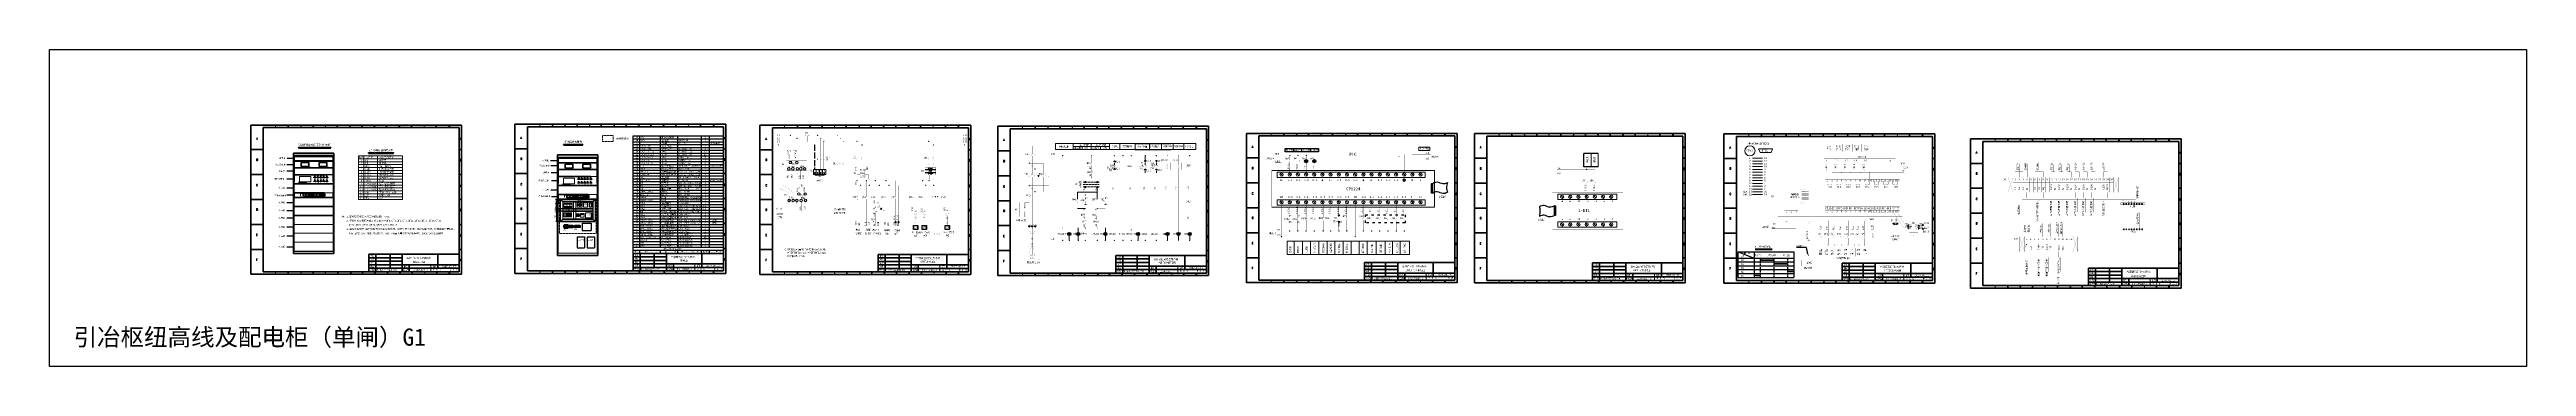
# Model space of a CAD drawing. Header units: millimetres. Extents: x 351 to 10319, y -5939 to 5511.
# Drawn here: x 2042 to 6975, y -1636 to -1005 of the extents above; entities that cross this region are included whole.
import ezdxf
from ezdxf.enums import TextEntityAlignment as Align

# ---------------------------------------------------------------- set-up
doc = ezdxf.new("R2010")
doc.units = ezdxf.units.MM
for name, pattern in [('ACAD_ISO02W100', [15, 12, -3]), ('ACAD_ISO03W100', [30, 12, -18]), ('DASHED', [0.75, 0.5, -0.25])]:
    doc.linetypes.add(name, pattern=pattern)
for name, color, linetype in [('40', 7, 'Continuous'), ('41', 7, 'Continuous'), ('DIM', 7, 'Continuous'), ('ELEMENT', 3, 'Continuous')]:
    doc.layers.add(name, color=color, linetype=linetype)
doc.styles.add('HZ', font='txt.shx', dxfattribs={"width": 0.65, "bigfont": 'hztxt.shx'})
doc.styles.add('song', font='SimSun.ttf', dxfattribs={"width": 0.65})
doc.styles.add('仿宋', font='SIMFANG.TTF', dxfattribs={"width": 0.65})
doc.styles.add('图框', font='SimSun.ttf')
doc.dimstyles.new('ISO-25', dxfattribs={"dimtxt": 3.5, "dimasz": 2, "dimexe": 1.25, "dimexo": 0.625, "dimtad": 1, "dimtoh": 1, "dimtxsty": 'song', "dimcen": 2.5, "dimadec": 0, "dimazin": 0, "dimtfac": 1, "dimtmove": 0, "dimatfit": 3, "dimfxl": 0, "dimarcsym": 0})

# ---------------------------------------------------------------- blocks, each defined once
blk = doc.blocks.new('动断（常闭）触点')
at = {"const_width": 0.202}
for points in [[(-1.2, 4), (-1.2, 1.8), (1.4, 1.8)], [(-1.2, -4.7), (-1.2, -2.5), (1.2, 2.5)]]:
    blk.add_lwpolyline(points, dxfattribs=at)
at = {"flags": 9}
blk.add_attdef('S', (-1.2, 4), '', height=0.0000576, dxfattribs=at)
blk = doc.blocks.new('操作器件')
at = {"const_width": 0.202}
for points in [[(-2.8, 1.8), (2.1, 1.8), (2.1, -0.8), (-2.8, -0.8), (-2.8, 1.8)], [(-0.3, 4.9), (-0.3, 1.8)], [(-0.3, -3.8), (-0.3, -0.8)]]:
    blk.add_lwpolyline(points, dxfattribs=at)
at = {"flags": 9}
blk.add_attdef('S', (-0.3, 4.9), '', height=0.0000576, dxfattribs=at)
blk = doc.blocks.new('电感器')
at = {"const_width": 0.202}
for points in [[(1, 5.5), (1, 5.5, 1), (1, 3.4, 1)], [(1, 3.4, 1), (1, 1.2, 1), (1, -0.9, 1), (1, -3.1), (1, -3.1)]]:
    blk.add_lwpolyline(points, format="xyb", dxfattribs=at)
at = {"flags": 9}
blk.add_attdef('S', (1, 5.5), '', height=0.0000576, dxfattribs=at)
blk = doc.blocks.new('辅助符号2')
blk.add_line((-1, 6.1), (1.5, 4.1))
at = {"const_width": 0.202}
blk.add_lwpolyline([(0.2, 4.2), (0.2, -2.6)], dxfattribs=at)
blk.add_circle((0.2, 5.1), 0.96)
at = {"flags": 9}
blk.add_attdef('S', (0.2, 6.1), '', height=0.0000576, dxfattribs=at)
blk = doc.blocks.new('接地')
at = {"const_width": 0.202}
for points in [[(-2.2, 1.1), (2.2, 1.1)], [(-1.6, 0), (1.6, 0)], [(0, 4.3), (0, 1.1)], [(-0.5, -1.1), (0.5, -1.1)]]:
    blk.add_lwpolyline(points, dxfattribs=at)
at = {"flags": 9}
blk.add_attdef('S', (0, 4.3), '', height=0.0000576, dxfattribs=at)
blk = doc.blocks.new('熔断器2')
at = {"const_width": 0.202}
for points in [[(-0.9, 1.9), (0.9, 1.9), (0.9, -1.9), (-0.9, -1.9), (-0.9, 1.9)], [(0, 4.3), (0, -4.3)]]:
    blk.add_lwpolyline(points, dxfattribs=at)
at = {"flags": 9}
blk.add_attdef('S', (0, 4.3), '', height=0.0000576, dxfattribs=at)
blk = doc.blocks.new('动合（常开）触点')
at = {"const_width": 0.202}
for points in [[(-1.1, 2.2), (1.1, -2.5)], [(1.1, 4), (1.1, 1.8)], [(1.1, -2.5), (1.1, -4.7)]]:
    blk.add_lwpolyline(points, dxfattribs=at)
at = {"flags": 9}
blk.add_attdef('S', (1.1, 4), '', height=0.0000576, dxfattribs=at)
blk = doc.blocks.new('信号灯')
for p, q in [((2, -2.2), (-2.4, 2.2)), ((2, 2.2), (-2.4, -2.2))]:
    blk.add_line(p, q)
at = {"const_width": 0.202}
blk.add_lwpolyline([(-0.2, 5.5), (-0.2, 3.2)], dxfattribs=at)
blk.add_circle((-0.2, 0), 3.17)
for points in [[(-1.3, -1.1), (-3.3, 0.8), (-0.2, 0), (-2.4, 2.2)], [(-2.1, -1.9), (-3.3, -0.8), (-1.3, -1.1), (-3.3, 0.8)], [(0.9, 1.1), (2.9, -0.8), (-0.2, 0), (2, -2.2)], [(1.7, 1.9), (2.9, 0.8), (0.9, 1.1), (2.9, -0.8)], [(2, 2.2), (2, 2.2), (1.7, 1.9), (2.9, 0.8)], [(-2.4, -2.2), (-2.4, -2.2), (-2.1, -1.9), (-3.3, -0.8)]]:
    blk.add_solid(points)
at = {"flags": 9}
blk.add_attdef('S', (-0.2, 5.5), '', height=0.0000576, dxfattribs=at)
at = {"layer": 'ELEMENT', "flags": 9}
blk.add_attdef('S', (-0.2, 5.5), '', height=0.0000576, dxfattribs=at)
blk = doc.blocks.new('电流互感器1')
at = {"const_width": 0.202}
blk.add_lwpolyline([(0.1, 2.2, 1), (0.1, -0.7, 1), (0.1, 2.2)], format="xyb", close=True, dxfattribs=at)
for points in [[(0.1, 5.1), (0.1, -3.6)], [(1.5, 0.8), (2.7, 0.8)], [(2.3, 1.3), (1.6, 0.2)], [(2.7, 1.3), (2, 0.2)]]:
    blk.add_lwpolyline(points, dxfattribs=at)
at = {"flags": 9}
for p in [(0.1, 5.1), (-0.2, -6)]:
    blk.add_attdef('S', p, '', height=0.0000576, dxfattribs=at)
blk = doc.blocks.new('断路器')
at = {"const_width": 0.202}
for points in [[(-4.8, -4.2), (-4.8, -2.2), (-6.8, 2.2)], [(-5.8, 0), (5.8, 0)], [(-5.2, 2.5), (-4.4, 1.5)], [(-4.5, 2.5), (-5, 1.5)], [(-4.8, 4.5), (-4.8, 2)], [(1, -4.2), (1, -2.2), (-1, 2.2)], [(0.6, 2.5), (1.4, 1.5)], [(1.3, 2.5), (0.8, 1.5)], [(1, 4.5), (1, 2)], [(6.8, -4.2), (6.8, -2.2), (4.8, 2.2)], [(6.5, 2.5), (7.2, 1.5)], [(7.1, 2.5), (6.6, 1.5)], [(6.8, 4.5), (6.8, 2)]]:
    blk.add_lwpolyline(points, dxfattribs=at)
at = {"flags": 9}
blk.add_attdef('S', (-0.1, 2), '', height=0.0000576, dxfattribs=at)
blk = doc.blocks.new('交流接触器')
at = {"const_width": 0.202}
for points in [[(-4.1, -5.2), (-4.1, -3.2), (-6.1, 1.2)], [(-4.1, 3.5), (-4.1, 1)], [(1.7, -5.2), (1.7, -3.2), (-0.3, 1.2)], [(1.7, 3.5), (1.7, 1)], [(7.5, -5.2), (7.5, -3.2), (5.5, 1.2)], [(7.5, 3.5), (7.5, 1)], [(-5.1, -1), (6.5, -1)]]:
    blk.add_lwpolyline(points, dxfattribs=at)
for points in [[(-4.2, 3.3, 1.278688), (-4.1, 2.3, -1.12636)], [(1.6, 3.3, 1.278688), (1.7, 2.3, -1.12636)], [(7.4, 3.3, 1.278688), (7.5, 2.3, -1.12636)]]:
    blk.add_lwpolyline(points, format="xyb", dxfattribs=at)
at = {"flags": 9}
blk.add_attdef('S', (0.2, 2.8), '', height=0.0000576, dxfattribs=at)
blk = doc.blocks.new('电缆头1')
at = {"const_width": 0.202}
for points in [[(-1.7, 1.4), (1.7, 1.4), (0, -2), (-1.7, 1.4)], [(0, 4.3), (0, -4.3)]]:
    blk.add_lwpolyline(points, dxfattribs=at)
at = {"flags": 9}
blk.add_attdef('S', (0, 4.3), '', height=0.0000576, dxfattribs=at)
blk = doc.blocks.new('电动机')
at = {"const_width": 0.202}
blk.add_lwpolyline([(-1, -4.8, 1), (-1, 3.8, 1), (-1, -4.8, 1)], format="xyb", close=True, dxfattribs=at)
for points in [[(-1, -2.4, 0.986208), (-2.7, -2.7, 0.859125)], [(-1, -2.4, 1.013985), (0.7, -2.1, -1.197218)]]:
    blk.add_lwpolyline(points, format="xyb", dxfattribs=at)
at = {"flags": 8}
blk.add_attdef('M', text='', height=4.03, dxfattribs=at).set_placement((-1, 0.8), align=Align.MIDDLE_CENTER)
at = {"flags": 9}
blk.add_attdef('S', (-1, 3.8), '', height=0.0000576, dxfattribs=at)
blk = doc.blocks.new('断路器3')
at = {"const_width": 0.202}
for points in [[(1.1, -4.5), (1.1, -2.4), (-1.1, 2.4)], [(0.7, 2.4), (1.5, 1.5)], [(0.7, 1.5), (1.5, 2.4)], [(1.1, 4.1), (1.1, 1.9)]]:
    blk.add_lwpolyline(points, dxfattribs=at)
at = {"flags": 9}
blk.add_attdef('S', (1.1, 4.1), '', height=0.0000576, dxfattribs=at)
blk = doc.blocks.new('双绕组变压器')
at = {"const_width": 0.202}
for points in [[(-3, 3.5), (-1.2, 3.5, -1), (-1.2, 1.3, -1)], [(-1.2, 1.3, -1), (-1.2, -0.9, -1), (-1.2, -3, -1), (-1.2, -5.2), (-3, -5.2)], [(3.7, 3.5), (1.9, 3.5, 1), (1.9, 1.3, 1)], [(1.9, 1.3, 1), (1.9, -0.9, 1), (1.9, -3, 1), (1.9, -5.2), (3.7, -5.2)]]:
    blk.add_lwpolyline(points, format="xyb", dxfattribs=at)
at = {"flags": 9}
blk.add_attdef('S', (-3, 3.5), '', height=0.0000576, dxfattribs=at)
blk = doc.blocks.new('位置开关动断触点')
at = {"const_width": 0.202}
for points in [[(-0.5, 3.6), (-0.5, 1.5), (2.1, 1.5)], [(1.6, 2.2), (-0.5, -2.9)], [(-0.5, -5), (-0.5, 0.3), (0.8, 0.3)]]:
    blk.add_lwpolyline(points, dxfattribs=at)
at = {"flags": 9}
blk.add_attdef('S', (-0.5, 3.6), '', height=0.0000576, dxfattribs=at)
blk = doc.blocks.new('按钮开关1')
at = {"const_width": 0.202}
for points in [[(-1.4, 1.2), (-2, 1.2), (-2, -1.2), (-1.4, -1.2)], [(-2, 0), (0, 0)], [(0.7, -4.5), (0.7, -2.1), (-0.8, 2.1)], [(0.7, 4.1), (0.7, 1.7)]]:
    blk.add_lwpolyline(points, dxfattribs=at)
at = {"flags": 9}
blk.add_attdef('S', (0.7, 4.1), '', height=0.0000576, dxfattribs=at)
blk = doc.blocks.new('三极断路器')
at = {"const_width": 0.202}
for points in [[(-4.8, -4.2), (-4.8, -2.2), (-6.8, 2.2)], [(-5.8, 0), (5.8, 0)], [(-5.2, 2.5), (-4.4, 1.5)], [(-4.5, 2.5), (-5, 1.5)], [(-4.8, 4.5), (-4.8, 2)], [(1, -4.2), (1, -2.2), (-1, 2.2)], [(0.6, 2.5), (1.4, 1.5)], [(1.3, 2.5), (0.8, 1.5)], [(1, 4.5), (1, 2)], [(6.8, -4.2), (6.8, -2.2), (4.8, 2.2)], [(6.5, 2.5), (7.2, 1.5)], [(7.1, 2.5), (6.6, 1.5)], [(6.8, 4.5), (6.8, 2)]]:
    blk.add_lwpolyline(points, dxfattribs=at)
at = {"flags": 9}
blk.add_attdef('S', (-0.1, 2), '', height=0.0000576, dxfattribs=at)
blk = doc.blocks.new('A3图框')
at = {"color": 0, "lineweight": 50}
for p, q in [((167.9, 122.9), (-252.1, 122.9)), ((-177.4, 121.9), (-177.4, 117.9)), ((-128.1, 121.9), (-128.1, 117.9)), ((-80.2, 121.9), (-80.2, 117.9)), ((-30.8, 121.9), (-30.8, 117.9)), ((18.5, 121.9), (18.5, 117.9)), ((67.9, 121.9), (67.9, 117.9)), ((117.3, 121.9), (117.3, 117.9)), ((-227.1, 74.2), (-252.1, 74.2)), ((167.9, 74.2), (163.3, 74.2)), ((-227.1, 24.6), (-252.1, 24.6)), ((167.9, 24.6), (163.3, 24.6)), ((-227.1, -25.1), (-252.1, -25.1)), ((167.5, -25.1), (163.3, -25.1)), ((-227.1, -74.8), (-252.1, -74.8)), ((167.9, -74.8), (163.3, -74.8)), ((-227.1, -124.4), (-252.1, -124.4)), ((167.9, -124.4), (163.3, -124.4)), ((167.9, -174.1), (-252.1, -174.1)), ((-177.4, -169.1), (-177.4, -174.1)), ((-128.1, -169.1), (-128.1, -174.1)), ((-78.7, -169.1), (-78.7, -174.1)), ((-29.3, -169.1), (-29.3, -174.1)), ((20, -169.1), (20, -174.1)), ((69.4, -169.1), (69.4, -174.1)), ((118.8, -169.1), (118.8, -174.1))]:
    blk.add_line(p, q, dxfattribs=at)
at = {"lineweight": 20}
blk.add_line((106.3, -155.1), (106.3, -169.1), dxfattribs=at)
at = {"layer": '40', "color": 0, "lineweight": 50}
for p, q in [((163.3, 117.9), (-227.1, 117.9)), ((163.3, -169.1), (163.3, 117.9)), ((-16.7, -134.1), (163.3, -134.1)), ((-16.7, -169.1), (-16.7, -134.1)), ((-16.7, -141.1), (49.3, -141.1)), ((-2.7, -169.1), (-2.7, -134.1)), ((25.3, -162.1), (25.3, -134.1)), ((49.3, -169.1), (49.3, -134.1)), ((120.3, -162.1), (120.3, -134.1)), ((-227.1, -169.1), (163.3, -169.1)), ((-16.7, -148.1), (49.3, -148.1)), ((-16.7, -155.1), (163.3, -155.1)), ((-16.7, -162.1), (163.3, -162.1)), ((63.3, -169.1), (63.3, -155.1)), ((63.3, -169.1), (63.3, -155.1)), ((120.3, -162.1), (120.3, -155.1))]:
    blk.add_line(p, q, dxfattribs=at)
at = {"layer": '41', "color": 0, "lineweight": 50}
for p, q in [((-252.1, 122.9), (-252.1, -174.1)), ((-227.1, 117.9), (-227.1, -169.1)), ((167.9, 122.9), (167.9, -174.1))]:
    blk.add_line(p, q, dxfattribs=at)
at = {"color": 0, "lineweight": 50, "style": 'HZ', "width": 0.75}
for s, p in [('1', (-204.5, 118.3)), ('2', (-153.9, 118.3)), ('3', (-105.6, 118.3)), ('4', (-55.8, 118.3)), ('5', (-7.5, 118.3)), ('6', (42.3, 118.3)), ('7', (91.3, 118.3)), ('8', (141.8, 118.3)), ('A', (-241, 94.1)), ('B', (-241, 51.8)), ('A', (164.3, 93.2)), ('B', (164.3, 50.9)), ('C', (-241, 1.3)), ('C', (164.7, 0.3)), ('D', (-241, -47.2)), ('D', (164.7, -48.1)), ('E', (-241, -97.7)), ('E', (164.7, -98.7)), ('F', (-241, -147.3)), ('F', (164.7, -148.2)), ('1', (-204.5, -173.6)), ('2', (-153.9, -173.6)), ('3', (-105.6, -173.6)), ('4', (-54.3, -173.6)), ('5', (-6, -173.6)), ('6', (43.7, -173.6)), ('7', (92.8, -173.6)), ('8', (141.8, -173.6))]:
    blk.add_text(s, height=4, dxfattribs=at).set_placement(p)
at = {"layer": '41', "color": 0, "lineweight": 20, "style": '仿宋', "width": 0.65}
for s, p in [('批准', (-13.4, -138.9)), ('审核', (-13.4, -145.9)), ('文件名', (-14.3, -167.2)), ('设计', (-13.4, -152.9)), ('制图', (-13.4, -159.9)), ('工程图号', (49.8, -167.2)), ('比例', (53, -160.3)), ('日期', (110, -160.3)), ('共     页', (110.8, -166.8)), ('第     页', (144.2, -166.6))]:
    blk.add_text(s, height=3.5, dxfattribs=at).set_placement(p)
blk = doc.blocks.new('按钮开关2')
at = {"const_width": 0.202}
for points in [[(-2.3, 1.4), (-3.1, 1.4), (-3.1, -1.4), (-2.3, -1.4)], [(-3.1, 0), (0, 0)], [(-1.1, 4), (-1.1, 1.9), (1.5, 1.9)], [(-1.1, -4.6), (-1.1, -2.4), (1.2, 2.6)]]:
    blk.add_lwpolyline(points, dxfattribs=at)
blk = doc.blocks.new('插头和插座1')
at = {"const_width": 0.202}
blk.add_lwpolyline([(1, 1.5, 0.936417), (-1.9, 1.5, 1.067901)], format="xyb", dxfattribs=at)
for points in [[(-0.4, 5), (-0.4, 2.9)], [(-0.4, -3.7), (-0.4, -1.5)]]:
    blk.add_lwpolyline(points, dxfattribs=at)
blk.add_solid([(-0.9, 1.5), (0, 1.5), (-0.9, -1.5), (0, -1.5)])
at = {"flags": 9}
blk.add_attdef('S', (-0.4, 5), '', height=0.0000576, dxfattribs=at)
blk = doc.blocks.new('热继电器常闭触点')
at = {"const_width": 0.202}
for points in [[(-3.1, 1.8), (-3.1, 0.6), (-2.2, 0.6), (-2.2, -1.1), (-3.1, -1.1), (-3.1, -2.2)], [(-0.8, 3.8), (-0.8, 1.6), (1.8, 1.6)], [(-0.8, -4.8), (-0.8, -2.7), (1.5, 2.4)], [(-2.2, -0.2), (0.3, -0.2)]]:
    blk.add_lwpolyline(points, dxfattribs=at)
at = {"flags": 9}
blk.add_attdef('S', (-0.8, 3.8), '', height=0.0000576, dxfattribs=at)
blk = doc.blocks.new('插头和插座3')
at = {"const_width": 0.202}
for points in [[(-1.5, 1.5), (0, 0), (1.5, 1.5)], [(-1.5, 0.4), (0, -1.1), (1.5, 0.4)], [(0, 4.5), (0, 0)], [(0, -4.1), (0, -1.1)]]:
    blk.add_lwpolyline(points, dxfattribs=at)
at = {"flags": 9}
blk.add_attdef('S', (0, 4.5), '', height=0.0000576, dxfattribs=at)
blk = doc.blocks.new('插头和插座2')
at = {"const_width": 0.202}
for points in [[(-1.5, -0.4), (0, 1.1), (1.5, -0.4)], [(-1.5, -1.5), (0, 0), (1.5, -1.5)], [(0, 4.1), (0, 1.1)], [(0, -4.5), (0, 0)]]:
    blk.add_lwpolyline(points, dxfattribs=at)
at = {"flags": 9}
blk.add_attdef('S', (0, 4.1), '', height=0.0000576, dxfattribs=at)
blk = doc.blocks.new('*D117')
at = {"color": 0, "lineweight": -2}
for p, q in [((3058.7, -1303.4), (3049.6, -1303.4)), ((3063.2, -1322), (3049.6, -1322)), ((3050.8, -1305.4), (3050.8, -1320))]:
    blk.add_line(p, q, dxfattribs=at)
at = {"color": 0}
for points in [[(3050.5, -1305.4), (3051.2, -1305.4), (3050.8, -1303.4)], [(3050.5, -1320), (3051.2, -1320), (3050.8, -1322)]]:
    blk.add_solid(points, dxfattribs=at)
at = {"layer": 'Defpoints', "color": 0}
for p in [(3050.8, -1322), (3059.3, -1303.4), (3063.8, -1322)]:
    blk.add_point(p, dxfattribs=at)
at = {"color": 0, "insert": (3048.4, -1312.7), "char_height": 3.5, "attachment_point": 5, "rotation": 90, "style": 'song'}
blk.add_mtext('188', dxfattribs=at)
blk = doc.blocks.new('*D116')
at = {"color": 0, "lineweight": -2}
for p, q in [((3063.2, -1322), (3049.6, -1322)), ((3063.2, -1326.5), (3049.6, -1326.5)), ((3050.8, -1320), (3050.8, -1318)), ((3050.8, -1322), (3050.8, -1326.5)), ((3050.8, -1328.5), (3050.8, -1330.5))]:
    blk.add_line(p, q, dxfattribs=at)
at = {"color": 0}
for points in [[(3050.5, -1320), (3051.2, -1320), (3050.8, -1322)], [(3050.5, -1328.5), (3051.2, -1328.5), (3050.8, -1326.5)]]:
    blk.add_solid(points, dxfattribs=at)
at = {"layer": 'Defpoints', "color": 0}
for p in [(3050.8, -1326.5), (3063.8, -1322), (3063.8, -1326.5)]:
    blk.add_point(p, dxfattribs=at)
at = {"color": 0, "insert": (3048.2, -1324.2), "char_height": 3.5, "attachment_point": 5, "rotation": 90, "style": 'song'}
blk.add_mtext('4,5', dxfattribs=at)
blk = doc.blocks.new('*D118')
at = {"color": 0, "lineweight": -2}
for p, q in [((3063.2, -1326.5), (3049.8, -1326.5)), ((3051, -1328.5), (3051, -1345.4)), ((3058.7, -1347.4), (3049.8, -1347.4))]:
    blk.add_line(p, q, dxfattribs=at)
at = {"color": 0}
for points in [[(3050.7, -1328.5), (3051.4, -1328.5), (3051, -1326.5)], [(3050.7, -1345.4), (3051.4, -1345.4), (3051, -1347.4)]]:
    blk.add_solid(points, dxfattribs=at)
at = {"layer": 'Defpoints', "color": 0}
for p in [(3063.8, -1326.5), (3051, -1347.4), (3059.3, -1347.4)]:
    blk.add_point(p, dxfattribs=at)
at = {"color": 0, "insert": (3048.7, -1337), "char_height": 3.5, "attachment_point": 5, "rotation": 90, "style": 'song'}
blk.add_mtext('209', dxfattribs=at)

msp = doc.modelspace()

# ---------------------------------------------------------------- linework, layer by layer
at = {"color": 0}
for p, q in [((3204.057, -1410.67), (3204.057, -1177.064)), ((3204.057, -1177.064), (3383.795, -1177.064)), ((3204.057, -1182.739), (3383.795, -1182.739)), ((3217.573, -1296.544), (3217.573, -1177.064)), ((3258.091, -1324.625), (3258.091, -1177.064)), ((3292.695, -1324.625), (3292.695, -1177.064)), ((3340.163, -1296.544), (3340.163, -1177.064)), ((3355.981, -1296.544), (3355.981, -1177.064)), ((2537.598, -1199.104), (2601.912, -1199.104)), ((2537.598, -1200.102), (2537.598, -1199.104)), ((2601.912, -1200.102), (2537.598, -1200.102)), ((2537.598, -1201.162), (2601.912, -1201.162)), ((2601.912, -1199.104), (2601.912, -1200.102)), ((2676.927, -1209.955), (2726.68, -1209.955)), ((2676.927, -1210.952), (2676.927, -1209.955)), ((2726.68, -1210.952), (2676.927, -1210.952)), ((2676.927, -1212.013), (2726.68, -1212.013)), ((2726.68, -1209.955), (2726.68, -1210.952)), ((3065.012, -1195.206), (3103.732, -1195.206)), ((3204.057, -1188.415), (3383.795, -1188.415)), ((3204.057, -1194.09), (3383.795, -1194.09)), ((3204.057, -1199.766), (3383.795, -1199.766)), ((3204.057, -1205.441), (3383.795, -1205.441)), ((3204.057, -1211.117), (3383.795, -1211.117)), ((3204.057, -1211.117), (3383.795, -1211.117)), ((3204.057, -1216.792), (3383.795, -1216.792)), ((3204.057, -1222.467), (3383.795, -1222.467)), ((3204.057, -1228.143), (3383.795, -1228.143)), ((3204.057, -1233.818), (3383.795, -1233.818)), ((3204.057, -1239.494), (3383.795, -1239.494)), ((3204.057, -1245.169), (3383.795, -1245.169)), ((3204.057, -1250.845), (3383.795, -1250.845)), ((3204.057, -1256.52), (3383.795, -1256.52)), ((3204.057, -1262.195), (3383.795, -1262.195)), ((3204.057, -1267.871), (3383.795, -1267.871)), ((3204.057, -1273.546), (3383.795, -1273.546)), ((3204.057, -1279.222), (3383.795, -1279.222)), ((3217.573, -1307.627), (3217.573, -1279.498)), ((3258.091, -1296.475), (3258.091, -1279.498)), ((3292.695, -1296.475), (3292.695, -1279.498)), ((3340.163, -1307.627), (3340.163, -1279.498)), ((3355.981, -1307.627), (3355.981, -1279.498)), ((2546.648, -1291.051), (2589.848, -1291.051)), ((2546.648, -1291.925), (2546.648, -1291.051)), ((2589.848, -1291.925), (2546.648, -1291.925)), ((2552.048, -1291.925), (2552.048, -1291.051)), ((2557.448, -1291.925), (2557.448, -1291.051)), ((2564.648, -1291.925), (2564.648, -1291.051)), ((2568.248, -1291.925), (2568.248, -1291.051)), ((2573.648, -1291.925), (2573.648, -1291.051)), ((2579.048, -1291.925), (2579.048, -1291.051)), ((2586.248, -1291.925), (2586.248, -1291.051)), ((2589.848, -1291.925), (2589.848, -1291.051)), ((3072.168, -1294.508), (3115.368, -1294.508)), ((3072.168, -1295.382), (3072.168, -1294.508)), ((3115.368, -1295.382), (3072.168, -1295.382)), ((3077.568, -1295.382), (3077.568, -1294.508)), ((3082.968, -1295.382), (3082.968, -1294.508)), ((3090.168, -1295.382), (3090.168, -1294.508)), ((3093.768, -1295.382), (3093.768, -1294.508)), ((3099.168, -1295.382), (3099.168, -1294.508)), ((3104.568, -1295.382), (3104.568, -1294.508)), ((3111.768, -1295.382), (3111.768, -1294.508)), ((3115.368, -1295.382), (3115.368, -1294.508)), ((3204.057, -1284.897), (3383.795, -1284.897)), ((3204.057, -1290.573), (3383.795, -1290.573)), ((3204.057, -1296.248), (3383.795, -1296.248)), ((3204.057, -1301.924), (3383.795, -1301.924)), ((3204.057, -1307.599), (3383.795, -1307.599)), ((3204.057, -1313.274), (3383.795, -1313.274)), ((3204.057, -1318.95), (3383.795, -1318.95)), ((3204.057, -1324.625), (3383.795, -1324.625)), ((3204.057, -1330.301), (3383.795, -1330.301)), ((3217.573, -1324.604), (3217.573, -1290.601)), ((3217.573, -1341.581), (3217.573, -1324.604)), ((3258.091, -1301.902), (3258.091, -1284.925)), ((3258.091, -1347.182), (3258.091, -1324.604)), ((3292.695, -1301.902), (3292.695, -1284.925)), ((3292.695, -1347.182), (3292.695, -1324.604)), ((3340.163, -1324.604), (3340.163, -1290.601)), ((3340.163, -1347.182), (3340.163, -1324.604)), ((3355.981, -1324.625), (3355.981, -1290.601)), ((3355.981, -1347.182), (3355.981, -1324.604)), ((3204.057, -1335.976), (3383.795, -1335.976)), ((3204.057, -1341.652), (3383.795, -1341.652)), ((3204.057, -1347.327), (3383.795, -1347.327)), ((3204.057, -1353.002), (3383.795, -1353.002)), ((3204.057, -1358.678), (3383.795, -1358.678)), ((3204.057, -1364.353), (3383.795, -1364.353)), ((3204.057, -1370.029), (3383.795, -1370.029)), ((3204.057, -1375.704), (3383.795, -1375.704)), ((3217.573, -1364.452), (3217.573, -1341.581)), ((3217.573, -1381.429), (3217.573, -1358.777)), ((3258.091, -1370.053), (3258.091, -1347.182)), ((3258.091, -1381.429), (3258.091, -1358.777)), ((3292.695, -1370.053), (3292.695, -1347.182)), ((3292.695, -1381.38), (3292.695, -1358.777)), ((3340.163, -1370.053), (3340.163, -1347.182)), ((3340.163, -1381.38), (3340.163, -1358.777)), ((3355.981, -1370.053), (3355.981, -1347.182)), ((3355.981, -1381.38), (3355.981, -1358.777)), ((3204.057, -1381.38), (3383.795, -1381.38)), ((3204.057, -1387.055), (3383.795, -1387.055)), ((3204.057, -1392.73), (3383.795, -1392.73)), ((3204.057, -1398.406), (3383.795, -1398.406)), ((3204.057, -1404.081), (3383.795, -1404.081)), ((3217.573, -1398.406), (3217.573, -1381.429)), ((3217.573, -1410.67), (3217.573, -1404.081)), ((3258.091, -1398.406), (3258.091, -1381.429)), ((3258.091, -1410.67), (3258.091, -1404.081)), ((3292.695, -1398.406), (3292.695, -1381.429)), ((3292.695, -1410.67), (3292.695, -1404.081)), ((3340.163, -1398.406), (3340.163, -1381.429)), ((3340.163, -1410.67), (3340.163, -1404.081)), ((3355.981, -1398.406), (3355.981, -1381.429)), ((3355.981, -1410.67), (3355.981, -1404.081))]:
    msp.add_line(p, q, dxfattribs=at)
at = {"color": 0, "lineweight": 50}
for p, q in [((4350.115, -1157.86), (3930.115, -1157.86)), ((4004.751, -1158.826), (4004.751, -1162.832)), ((4054.121, -1158.826), (4054.121, -1162.832)), ((4102.005, -1158.826), (4102.005, -1162.832)), ((4151.375, -1158.826), (4151.375, -1162.832)), ((4200.744, -1158.826), (4200.744, -1162.832)), ((4250.114, -1158.826), (4250.114, -1162.832)), ((4299.484, -1158.826), (4299.484, -1162.832)), ((4845.146, -1171.958), (4425.146, -1171.958)), ((4499.782, -1172.925), (4499.782, -1176.931)), ((4549.152, -1172.925), (4549.152, -1176.931)), ((4597.035, -1172.925), (4597.035, -1176.931)), ((4646.405, -1172.925), (4646.405, -1176.931)), ((4695.775, -1172.925), (4695.775, -1176.931)), ((4745.145, -1172.925), (4745.145, -1176.931)), ((4794.514, -1172.925), (4794.514, -1176.931)), ((5299.386, -1172.463), (4879.386, -1172.463)), ((4954.022, -1173.43), (4954.022, -1177.435)), ((5003.392, -1173.43), (5003.392, -1177.435)), ((5051.276, -1173.43), (5051.276, -1177.435)), ((5100.645, -1173.43), (5100.645, -1177.435)), ((5150.015, -1173.43), (5150.015, -1177.435)), ((5199.385, -1173.43), (5199.385, -1177.435)), ((5248.755, -1173.43), (5248.755, -1177.435)), ((5796.394, -1172.941), (5376.394, -1172.941)), ((5451.03, -1173.908), (5451.03, -1177.913)), ((5500.4, -1173.908), (5500.4, -1177.913)), ((5548.284, -1173.908), (5548.284, -1177.913)), ((5597.653, -1173.908), (5597.653, -1177.913)), ((5647.023, -1173.908), (5647.023, -1177.913)), ((5696.393, -1173.908), (5696.393, -1177.913)), ((5745.763, -1173.908), (5745.763, -1177.913)), ((3955.115, -1206.516), (3930.115, -1206.516)), ((4350.115, -1206.516), (4345.511, -1206.516)), ((4450.146, -1220.615), (4425.146, -1220.615)), ((4845.146, -1220.615), (4840.542, -1220.615)), ((4904.386, -1221.119), (4879.386, -1221.119)), ((5299.386, -1221.119), (5294.782, -1221.119)), ((5401.394, -1221.597), (5376.394, -1221.597)), ((5796.394, -1221.597), (5791.79, -1221.597)), ((3955.115, -1256.178), (3930.115, -1256.178)), ((4350.115, -1256.178), (4345.511, -1256.178)), ((4450.146, -1270.276), (4425.146, -1270.276)), ((4845.146, -1270.276), (4840.542, -1270.276)), ((4904.386, -1270.781), (4879.386, -1270.781)), ((5299.386, -1270.781), (5294.782, -1270.781)), ((5401.394, -1271.259), (5376.394, -1271.259)), ((5796.394, -1271.259), (5791.79, -1271.259)), ((3955.115, -1305.839), (3930.115, -1305.839)), ((4349.676, -1305.839), (4345.511, -1305.839)), ((4450.146, -1319.938), (4425.146, -1319.938)), ((4844.707, -1319.938), (4840.542, -1319.938)), ((4904.386, -1320.442), (4879.386, -1320.442)), ((5298.947, -1320.442), (5294.782, -1320.442)), ((5401.394, -1320.92), (5376.394, -1320.92)), ((5795.955, -1320.92), (5791.79, -1320.92)), ((3955.115, -1355.5), (3930.115, -1355.5)), ((4350.115, -1355.5), (4345.511, -1355.5)), ((4450.146, -1369.599), (4425.146, -1369.599)), ((4845.146, -1369.599), (4840.542, -1369.599)), ((4904.386, -1370.103), (4879.386, -1370.103)), ((5299.386, -1370.103), (5294.782, -1370.103)), ((5401.394, -1370.582), (5376.394, -1370.582)), ((5796.394, -1370.582), (5791.79, -1370.582)), ((3955.115, -1405.162), (3930.115, -1405.162)), ((4350.115, -1405.162), (4345.511, -1405.162)), ((4450.146, -1419.26), (4425.146, -1419.26)), ((4845.146, -1419.26), (4840.542, -1419.26)), ((4904.386, -1419.765), (4879.386, -1419.765)), ((5299.386, -1419.765), (5294.782, -1419.765)), ((5401.394, -1420.243), (5376.394, -1420.243)), ((5796.394, -1420.243), (5791.79, -1420.243)), ((4350.115, -1454.86), (3930.125, -1454.86)), ((4004.751, -1449.862), (4004.751, -1454.823)), ((4054.121, -1449.862), (4054.121, -1454.823)), ((4103.491, -1449.862), (4103.491, -1454.823)), ((4152.861, -1449.862), (4152.861, -1454.823)), ((4202.23, -1449.862), (4202.23, -1454.823)), ((4251.6, -1449.862), (4251.6, -1454.823)), ((4300.97, -1449.862), (4300.97, -1454.823)), ((4845.146, -1468.958), (4425.155, -1468.958)), ((4499.782, -1463.96), (4499.782, -1468.922)), ((4549.152, -1463.96), (4549.152, -1468.922)), ((4598.521, -1463.96), (4598.521, -1468.922)), ((4647.891, -1463.96), (4647.891, -1468.922)), ((4697.261, -1463.96), (4697.261, -1468.922)), ((4746.631, -1463.96), (4746.631, -1468.922)), ((4796, -1463.96), (4796, -1468.922)), ((5299.386, -1469.463), (4879.395, -1469.463)), ((4954.022, -1464.465), (4954.022, -1469.426)), ((5003.392, -1464.465), (5003.392, -1469.426)), ((5052.762, -1464.465), (5052.762, -1469.426)), ((5102.131, -1464.465), (5102.131, -1469.426)), ((5151.501, -1464.465), (5151.501, -1469.426)), ((5200.871, -1464.465), (5200.871, -1469.426)), ((5250.241, -1464.465), (5250.241, -1469.426)), ((5796.394, -1469.941), (5376.403, -1469.941)), ((5451.03, -1464.943), (5451.03, -1469.904)), ((5500.4, -1464.943), (5500.4, -1469.904)), ((5549.77, -1464.943), (5549.77, -1469.904)), ((5599.139, -1464.943), (5599.139, -1469.904)), ((5648.509, -1464.943), (5648.509, -1469.904)), ((5697.879, -1464.943), (5697.879, -1469.904)), ((5747.249, -1464.943), (5747.249, -1469.904))]:
    msp.add_line(p, q, dxfattribs=at)
at = {"lineweight": 50}
for p, q in [((2527.81, -1211.12), (2607.81, -1211.12)), ((2527.81, -1211.12), (2527.81, -1411.12)), ((2527.81, -1216.12), (2607.81, -1216.12)), ((2527.81, -1227.071), (2594.81, -1227.071)), ((2528.81, -1217.947), (2606.81, -1217.947)), ((2528.81, -1217.947), (2606.81, -1217.947)), ((2528.81, -1217.947), (2528.81, -1244.851)), ((2528.81, -1226.837), (2606.81, -1226.837)), ((2528.81, -1227.071), (2606.81, -1227.071)), ((2542.871, -1229.925), (2542.871, -1237.536)), ((2542.871, -1229.925), (2558.071, -1229.925)), ((2558.071, -1229.925), (2558.071, -1237.536)), ((2578.462, -1229.925), (2578.462, -1237.536)), ((2578.462, -1229.925), (2593.662, -1229.925)), ((2593.662, -1229.925), (2593.662, -1237.536)), ((2606.81, -1217.947), (2606.81, -1244.851)), ((2607.81, -1211.12), (2607.81, -1411.12)), ((2607.81, -1211.12), (2607.81, -1371.108)), ((3053.33, -1214.577), (3133.33, -1214.577)), ((3053.33, -1214.577), (3053.33, -1414.577)), ((3053.33, -1219.577), (3133.33, -1219.577)), ((3053.33, -1230.528), (3120.33, -1230.528)), ((3054.33, -1221.404), (3132.33, -1221.404)), ((3054.33, -1221.404), (3132.33, -1221.404)), ((3054.33, -1221.404), (3054.33, -1248.308)), ((3054.33, -1230.294), (3132.33, -1230.294)), ((3054.33, -1230.528), (3132.33, -1230.528)), ((3132.33, -1221.404), (3132.33, -1248.308)), ((3133.33, -1214.577), (3133.33, -1414.577)), ((3133.33, -1214.577), (3133.33, -1374.565)), ((2528.81, -1240.406), (2606.81, -1240.406)), ((2528.81, -1240.406), (2593.81, -1240.406)), ((2528.81, -1240.606), (2528.81, -1267.647)), ((2528.81, -1254.141), (2593.81, -1254.141)), ((2528.81, -1272.121), (2606.81, -1272.121)), ((2542.871, -1237.536), (2558.071, -1237.536)), ((2578.462, -1237.536), (2593.662, -1237.536)), ((2606.81, -1240.606), (2606.81, -1253.941)), ((2606.81, -1254.312), (2606.81, -1267.647)), ((3054.33, -1243.863), (3132.33, -1243.863)), ((3054.33, -1243.863), (3119.33, -1243.863)), ((3054.33, -1244.063), (3054.33, -1271.104)), ((3054.33, -1257.598), (3119.33, -1257.598)), ((3054.33, -1275.578), (3132.33, -1275.578)), ((3068.391, -1233.382), (3068.391, -1240.993)), ((3068.391, -1233.382), (3083.591, -1233.382)), ((3068.391, -1240.993), (3083.591, -1240.993)), ((3083.591, -1233.382), (3083.591, -1240.993)), ((3103.982, -1233.382), (3103.982, -1240.993)), ((3103.982, -1233.382), (3119.182, -1233.382)), ((3103.982, -1240.993), (3119.182, -1240.993)), ((3119.182, -1233.382), (3119.182, -1240.993)), ((3132.33, -1244.063), (3132.33, -1257.398)), ((3132.33, -1257.769), (3132.33, -1271.104)), ((2528.81, -1290.101), (2588.81, -1290.101)), ((2528.81, -1290.101), (2528.81, -1298.991)), ((2528.81, -1299.191), (2606.676, -1299.191)), ((2528.81, -1299.191), (2606.81, -1299.191)), ((2528.81, -1317.171), (2606.676, -1317.171)), ((2546.648, -1292.196), (2589.848, -1292.196)), ((2546.648, -1292.196), (2546.648, -1296.896)), ((2546.648, -1296.896), (2589.848, -1296.896)), ((2552.048, -1292.196), (2552.048, -1296.896)), ((2552.048, -1292.196), (2552.048, -1296.896)), ((2557.448, -1292.196), (2557.448, -1296.896)), ((2559.248, -1292.196), (2559.248, -1296.896)), ((2561.048, -1292.196), (2561.048, -1296.896)), ((2562.848, -1292.196), (2562.848, -1296.896)), ((2564.648, -1292.196), (2564.648, -1296.896)), ((2566.448, -1292.196), (2566.448, -1296.896)), ((2568.248, -1292.196), (2568.248, -1296.896)), ((2568.248, -1292.196), (2568.248, -1296.896)), ((2573.648, -1292.196), (2573.648, -1296.896)), ((2573.648, -1292.196), (2573.648, -1296.896)), ((2579.048, -1292.196), (2579.048, -1296.896)), ((2580.848, -1292.196), (2580.848, -1296.896)), ((2582.648, -1292.196), (2582.648, -1296.896)), ((2584.448, -1292.196), (2584.448, -1296.896)), ((2586.248, -1292.196), (2586.248, -1296.896)), ((2588.048, -1292.196), (2588.048, -1296.896)), ((2589.848, -1292.196), (2589.848, -1296.896)), ((2589.848, -1292.196), (2589.848, -1296.896)), ((2606.81, -1290.101), (2606.81, -1298.991)), ((3054.33, -1293.558), (3114.33, -1293.558)), ((3054.33, -1293.558), (3054.33, -1302.448)), ((3054.33, -1302.648), (3132.33, -1302.648)), ((3054.464, -1303.154), (3054.464, -1312.044)), ((3059.311, -1303.432), (3128.129, -1303.432)), ((3063.811, -1307.932), (3123.863, -1307.932)), ((3063.811, -1321.995), (3123.863, -1321.995)), ((3063.811, -1326.495), (3123.863, -1326.495)), ((3072.168, -1295.653), (3115.368, -1295.653)), ((3072.168, -1295.653), (3072.168, -1300.353)), ((3072.168, -1300.353), (3115.368, -1300.353)), ((3077.568, -1295.653), (3077.568, -1300.353)), ((3077.568, -1295.653), (3077.568, -1300.353)), ((3082.968, -1295.653), (3082.968, -1300.353)), ((3084.768, -1295.653), (3084.768, -1300.353)), ((3086.568, -1295.653), (3086.568, -1300.353)), ((3088.368, -1295.653), (3088.368, -1300.353)), ((3090.168, -1295.653), (3090.168, -1300.353)), ((3091.968, -1295.653), (3091.968, -1300.353)), ((3093.768, -1295.653), (3093.768, -1300.353)), ((3093.768, -1295.653), (3093.768, -1300.353)), ((3099.168, -1295.653), (3099.168, -1300.353)), ((3099.168, -1295.653), (3099.168, -1300.353)), ((3104.568, -1295.653), (3104.568, -1300.353)), ((3106.368, -1295.653), (3106.368, -1300.353)), ((3108.168, -1295.653), (3108.168, -1300.353)), ((3109.968, -1295.653), (3109.968, -1300.353)), ((3111.768, -1295.653), (3111.768, -1300.353)), ((3113.568, -1295.653), (3113.568, -1300.353)), ((3115.368, -1295.653), (3115.368, -1300.353)), ((3115.368, -1295.653), (3115.368, -1300.353)), ((3132.33, -1293.558), (3132.33, -1302.448)), ((2528.81, -1335.151), (2606.676, -1335.151)), ((3059.311, -1347.405), (3128.129, -1347.405)), ((3063.811, -1342.905), (3123.74, -1342.905)), ((2527.81, -1411.12), (2607.81, -1411.12)), ((2527.81, -1411.12), (2607.81, -1411.12)), ((2527.81, -1411.12), (2607.81, -1411.12)), ((3053.33, -1414.577), (3133.33, -1414.577)), ((3053.33, -1414.577), (3133.33, -1414.577)), ((3053.33, -1414.577), (3133.33, -1414.577)), ((5448.444, -1424.073), (5475.935, -1424.073)), ((5436.413, -1454.933), (5448.444, -1454.933)), ((5474.752, -1439.167), (5477.086, -1439.167)), ((5475.935, -1431.408), (5503.156, -1431.408)), ((5503.156, -1446.838), (5515.426, -1446.838))]:
    msp.add_line(p, q, dxfattribs=at)
at = {"color": 0, "lineweight": 20}
for p, q in [((2656.775, -1216.871), (2744.367, -1216.871)), ((2656.775, -1303.609), (2656.775, -1216.871)), ((2656.775, -1222.63), (2744.367, -1222.63)), ((2656.775, -1228.39), (2744.367, -1228.39)), ((2667.574, -1216.871), (2667.574, -1303.609)), ((2694.969, -1216.871), (2694.969, -1303.609)), ((2744.367, -1216.871), (2744.367, -1303.609)), ((2656.775, -1234.149), (2744.367, -1234.149)), ((2656.775, -1239.908), (2744.367, -1239.908)), ((2656.775, -1245.668), (2744.367, -1245.668)), ((2656.775, -1251.427), (2744.367, -1251.427)), ((2656.775, -1257.186), (2744.367, -1257.186)), ((2656.775, -1262.946), (2744.367, -1262.946)), ((2744.367, -1269.054), (2656.775, -1269.054)), ((2656.775, -1274.813), (2744.367, -1274.813)), ((2656.775, -1280.572), (2744.367, -1280.572)), ((2656.775, -1286.331), (2744.367, -1286.331)), ((2656.775, -1286.331), (2744.367, -1286.331)), ((2656.775, -1292.091), (2744.367, -1292.091)), ((2656.775, -1297.85), (2744.367, -1297.85)), ((2656.775, -1303.609), (2744.367, -1303.609))]:
    msp.add_line(p, q, dxfattribs=at)
at = {"linetype": 'ACAD_ISO02W100'}
msp.add_line((3565.422, -1194.944), (3565.422, -1243.807), dxfattribs=at)
at = {"lineweight": 9}
for p, q in [((4045.312, -1192.284), (4324.436, -1192.284)), ((4045.312, -1204.137), (4045.312, -1192.284)), ((4324.436, -1204.137), (4045.312, -1204.137)), ((4080.602, -1204.137), (4080.602, -1192.284)), ((4152.739, -1198.173), (4080.602, -1198.173)), ((4098.145, -1204.137), (4098.145, -1198.173)), ((4116.213, -1204.137), (4116.213, -1192.284)), ((4134.653, -1204.137), (4134.653, -1198.173)), ((4152.739, -1204.137), (4152.739, -1192.284)), ((4162.46, -1234.259), (4162.46, -1230.926)), ((4173.322, -1204.137), (4173.322, -1192.284)), ((4203.681, -1204.137), (4203.681, -1192.284)), ((4223.978, -1225.64), (4223.978, -1216.273)), ((4223.978, -1229.857), (4223.978, -1227.561)), ((4223.978, -1234.282), (4223.978, -1231.137)), ((4223.978, -1234.282), (4223.978, -1231.137)), ((4232.366, -1204.137), (4232.366, -1192.284)), ((4245.964, -1229.857), (4245.964, -1227.561)), ((4245.964, -1234.282), (4245.964, -1231.137)), ((4255.991, -1204.137), (4255.991, -1192.284)), ((4279.407, -1204.137), (4279.407, -1192.284)), ((4300.964, -1204.137), (4300.964, -1192.284)), ((4324.436, -1204.137), (4324.436, -1192.284)), ((4790.556, -1199.257), (4768.572, -1199.257)), ((4768.572, -1205.784), (4768.572, -1199.257)), ((4790.556, -1205.784), (4768.572, -1205.784)), ((4790.556, -1199.257), (4790.556, -1205.784)), ((5111.612, -1211.828), (5111.612, -1238.221)), ((5125.836, -1211.828), (5125.836, -1238.221)), ((3562.866, -1243.807), (3587.423, -1243.807)), ((3562.866, -1253.617), (3562.866, -1243.807)), ((3587.423, -1253.617), (3562.866, -1253.617)), ((3566.366, -1253.617), (3566.366, -1255.18)), ((3566.366, -1255.18), (3584.518, -1255.18)), ((3568.773, -1243.807), (3568.773, -1253.617)), ((3575.085, -1243.807), (3575.085, -1253.617)), ((3581.228, -1243.807), (3581.228, -1253.617)), ((3584.518, -1255.18), (3584.518, -1253.617)), ((3587.423, -1243.807), (3587.423, -1253.617)), ((4009.888, -1255.561), (4012.504, -1255.561)), ((4011.196, -1258.437), (4009.888, -1255.561)), ((4012.504, -1255.561), (4011.196, -1258.437)), ((4128.365, -1280.088), (4128.365, -1302.514)), ((4223.971, -1250.533), (4223.971, -1247.388)), ((4223.971, -1250.533), (4223.971, -1247.388)), ((4245.957, -1250.533), (4245.957, -1247.388)), ((4245.957, -1250.533), (4245.957, -1247.388)), ((4475.881, -1245.642), (4799.787, -1245.642)), ((4486.693, -1248.833), (4781.117, -1248.833)), ((4486.693, -1259.428), (4486.693, -1248.833)), ((4781.117, -1259.428), (4486.693, -1259.428)), ((4493.48, -1251.269), (4497.316, -1256.644)), ((4509.758, -1251.269), (4513.594, -1256.644)), ((4526.036, -1251.269), (4529.872, -1256.644)), ((4542.314, -1251.269), (4546.15, -1256.644)), ((4558.592, -1251.269), (4562.428, -1256.644)), ((4574.87, -1251.269), (4578.706, -1256.644)), ((4591.148, -1251.269), (4594.984, -1256.644)), ((4607.426, -1251.269), (4611.262, -1256.644)), ((4623.704, -1251.269), (4627.54, -1256.644)), ((4639.982, -1251.269), (4643.818, -1256.644)), ((4656.26, -1251.269), (4660.096, -1256.644)), ((4672.538, -1251.269), (4676.374, -1256.644)), ((4688.816, -1251.269), (4692.652, -1256.644)), ((4705.094, -1251.269), (4708.93, -1256.644)), ((4721.372, -1251.269), (4725.208, -1256.644)), ((4737.65, -1251.269), (4741.486, -1256.644)), ((4737.701, -1263.653), (4741.043, -1263.653)), ((4738.306, -1264.862), (4740.279, -1264.862)), ((4738.911, -1266.007), (4739.802, -1266.007)), ((4739.372, -1263.653), (4739.372, -1262.412)), ((4753.928, -1251.269), (4757.764, -1256.644)), ((4770.206, -1251.269), (4774.042, -1256.644)), ((4781.117, -1248.833), (4781.117, -1259.428)), ((4799.787, -1245.642), (4799.787, -1318.511)), ((4088.793, -1289.017), (4128.123, -1289.017)), ((4088.793, -1289.017), (4088.793, -1302.517)), ((4104.44, -1321.341), (4088.793, -1321.341)), ((4799.787, -1318.511), (4475.881, -1318.511)), ((4486.693, -1314.56), (4486.693, -1303.965)), ((4486.693, -1303.965), (4781.117, -1303.965)), ((4781.117, -1314.56), (4486.693, -1314.56)), ((4493.48, -1306.401), (4497.316, -1311.776)), ((4509.758, -1306.401), (4513.594, -1311.776)), ((4526.036, -1306.401), (4529.872, -1311.776)), ((4542.314, -1306.401), (4546.15, -1311.776)), ((4558.592, -1306.401), (4562.428, -1311.776)), ((4574.87, -1306.401), (4578.706, -1311.776)), ((4591.148, -1306.401), (4594.984, -1311.776)), ((4607.426, -1306.401), (4611.262, -1311.776)), ((4623.704, -1306.401), (4627.54, -1311.776)), ((4639.982, -1306.401), (4643.818, -1311.776)), ((4656.26, -1306.401), (4660.096, -1311.776)), ((4672.538, -1306.401), (4676.374, -1311.776)), ((4688.816, -1306.401), (4692.652, -1311.776)), ((4705.094, -1306.401), (4708.93, -1311.776)), ((4721.372, -1306.401), (4725.208, -1311.776)), ((4737.65, -1306.401), (4741.486, -1311.776)), ((4753.928, -1306.401), (4757.764, -1311.776)), ((4770.206, -1306.401), (4774.042, -1311.776)), ((4781.117, -1303.965), (4781.117, -1314.56)), ((5045.385, -1303.372), (5045.385, -1292.777)), ((5045.385, -1292.777), (5162.7, -1292.777)), ((5162.7, -1303.372), (5045.385, -1303.372)), ((5052.172, -1295.213), (5056.008, -1300.588)), ((5068.45, -1295.213), (5072.286, -1300.588)), ((5084.728, -1295.213), (5088.564, -1300.588)), ((5101.006, -1295.213), (5104.842, -1300.588)), ((5117.284, -1295.213), (5121.12, -1300.588)), ((5133.562, -1295.213), (5137.398, -1300.588)), ((5149.84, -1295.213), (5153.676, -1300.588)), ((5162.7, -1303.372), (5162.7, -1292.777)), ((4072.542, -1375.815), (4072.542, -1384.888)), ((4090.494, -1359.974), (4090.494, -1368.967)), ((4090.494, -1375.74), (4090.494, -1384.814)), ((4144.43, -1360.062), (4144.43, -1369.056)), ((4144.43, -1375.829), (4144.43, -1384.902)), ((4209.479, -1375.766), (4209.479, -1384.839)), ((4268.018, -1375.713), (4268.018, -1384.786)), ((4290.025, -1375.713), (4290.025, -1384.786)), ((4312.433, -1375.688), (4312.433, -1384.761)), ((5045.385, -1347.909), (5162.7, -1347.909)), ((5045.385, -1358.504), (5045.385, -1347.909)), ((5162.7, -1358.504), (5045.385, -1358.504)), ((5052.172, -1350.345), (5056.008, -1355.72)), ((5068.45, -1350.345), (5072.286, -1355.72)), ((5084.728, -1350.345), (5088.564, -1355.72)), ((5101.006, -1350.345), (5104.842, -1355.72)), ((5117.284, -1350.345), (5121.12, -1355.72)), ((5133.562, -1350.345), (5137.398, -1355.72)), ((5149.84, -1350.345), (5153.676, -1355.72)), ((5162.7, -1358.504), (5162.7, -1347.909)), ((4506.485, -1386.598), (4750.171, -1386.598)), ((4506.504, -1413.205), (4506.504, -1386.598)), ((4750.19, -1413.205), (4506.504, -1413.205)), ((4520.51, -1386.598), (4520.51, -1413.205)), ((4536.89, -1386.598), (4536.89, -1413.205)), ((4552.997, -1386.598), (4552.997, -1413.205)), ((4569.778, -1386.598), (4569.778, -1413.205)), ((4585.892, -1386.598), (4585.892, -1413.205)), ((4601.469, -1386.598), (4601.469, -1413.205)), ((4617.803, -1386.598), (4617.803, -1413.205)), ((4633.826, -1386.598), (4633.826, -1413.205)), ((4650.032, -1386.598), (4650.032, -1413.205)), ((4666.054, -1386.598), (4666.054, -1413.205)), ((4683.706, -1386.598), (4683.706, -1413.205)), ((4701.358, -1386.598), (4701.358, -1413.205)), ((4716.461, -1386.598), (4716.461, -1413.205)), ((4731.564, -1386.598), (4731.564, -1413.205)), ((4750.19, -1386.598), (4750.19, -1413.205))]:
    msp.add_line(p, q, dxfattribs=at)
for p, q in [((4203.681, -1192.284), (4274.787, -1192.284)), ((4203.681, -1204.137), (4274.787, -1204.137)), ((4502.743, -1201.651), (4568.883, -1201.651)), ((4502.743, -1208.593), (4502.743, -1201.651)), ((4568.883, -1208.593), (4502.743, -1208.593)), ((4518.818, -1208.593), (4518.818, -1201.651)), ((4535.732, -1208.593), (4535.732, -1201.651)), ((4552.727, -1208.593), (4552.727, -1201.651)), ((4568.883, -1201.651), (4568.883, -1208.593)), ((5125.836, -1211.828), (5097.388, -1211.828)), ((5097.388, -1238.221), (5097.388, -1211.828)), ((3806.817, -1244.269), (3785.643, -1244.269)), ((3806.817, -1250.094), (3785.643, -1250.094)), ((3798.93, -1246.929), (3792.583, -1246.929)), ((4793.921, -1271.377), (4795.929, -1271.377)), ((4793.921, -1290.561), (4793.921, -1271.377)), ((4795.929, -1271.377), (4795.929, -1290.561)), ((5125.836, -1238.221), (5097.388, -1238.221)), ((2606.81, -1290.101), (2606.81, -1303.436)), ((3097.233, -1312.986), (3098.217, -1312.986)), ((3097.233, -1316.892), (3098.217, -1316.892)), ((3123.863, -1307.932), (3123.863, -1343.032)), ((3132.33, -1293.558), (3132.33, -1306.893)), ((4795.929, -1290.561), (4793.921, -1290.561)), ((5038.607, -1335.329), (5038.607, -1316.145)), ((5038.607, -1316.145), (5040.614, -1316.145)), ((5040.614, -1316.145), (5040.614, -1335.329)), ((3091.22, -1336.127), (3091.22, -1333.127)), ((3091.22, -1333.127), (3097.22, -1333.127)), ((3091.22, -1336.127), (3097.22, -1336.127)), ((3092.564, -1377.969), (3092.564, -1399.969)), ((3092.564, -1377.969), (3107.064, -1377.969)), ((3097.22, -1336.127), (3097.22, -1333.127)), ((3102.711, -1350.821), (3102.711, -1365.421)), ((3102.711, -1350.821), (3120.211, -1350.821)), ((3102.711, -1365.421), (3120.211, -1365.421)), ((3107.064, -1377.969), (3107.064, -1399.969)), ((3112.157, -1377.598), (3112.157, -1399.598)), ((3112.157, -1377.598), (3126.657, -1377.598)), ((3120.211, -1350.821), (3120.211, -1365.421)), ((3123.74, -1342.905), (3128.129, -1347.405)), ((3126.657, -1377.598), (3126.657, -1399.598)), ((5040.614, -1335.329), (5038.607, -1335.329)), ((3092.564, -1399.969), (3107.064, -1399.969)), ((3112.157, -1399.598), (3126.657, -1399.598)), ((5404.482, -1407.616), (5436.413, -1419.88)), ((5404.482, -1407.616), (5515.426, -1407.616)), ((5404.482, -1458.455), (5404.482, -1407.616)), ((5404.482, -1419.88), (5515.426, -1419.88)), ((5404.482, -1427.595), (5515.426, -1427.595)), ((5436.413, -1407.616), (5436.413, -1458.455)), ((5438.187, -1401.454), (5472.306, -1401.454)), ((5438.187, -1402.662), (5472.306, -1402.662)), ((5515.426, -1407.616), (5515.426, -1458.455)), ((5404.482, -1435.31), (5515.426, -1435.31)), ((5404.482, -1443.025), (5515.426, -1443.025)), ((5404.482, -1450.74), (5515.426, -1450.74)), ((5404.482, -1458.455), (5515.426, -1458.455))]:
    msp.add_line(p, q)
at = {"lineweight": 20}
for p, q in [((5433.211, -1221.291), (5453.186, -1221.291)), ((5433.211, -1226.862), (5453.186, -1226.862)), ((5433.211, -1232.434), (5453.186, -1232.434)), ((5445.486, -1203.53), (5448.497, -1209.546)), ((5445.933, -1202.806), (5472.647, -1202.806)), ((5469.637, -1209.822), (5448.944, -1209.822)), ((5473.095, -1203.53), (5470.084, -1209.546)), ((2528.81, -1240.606), (2606.81, -1240.606)), ((2528.81, -1253.941), (2606.81, -1253.941)), ((2528.81, -1253.941), (2606.81, -1253.941)), ((2528.81, -1254.141), (2606.81, -1254.141)), ((2528.81, -1254.141), (2606.81, -1254.141)), ((2528.81, -1254.141), (2528.81, -1271.921)), ((2528.81, -1271.921), (2606.81, -1271.921)), ((2528.81, -1272.121), (2593.81, -1272.121)), ((2528.81, -1272.121), (2593.81, -1272.121)), ((2528.81, -1272.121), (2528.81, -1289.901)), ((2539.454, -1257.431), (2561.954, -1257.431)), ((2539.454, -1257.431), (2539.454, -1268.631)), ((2539.454, -1268.631), (2561.954, -1268.631)), ((2561.954, -1257.431), (2561.954, -1268.631)), ((2569.138, -1256.815), (2570.853, -1258.272)), ((2569.138, -1264.612), (2570.853, -1266.068)), ((2569.229, -1258.367), (2570.762, -1256.72)), ((2569.229, -1266.163), (2570.762, -1264.517)), ((2574.941, -1256.815), (2576.656, -1258.272)), ((2574.941, -1264.612), (2576.656, -1266.068)), ((2575.032, -1258.367), (2576.565, -1256.72)), ((2575.032, -1266.163), (2576.565, -1264.517)), ((2580.905, -1256.815), (2582.62, -1258.272)), ((2580.905, -1264.612), (2582.62, -1266.068)), ((2580.996, -1258.367), (2582.529, -1256.72)), ((2580.996, -1266.163), (2582.529, -1264.517)), ((2586.708, -1256.815), (2588.423, -1258.272)), ((2586.799, -1258.367), (2588.332, -1256.72)), ((2592.993, -1256.815), (2594.708, -1258.272)), ((2593.084, -1258.367), (2594.617, -1256.72)), ((2606.81, -1254.141), (2606.81, -1271.921)), ((2606.81, -1272.121), (2606.81, -1289.901)), ((3054.33, -1244.063), (3132.33, -1244.063)), ((3054.33, -1257.398), (3132.33, -1257.398)), ((3054.33, -1257.398), (3132.33, -1257.398)), ((3054.33, -1257.598), (3132.33, -1257.598)), ((3054.33, -1257.598), (3132.33, -1257.598)), ((3054.33, -1257.598), (3054.33, -1275.378)), ((3054.33, -1275.378), (3132.33, -1275.378)), ((3054.33, -1275.578), (3119.33, -1275.578)), ((3054.33, -1275.578), (3119.33, -1275.578)), ((3054.33, -1275.578), (3054.33, -1293.358)), ((3064.974, -1260.888), (3087.474, -1260.888)), ((3064.974, -1260.888), (3064.974, -1272.088)), ((3064.974, -1272.088), (3087.474, -1272.088)), ((3087.474, -1260.888), (3087.474, -1272.088)), ((3094.658, -1260.272), (3096.372, -1261.729)), ((3094.658, -1268.069), (3096.372, -1269.525)), ((3094.748, -1261.824), (3096.282, -1260.177)), ((3094.748, -1269.62), (3096.282, -1267.974)), ((3100.461, -1260.272), (3102.176, -1261.729)), ((3100.461, -1268.069), (3102.176, -1269.525)), ((3100.552, -1261.824), (3102.085, -1260.177)), ((3100.552, -1269.62), (3102.085, -1267.974)), ((3106.425, -1260.272), (3108.139, -1261.729)), ((3106.425, -1268.069), (3108.139, -1269.525)), ((3106.516, -1261.824), (3108.049, -1260.177)), ((3106.516, -1269.62), (3108.049, -1267.974)), ((3112.228, -1260.272), (3113.943, -1261.729)), ((3112.319, -1261.824), (3113.852, -1260.177)), ((3118.513, -1260.272), (3120.228, -1261.729)), ((3118.604, -1261.824), (3120.137, -1260.177)), ((3132.33, -1257.598), (3132.33, -1275.378)), ((3132.33, -1275.578), (3132.33, -1293.358)), ((5433.211, -1238.005), (5453.186, -1238.005)), ((5433.211, -1243.576), (5453.186, -1243.576)), ((5433.211, -1249.148), (5453.186, -1249.148)), ((5433.211, -1254.719), (5453.186, -1254.719)), ((5433.211, -1260.29), (5453.186, -1260.29)), ((5433.211, -1265.862), (5453.186, -1265.862)), ((5433.211, -1271.433), (5453.186, -1271.433)), ((5433.211, -1277.004), (5453.186, -1277.004)), ((2528.81, -1289.901), (2606.81, -1289.901)), ((2528.81, -1290.101), (2606.81, -1290.101)), ((2528.81, -1298.991), (2606.81, -1298.991)), ((2528.81, -1299.191), (2528.81, -1317.171)), ((2528.81, -1316.971), (2606.676, -1316.971)), ((2528.81, -1317.171), (2528.81, -1335.151)), ((2541.736, -1291.488), (2541.736, -1295.312)), ((2589.848, -1291.925), (2589.848, -1291.051)), ((2606.81, -1299.191), (2606.81, -1316.971)), ((2606.81, -1307.398), (2606.81, -1325.178)), ((2606.81, -1317.171), (2606.81, -1334.951)), ((2606.81, -1325.178), (2606.81, -1357.456)), ((3054.33, -1293.358), (3132.33, -1293.358)), ((3054.33, -1293.558), (3132.33, -1293.558)), ((3054.33, -1302.448), (3132.33, -1302.448)), ((3054.33, -1302.648), (3054.33, -1320.428)), ((3054.33, -1320.628), (3054.33, -1338.408)), ((3054.464, -1311.879), (3054.464, -1329.659)), ((3054.464, -1329.859), (3054.464, -1362.337)), ((3059.311, -1303.432), (3059.311, -1347.41)), ((3063.811, -1307.932), (3059.311, -1303.432)), ((3063.811, -1307.932), (3063.811, -1342.905)), ((3065.976, -1330.141), (3065.976, -1338.141)), ((3065.976, -1330.141), (3075.415, -1330.141)), ((3066.025, -1311.262), (3066.025, -1319.262)), ((3066.025, -1311.262), (3078.025, -1311.262)), ((3066.025, -1313.062), (3078.025, -1313.062)), ((3066.025, -1317.462), (3078.025, -1317.462)), ((3066.025, -1319.262), (3078.025, -1319.262)), ((3066.025, -1319.262), (3078.025, -1319.262)), ((3067.256, -1294.945), (3067.256, -1298.769)), ((3068.756, -1330.141), (3068.756, -1338.141)), ((3071.415, -1330.141), (3071.415, -1338.141)), ((3071.415, -1330.141), (3071.415, -1338.141)), ((3073.415, -1330.141), (3073.415, -1338.141)), ((3073.415, -1330.141), (3073.415, -1338.141)), ((3075.415, -1330.141), (3075.415, -1338.141)), ((3075.447, -1330.141), (3077.447, -1330.141)), ((3075.447, -1330.141), (3075.447, -1338.141)), ((3077.447, -1330.141), (3079.447, -1330.141)), ((3077.447, -1330.141), (3077.447, -1338.141)), ((3077.447, -1330.141), (3077.447, -1338.141)), ((3078.025, -1311.262), (3078.025, -1319.262)), ((3078.025, -1311.262), (3078.025, -1319.262)), ((3078.025, -1311.262), (3082.625, -1311.262)), ((3078.025, -1313.062), (3082.625, -1313.062)), ((3078.025, -1317.462), (3082.625, -1317.462)), ((3078.025, -1319.262), (3082.625, -1319.262)), ((3079.447, -1330.141), (3081.447, -1330.141)), ((3079.447, -1330.141), (3079.447, -1338.141)), ((3079.447, -1330.141), (3079.447, -1338.141)), ((3081.447, -1330.141), (3081.447, -1338.141)), ((3081.447, -1330.141), (3081.447, -1338.141)), ((3082.625, -1311.262), (3082.625, -1319.262)), ((3085.263, -1307.897), (3085.263, -1342.905)), ((3089.763, -1307.897), (3089.763, -1326.459)), ((3089.763, -1326.459), (3089.763, -1342.905)), ((3092.733, -1310.721), (3097.233, -1310.721)), ((3092.733, -1310.721), (3092.733, -1318.721)), ((3092.733, -1318.721), (3097.233, -1318.721)), ((3097.233, -1310.721), (3097.233, -1318.721)), ((3098.217, -1310.721), (3098.217, -1318.721)), ((3098.217, -1310.721), (3102.717, -1310.721)), ((3098.217, -1318.721), (3102.717, -1318.721)), ((3099.087, -1331.422), (3101.486, -1331.422)), ((3099.087, -1331.422), (3099.087, -1338.422)), ((3101.486, -1331.422), (3101.486, -1333.259)), ((3102.717, -1310.721), (3102.717, -1318.721)), ((3103.688, -1331.422), (3103.688, -1333.259)), ((3103.688, -1331.422), (3106.087, -1331.422)), ((3105.277, -1310.419), (3105.277, -1318.419)), ((3105.277, -1310.419), (3105.277, -1318.419)), ((3105.277, -1310.419), (3107.277, -1310.419)), ((3105.277, -1318.419), (3107.277, -1318.419)), ((3106.087, -1331.422), (3106.087, -1338.422)), ((3107.277, -1310.419), (3109.277, -1310.419)), ((3107.277, -1318.419), (3109.277, -1318.419)), ((3108.758, -1340.041), (3108.758, -1330.041)), ((3121.758, -1330.041), (3108.758, -1330.041)), ((3109.277, -1310.419), (3113.277, -1310.419)), ((3109.277, -1318.419), (3113.277, -1318.419)), ((3113.277, -1310.419), (3113.277, -1318.419)), ((3115.368, -1295.382), (3115.368, -1294.508)), ((3120.209, -1340.041), (3120.209, -1330.041)), ((3121.758, -1340.041), (3121.758, -1330.041)), ((3123.863, -1307.932), (3128.129, -1303.432)), ((3128.129, -1303.432), (3128.129, -1347.405)), ((3132.33, -1302.648), (3132.33, -1320.428)), ((3132.33, -1310.855), (3132.33, -1328.635)), ((3132.33, -1320.628), (3132.33, -1338.408)), ((3132.33, -1328.635), (3132.33, -1360.913)), ((5433.211, -1282.576), (5453.186, -1282.576)), ((5433.211, -1288.147), (5453.186, -1288.147)), ((5433.211, -1293.718), (5453.186, -1293.718)), ((2528.81, -1334.951), (2606.676, -1334.951)), ((2528.81, -1335.151), (2528.81, -1352.931)), ((2528.81, -1352.931), (2606.676, -1352.931)), ((2528.81, -1352.931), (2528.81, -1370.911)), ((2528.81, -1357.225), (2528.81, -1406.871)), ((2528.81, -1370.711), (2606.676, -1370.711)), ((2606.81, -1335.151), (2606.81, -1352.931)), ((2606.81, -1353.131), (2606.81, -1370.911)), ((2606.81, -1357.225), (2606.81, -1406.871)), ((3054.33, -1338.608), (3054.33, -1356.388)), ((3054.33, -1356.588), (3054.33, -1374.368)), ((3054.33, -1360.682), (3054.33, -1410.328)), ((3063.811, -1342.905), (3059.311, -1347.41)), ((3065.408, -1355.168), (3066.442, -1359.157)), ((3066.442, -1355.168), (3065.408, -1359.157)), ((3065.976, -1338.141), (3075.415, -1338.141)), ((3066.442, -1353.163), (3073.642, -1353.163)), ((3066.442, -1353.163), (3066.442, -1361.163)), ((3066.442, -1361.163), (3073.642, -1361.163)), ((3067.242, -1353.163), (3067.242, -1361.163)), ((3067.242, -1353.163), (3067.242, -1361.163)), ((3068.042, -1353.163), (3068.042, -1361.163)), ((3068.042, -1353.163), (3068.042, -1361.163)), ((3068.842, -1353.163), (3068.842, -1361.163)), ((3068.842, -1353.163), (3068.842, -1361.163)), ((3069.642, -1353.163), (3069.642, -1361.163)), ((3069.642, -1353.163), (3069.642, -1361.163)), ((3070.442, -1353.163), (3070.442, -1361.163)), ((3070.442, -1353.163), (3070.442, -1361.163)), ((3071.242, -1353.163), (3071.242, -1361.163)), ((3071.242, -1353.163), (3071.242, -1361.163)), ((3072.042, -1353.163), (3072.042, -1361.163)), ((3072.042, -1353.163), (3072.042, -1361.163)), ((3072.842, -1353.163), (3072.842, -1361.163)), ((3072.842, -1353.163), (3072.842, -1361.163)), ((3072.842, -1353.163), (3072.842, -1361.163)), ((3073.642, -1353.163), (3073.642, -1361.163)), ((3073.642, -1354.663), (3073.642, -1359.663)), ((3073.642, -1354.663), (3083.842, -1354.663)), ((3073.642, -1359.663), (3083.842, -1359.663)), ((3074.242, -1354.663), (3074.242, -1359.663)), ((3074.242, -1354.663), (3074.242, -1359.663)), ((3074.842, -1354.663), (3074.842, -1359.663)), ((3074.842, -1354.663), (3074.842, -1359.663)), ((3075.442, -1354.663), (3075.442, -1359.663)), ((3075.442, -1354.663), (3075.442, -1359.663)), ((3075.447, -1338.141), (3077.447, -1338.141)), ((3076.042, -1354.663), (3076.042, -1359.663)), ((3076.042, -1354.663), (3076.042, -1359.663)), ((3076.642, -1354.663), (3076.642, -1359.663)), ((3076.642, -1354.663), (3076.642, -1359.663)), ((3077.242, -1354.663), (3077.242, -1359.663)), ((3077.242, -1354.663), (3077.242, -1359.663)), ((3077.447, -1338.141), (3079.447, -1338.141)), ((3077.842, -1354.663), (3077.842, -1359.663)), ((3077.842, -1354.663), (3077.842, -1359.663)), ((3078.442, -1354.663), (3078.442, -1359.663)), ((3078.442, -1354.663), (3078.442, -1359.663)), ((3079.042, -1354.663), (3079.042, -1359.663)), ((3079.042, -1354.663), (3079.042, -1359.663)), ((3079.447, -1338.141), (3081.447, -1338.141)), ((3079.642, -1354.663), (3079.642, -1359.663)), ((3079.642, -1354.663), (3079.642, -1359.663)), ((3080.242, -1354.663), (3080.242, -1359.663)), ((3080.242, -1354.663), (3080.242, -1359.663)), ((3080.842, -1354.663), (3080.842, -1359.663)), ((3080.842, -1354.663), (3080.842, -1359.663)), ((3081.442, -1354.663), (3081.442, -1359.663)), ((3081.442, -1354.663), (3081.442, -1359.663)), ((3082.042, -1354.663), (3082.042, -1359.663)), ((3082.042, -1354.663), (3082.042, -1359.663)), ((3082.642, -1354.663), (3082.642, -1359.663)), ((3082.642, -1354.663), (3082.642, -1359.663)), ((3083.242, -1354.663), (3083.242, -1359.663)), ((3083.242, -1354.663), (3083.242, -1359.663)), ((3083.842, -1354.663), (3083.842, -1359.663)), ((3084.875, -1355.168), (3083.842, -1359.157)), ((3083.842, -1355.168), (3084.875, -1359.157)), ((3087.867, -1355.168), (3086.834, -1359.157)), ((3086.834, -1355.168), (3087.867, -1359.157)), ((3087.867, -1354.499), (3087.867, -1359.499)), ((3087.867, -1354.499), (3098.067, -1354.499)), ((3087.867, -1359.499), (3098.067, -1359.499)), ((3088.467, -1354.499), (3088.467, -1359.499)), ((3088.467, -1354.499), (3088.467, -1359.499)), ((3089.067, -1354.499), (3089.067, -1359.499)), ((3089.067, -1354.499), (3089.067, -1359.499)), ((3089.667, -1354.499), (3089.667, -1359.499)), ((3089.667, -1354.499), (3089.667, -1359.499)), ((3090.267, -1354.499), (3090.267, -1359.499)), ((3090.267, -1354.499), (3090.267, -1359.499)), ((3090.867, -1354.499), (3090.867, -1359.499)), ((3090.867, -1354.499), (3090.867, -1359.499)), ((3091.467, -1354.499), (3091.467, -1359.499)), ((3091.467, -1354.499), (3091.467, -1359.499)), ((3092.067, -1354.499), (3092.067, -1359.499)), ((3092.067, -1354.499), (3092.067, -1359.499)), ((3092.667, -1354.499), (3092.667, -1359.499)), ((3092.667, -1354.499), (3092.667, -1359.499)), ((3093.267, -1354.499), (3093.267, -1359.499)), ((3093.267, -1354.499), (3093.267, -1359.499)), ((3093.867, -1354.499), (3093.867, -1359.499)), ((3093.867, -1354.499), (3093.867, -1359.499)), ((3094.467, -1354.499), (3094.467, -1359.499)), ((3094.467, -1354.499), (3094.467, -1359.499)), ((3095.067, -1354.499), (3095.067, -1359.499)), ((3095.067, -1354.499), (3095.067, -1359.499)), ((3095.667, -1354.499), (3095.667, -1359.499)), ((3095.667, -1354.499), (3095.667, -1359.499)), ((3096.267, -1354.499), (3096.267, -1359.499)), ((3096.267, -1354.499), (3096.267, -1359.499)), ((3096.867, -1354.499), (3096.867, -1359.499)), ((3096.867, -1354.499), (3096.867, -1359.499)), ((3097.467, -1354.499), (3097.467, -1359.499)), ((3097.467, -1354.499), (3097.467, -1359.499)), ((3098.067, -1354.499), (3098.067, -1359.499)), ((3098.067, -1355.004), (3099.1, -1358.994)), ((3099.1, -1355.004), (3098.067, -1358.994)), ((3099.087, -1333.259), (3106.087, -1333.259)), ((3099.087, -1338.422), (3106.087, -1338.422)), ((3121.758, -1340.041), (3108.758, -1340.041)), ((3132.33, -1338.608), (3132.33, -1356.388)), ((3132.33, -1356.588), (3132.33, -1374.368)), ((3132.33, -1360.682), (3132.33, -1410.328)), ((2528.81, -1388.491), (2606.676, -1388.491)), ((2528.81, -1406.271), (2606.676, -1406.271)), ((2528.81, -1406.871), (2606.81, -1406.871)), ((3054.33, -1410.328), (3132.33, -1410.328)), ((4288.511, -1435.862), (4288.511, -1449.862)), ((4783.542, -1449.96), (4783.542, -1463.96)), ((5237.782, -1450.465), (5237.782, -1464.465)), ((5734.79, -1450.943), (5734.79, -1464.943))]:
    msp.add_line(p, q, dxfattribs=at)
at = {"linetype": 'DASHED', "lineweight": 9, "ltscale": 4}
for p, q in [((4100.052, -1268.926), (4102.932, -1268.926)), ((4100.052, -1273.496), (4132.872, -1273.496)), ((4100.052, -1278.461), (4102.938, -1278.461)), ((4105.696, -1278.461), (4126.986, -1278.461)), ((4105.726, -1268.926), (4126.981, -1268.926)), ((4129.745, -1278.461), (4132.872, -1278.461)), ((4129.775, -1268.926), (4132.872, -1268.926)), ((4609.374, -1356.402), (4609.374, -1349.333)), ((4610.772, -1347.935), (4614.37, -1347.935))]:
    msp.add_line(p, q, dxfattribs=at)
at = {"linetype": 'DASHED', "lineweight": 20, "ltscale": 4}
for p, q in [((3056.964, -1301.938), (3056.964, -1371.082)), ((3056.964, -1301.938), (3130.248, -1301.938)), ((3130.248, -1301.938), (3130.248, -1371.082)), ((3056.964, -1371.082), (3130.248, -1371.082))]:
    msp.add_line(p, q, dxfattribs=at)
at = {"linetype": 'ACAD_ISO03W100', "ltscale": 0.4}
for p, q in [((4662.178, -1333.737), (4741.209, -1333.737)), ((4662.178, -1349.97), (4662.178, -1333.737)), ((4741.209, -1349.97), (4662.178, -1349.97)), ((4741.209, -1333.737), (4741.209, -1349.97))]:
    msp.add_line(p, q, dxfattribs=at)
at = {"linetype": 'DASHED', "lineweight": 30, "ltscale": 4}
for p, q in [((5448.444, -1419.88), (5448.444, -1458.455)), ((5475.935, -1419.88), (5475.935, -1458.455)), ((5503.156, -1419.88), (5503.156, -1458.455))]:
    msp.add_line(p, q, dxfattribs=at)
for points in [[(2041.655, -1005.139), (6974.596, -1005.139), (6974.596, -1635.619), (2041.655, -1635.619)], [(3092.249, -1333.127), (3092.249, -1331.289), (3092.655, -1331.289), (3092.655, -1333.127)], [(3095.647, -1333.127), (3095.647, -1331.289), (3096.053, -1331.289), (3096.053, -1333.127)], [(3116.707, -1310.231), (3120.691, -1310.231), (3120.691, -1318.556), (3116.707, -1318.556)], [(3092.249, -1336.127), (3092.249, -1337.965), (3092.655, -1337.965), (3092.655, -1336.127)], [(3095.647, -1336.127), (3095.647, -1337.965), (3096.053, -1337.965), (3096.053, -1336.127)], [(3761.985, -1355.528), (3770.759, -1355.528), (3770.759, -1362.926), (3761.985, -1362.926)], [(3779.518, -1355.528), (3788.293, -1355.528), (3788.293, -1362.926), (3779.518, -1362.926)], [(3825.096, -1355.528), (3833.871, -1355.528), (3833.871, -1362.926), (3825.096, -1362.926)]]:
    msp.add_lwpolyline(points, close=True)
for points, const_width in [([(3498.374, -1175.126), (3498.374, -1176.884)], 0.2), ([(3498.374, -1180.931), (3498.374, -1182.689)], 0.2), ([(3517.145, -1176.005), (3517.145, -1226.54)], 0.2), ([(3530.075, -1226.54), (3530.075, -1181.81)], 0.2), ([(3571.346, -1243.807), (3571.346, -1175.895)], 0.2), ([(3577.658, -1243.807), (3577.658, -1181.7)], 0.2), ([(3498.332, -1194.091), (3498.332, -1195.849)], 0.2), ([(3498.374, -1186.737), (3498.374, -1188.495)], 0.2), ([(3583.801, -1243.807), (3583.801, -1187.506)], 0.2), ([(3649.981, -1226.251), (3649.981, -1224.235), (3647.964, -1219.914)], 0.202), ([(3648.972, -1222.074), (3658.581, -1222.074)], 0.202), ([(3649.622, -1219.575), (3650.347, -1220.541)], 0.202), ([(3650.231, -1219.575), (3649.73, -1220.541)], 0.202), ([(3649.976, -1187.61), (3649.981, -1217.609)], 0.2), ([(3649.981, -1217.609), (3649.981, -1220.058)], 0.202), ([(3649.981, -1231.938), (3649.981, -1226.251)], 0.2), ([(3649.981, -1227.629), (3649.981, -1226.251)], 0.2), ([(3659.589, -1226.251), (3659.589, -1224.235), (3657.573, -1219.914)], 0.202), ([(3659.229, -1219.578), (3659.954, -1220.545)], 0.202), ([(3659.838, -1219.578), (3659.337, -1220.545)], 0.202), ([(3659.587, -1217.613), (3659.587, -1220.061)], 0.202), ([(3659.589, -1217.609), (3659.589, -1194.938)], 0.2), ([(3659.589, -1227.629), (3659.589, -1226.251)], 0.2), ([(3659.589, -1233.695), (3659.589, -1227.629)], 0.2), ([(3792.37, -1226.536), (3792.37, -1224.52), (3790.353, -1220.199)], 0.202), ([(3791.362, -1222.359), (3800.97, -1222.359)], 0.202), ([(3792.011, -1219.86), (3792.737, -1220.826)], 0.202), ([(3792.62, -1219.86), (3792.12, -1220.826)], 0.202), ([(3792.366, -1187.895), (3792.37, -1217.894)], 0.2), ([(3792.37, -1217.894), (3792.37, -1220.343)], 0.202), ([(3792.37, -1227.914), (3792.37, -1226.536)], 0.2), ([(3792.37, -1231.726), (3792.37, -1226.536)], 0.2), ([(3801.978, -1226.536), (3801.978, -1224.52), (3799.962, -1220.199)], 0.202), ([(3801.618, -1219.863), (3802.344, -1220.83)], 0.202), ([(3802.227, -1219.863), (3801.727, -1220.83)], 0.202), ([(3801.977, -1217.898), (3801.977, -1220.346)], 0.202), ([(3801.978, -1217.894), (3801.978, -1195.223)], 0.2), ([(3801.978, -1231.658), (3801.978, -1226.536)], 0.2), ([(3991.732, -1197.024), (3993.805, -1197.024)], 0.2), ([(3992.798, -1210.659), (3992.798, -1197.024)], 0.2), ([(3992.798, -1254.549), (3992.798, -1217.285)], 0.2), ([(3992.798, -1231.133), (4020.429, -1231.133)], 0.2), ([(3997.537, -1197.024), (3999.611, -1197.024)], 0.2), ([(3998.604, -1210.659), (3998.604, -1197.024)], 0.2), ([(3998.604, -1254.549), (3998.604, -1217.285)], 0.2), ([(4003.343, -1197.024), (4005.416, -1197.024)], 0.2), ([(4004.409, -1210.659), (4004.409, -1197.024)], 0.2), ([(4004.409, -1254.549), (4004.409, -1217.285)], 0.2), ([(4020.429, -1254.549), (4020.429, -1231.133)], 0.2), ([(4034.881, -1216.249), (4322.552, -1216.249)], 0.2), ([(4059.322, -1216.249), (4059.315, -1250.505)], 0.2), ([(4116.794, -1229.048), (4116.794, -1216.249)], 0.2), ([(4162.46, -1216.254), (4162.46, -1226.649)], 0.2), ([(4179.419, -1231.186), (4179.419, -1216.249)], 0.2), ([(4179.422, -1241.838), (4179.419, -1231.186)], 0.2), ([(4195.902, -1233.195), (4195.91, -1216.249)], 0.2), ([(4223.978, -1225.64), (4223.978, -1216.492)], 0.2), ([(4245.964, -1216.249), (4246.013, -1225.642)], 0.2), ([(4312.433, -1232.085), (4312.441, -1216.249)], 0.2), ([(4560.415, -1215.603), (4482.344, -1215.603)], 0.2), ([(4495.579, -1248.833), (4495.579, -1230.452), (4482.356, -1230.452)], 0.2), ([(4511.775, -1218.25), (4511.775, -1215.603)], 0.2), ([(4511.775, -1221.769), (4511.775, -1218.25)], 0.2), ([(4511.775, -1230.411), (4511.775, -1248.833)], 0.2), ([(4528.053, -1218.25), (4528.053, -1215.603)], 0.2), ([(4528.053, -1221.769), (4528.053, -1218.25)], 0.2), ([(4528.053, -1230.027), (4528.053, -1248.833)], 0.2), ([(4544.331, -1221.769), (4544.331, -1215.603)], 0.2), ([(4544.331, -1230.225), (4544.331, -1248.833)], 0.2), ([(4560.609, -1218.896), (4560.609, -1215.603)], 0.2), ([(4560.609, -1221.769), (4560.609, -1218.896)], 0.2), ([(4560.609, -1229.952), (4560.609, -1248.833)], 0.2), ([(4739.568, -1248.833), (4739.568, -1213.519), (4728.622, -1213.519)], 0.2), ([(4755.306, -1224.173), (4755.306, -1213.351), (4772.269, -1213.351)], 0.2), ([(4755.306, -1248.833), (4755.306, -1224.173)], 0.2), ([(4772.269, -1213.351), (4792.787, -1213.351)], 0.2), ([(4772.269, -1248.833), (4772.269, -1224.173)], 0.2), ([(4772.269, -1224.173), (4792.787, -1224.173)], 0.2), ([(3522.469, -1289.328), (3503.49, -1274.459), (3503.49, -1326.418)], 0.2), ([(3513.904, -1246.042), (3513.904, -1269.83)], 0.2), ([(3513.904, -1269.83), (3513.904, -1289.328)], 0.2), ([(3522.469, -1246.038), (3522.469, -1269.83)], 0.2), ([(3522.469, -1269.83), (3522.469, -1289.328)], 0.2), ([(3533.65, -1285.13), (3533.65, -1280.218)], 0.2), ([(3535.688, -1280.218), (3533.65, -1280.218)], 0.2), ([(3537.925, -1245.709), (3537.925, -1264.277)], 0.2), ([(3544.33, -1280.218), (3546.344, -1280.218)], 0.2), ([(3545.427, -1245.709), (3545.427, -1264.277)], 0.2), ([(3546.344, -1285.13), (3546.344, -1280.218)], 0.2), ([(3649.774, -1265.849), (3726.513, -1265.849)], 0.2), ([(3665.249, -1254.372), (3672.604, -1254.372), (3672.604, -1263.552), (3656.851, -1263.552), (3656.851, -1356.471)], 0.2), ([(3656.851, -1275.17), (3732.46, -1275.17)], 0.2), ([(3668.589, -1265.849), (3668.593, -1295.848)], 0.2), ([(3674.35, -1356.18), (3674.35, -1275.17)], 0.2), ([(3686.157, -1265.849), (3686.161, -1295.848)], 0.2), ([(3694.088, -1308.456), (3694.088, -1275.17)], 0.2), ([(3707.414, -1265.849), (3707.418, -1295.848)], 0.2), ([(3713.658, -1356.18), (3713.658, -1275.17)], 0.2), ([(3726.513, -1265.849), (3726.517, -1295.848)], 0.2), ([(3732.46, -1347.538), (3732.46, -1275.17)], 0.2), ([(3763.209, -1265.849), (3826.321, -1265.849)], 0.2), ([(3763.209, -1265.849), (3763.213, -1295.848)], 0.2), ([(3769.157, -1275.17), (3832.269, -1275.17)], 0.2), ([(3769.157, -1329.805), (3769.157, -1275.17)], 0.2), ([(3780.743, -1265.849), (3780.747, -1295.848)], 0.2), ([(3786.691, -1329.805), (3786.691, -1275.17)], 0.2), ([(3792.37, -1239.979), (3792.37, -1236.185)], 0.2), ([(3793.43, -1259.402), (3793.43, -1254.828)], 0.2), ([(3793.43, -1263.583), (3793.43, -1265.849)], 0.2), ([(3801.992, -1239.897), (3801.992, -1236.185)], 0.2), ([(3802.252, -1259.402), (3802.252, -1254.828)], 0.2), ([(3802.252, -1263.89), (3802.252, -1275.17)], 0.2), ([(3826.321, -1265.849), (3826.325, -1295.848)], 0.2), ([(3832.269, -1329.805), (3832.269, -1275.17)], 0.2), ([(3992.798, -1309.492), (3992.798, -1258.726)], 0.2), ([(3992.798, -1276.217), (4032.04, -1276.217)], 0.2), ([(3998.604, -1236.938), (4026.235, -1236.938)], 0.2), ([(3998.604, -1308.235), (3998.604, -1258.726)], 0.2), ([(3998.604, -1282.023), (4026.235, -1282.023)], 0.2), ([(4004.409, -1242.744), (4032.04, -1242.744)], 0.2), ([(4004.409, -1309.1), (4004.409, -1258.726)], 0.2), ([(4020.429, -1287.828), (4020.429, -1258.726)], 0.2), ([(4026.235, -1254.549), (4026.235, -1236.938)], 0.2), ([(4026.235, -1282.023), (4026.235, -1258.726)], 0.2), ([(4032.04, -1254.549), (4032.04, -1242.744)], 0.2), ([(4032.04, -1276.217), (4032.04, -1258.726)], 0.2), ([(4059.315, -1250.505), (4059.295, -1365.192)], 0.2), ([(4104.317, -1267.473), (4104.317, -1260.522), (4128.365, -1260.522), (4128.365, -1267.473)], 0.2), ([(4104.317, -1299.359), (4104.317, -1280.088)], 0.2), ([(4116.794, -1245.503), (4116.794, -1237.69)], 0.2), ([(4116.794, -1254.145), (4116.794, -1254.989)], 0.2), ([(4116.794, -1254.989), (4116.794, -1260.522)], 0.2), ([(4128.365, -1280.088), (4128.365, -1301.368)], 0.2), ([(4162.453, -1250.51), (4162.433, -1365.196)], 0.2), ([(4179.422, -1241.838), (4179.422, -1242.682)], 0.2), ([(4179.422, -1242.682), (4179.422, -1365.194)], 0.2), ([(4195.902, -1241.837), (4195.902, -1366.688)], 0.2), ([(4223.971, -1250.533), (4223.976, -1365.225)], 0.2), ([(4245.957, -1250.533), (4245.962, -1365.225)], 0.2), ([(4268.018, -1366.636), (4268.018, -1240.625)], 0.2), ([(4290.025, -1366.636), (4290.025, -1243.919)], 0.2), ([(4312.433, -1303.643), (4312.433, -1240.612)], 0.2), ([(4475.881, -1245.642), (4799.787, -1245.642), (4799.787, -1318.511), (4475.881, -1318.511), (4475.881, -1245.642)], 0.2), ([(5119.371, -1243.696), (5044.066, -1243.696)], 0.2), ([(5044.066, -1254.521), (5086.91, -1254.521), (5086.91, -1292.777)], 0.2), ([(5103.164, -1264.984), (5103.164, -1243.696)], 0.2), ([(5103.164, -1273.627), (5103.164, -1292.777)], 0.2), ([(5119.371, -1264.984), (5119.371, -1243.696)], 0.2), ([(5119.371, -1273.627), (5119.371, -1292.777)], 0.2), ([(6028.24, -1248.319), (6035.794, -1248.319)], 0.2), ([(6044.24, -1248.319), (6051.794, -1248.319)], 0.2), ([(6060.24, -1248.319), (6067.794, -1248.319)], 0.2), ([(6076.24, -1248.319), (6083.794, -1248.319)], 0.2), ([(6092.24, -1248.319), (6099.794, -1248.319)], 0.2), ([(6108.24, -1248.319), (6115.794, -1248.319)], 0.2), ([(6132.24, -1248.319), (6139.794, -1248.319)], 0.2), ([(3533.65, -1285.13), (3533.65, -1289.328)], 0.2), ([(3538.497, -1308.541), (3538.497, -1327.109)], 0.2), ([(3546.344, -1285.13), (3546.344, -1289.328)], 0.2), ([(3547.062, -1308.541), (3547.062, -1327.109)], 0.2), ([(3668.593, -1304.491), (3668.593, -1356.18)], 0.2), ([(3686.007, -1356.18), (3686.007, -1329.227)], 0.2), ([(3686.161, -1303.41), (3686.161, -1314.22)], 0.2), ([(3686.161, -1304.491), (3686.161, -1310.866)], 0.2), ([(3694.042, -1329.227), (3694.042, -1356.18)], 0.2), ([(3694.088, -1314.22), (3694.088, -1301)], 0.2), ([(3707.418, -1304.491), (3707.418, -1356.18)], 0.2), ([(3726.517, -1304.491), (3726.517, -1347.538)], 0.2), ([(3763.213, -1304.491), (3763.213, -1329.848)], 0.2), ([(3766.16, -1337.01), (3763.213, -1329.848)], 0.2), ([(3766.16, -1337.01), (3769.157, -1329.805)], 0.2), ([(3780.747, -1304.491), (3780.747, -1329.848)], 0.2), ([(3783.694, -1337.01), (3780.747, -1329.848)], 0.2), ([(3783.694, -1337.01), (3786.691, -1329.805)], 0.2), ([(3826.325, -1304.491), (3826.325, -1329.848)], 0.2), ([(3829.272, -1337.01), (3826.325, -1329.848)], 0.2), ([(3829.272, -1337.01), (3832.269, -1329.805)], 0.2), ([(3984.104, -1311.306), (3984.104, -1309.492), (3992.798, -1309.492)], 0.2), ([(3984.104, -1321.2), (3992.798, -1321.2)], 0.2), ([(3984.104, -1327.041), (4004.409, -1327.041)], 0.2), ([(3992.798, -1355.86), (3992.798, -1321.2)], 0.2), ([(3998.604, -1332.006), (3998.604, -1308.235)], 0.2), ([(4004.409, -1287.828), (4020.429, -1287.828)], 0.2), ([(4004.409, -1327.041), (4004.409, -1309.1)], 0.2), ([(4088.793, -1301.215), (4088.793, -1289.017), (4128.365, -1289.006)], 0.2), ([(4088.793, -1309.858), (4088.793, -1321.341), (4104.317, -1321.341)], 0.2), ([(4104.317, -1294.447), (4144.187, -1294.447), (4144.187, -1299.206)], 0.2), ([(4104.317, -1300.491), (4104.317, -1299.359)], 0.2), ([(4104.317, -1301.622), (4104.317, -1301.137)], 0.2), ([(4104.317, -1310.264), (4104.317, -1310.854)], 0.2), ([(4104.317, -1310.854), (4104.317, -1312.632)], 0.2), ([(4104.317, -1312.042), (4104.317, -1312.632)], 0.2), ([(4104.317, -1313.278), (4104.317, -1332.323)], 0.2), ([(4128.365, -1310.01), (4128.365, -1332.323)], 0.2), ([(4128.365, -1321.341), (4144.187, -1321.341), (4144.187, -1313.278)], 0.2), ([(4144.187, -1299.206), (4144.187, -1300.491)], 0.2), ([(4144.187, -1301.137), (4144.187, -1301.47)], 0.2), ([(4144.187, -1310.702), (4144.187, -1310.112)], 0.2), ([(4144.187, -1312.632), (4144.187, -1310.407)], 0.2), ([(4312.433, -1366.61), (4312.433, -1312.286)], 0.2), ([(4495.2, -1377.203), (4495.2, -1314.56)], 0.2), ([(4511.66, -1335.649), (4511.66, -1314.56)], 0.2), ([(4527.729, -1335.649), (4527.729, -1314.56)], 0.2), ([(4544.216, -1337.265), (4544.216, -1314.56)], 0.2), ([(4560.522, -1333.642), (4560.522, -1314.56)], 0.2), ([(4578.115, -1338.391), (4578.115, -1314.56)], 0.2), ([(4592.876, -1338.305), (4592.876, -1314.474)], 0.2), ([(4609.374, -1333.749), (4609.374, -1314.56)], 0.2), ([(4625.267, -1338.305), (4625.267, -1314.56)], 0.2), ([(4641.941, -1377.203), (4641.941, -1314.56)], 0.2), ([(4657.823, -1338.305), (4657.823, -1314.474)], 0.2), ([(4674.69, -1338.391), (4674.69, -1314.56)], 0.2), ([(4690.661, -1338.391), (4690.661, -1314.56)], 0.2), ([(4707.348, -1338.391), (4707.348, -1314.56)], 0.2), ([(4723.626, -1338.391), (4723.626, -1314.56)], 0.2), ([(4739.904, -1338.391), (4739.904, -1314.56)], 0.2), ([(5034.573, -1289.586), (5175.509, -1289.586), (5175.509, -1362.455), (5034.573, -1362.455), (5034.573, -1289.586)], 0.2), ([(5657.912, -1329.412), (5657.912, -1345.639)], 0.2), ([(5713.487, -1329.535), (5735.385, -1360.895), (5745.32, -1360.904)], 0.2), ([(5722.135, -1329.535), (5737.248, -1354.461)], 0.2), ([(3686.007, -1355.748), (3686.007, -1356.18)], 0.2), ([(3694.042, -1355.748), (3694.042, -1356.18)], 0.2), ([(3726.517, -1349.459), (3726.517, -1356.18)], 0.2), ([(3732.46, -1356.18), (3732.46, -1349.459)], 0.2), ([(3761.985, -1355.528), (3761.985, -1362.926), (3770.759, -1362.926), (3770.759, -1355.528), (3761.985, -1355.528)], 0.252), ([(3766.16, -1348.312), (3766.16, -1337.01)], 0.2), ([(3766.16, -1354.294), (3766.16, -1355.528)], 0.2), ([(3779.518, -1355.528), (3779.518, -1362.926), (3788.293, -1362.926), (3788.293, -1355.528), (3779.518, -1355.528)], 0.252), ([(3783.694, -1348.312), (3783.694, -1337.01)], 0.2), ([(3783.694, -1354.294), (3783.694, -1355.528)], 0.2), ([(3825.096, -1355.528), (3825.096, -1362.926), (3833.871, -1362.926), (3833.871, -1355.528), (3825.096, -1355.528)], 0.252), ([(3829.272, -1348.312), (3829.272, -1337.01)], 0.2), ([(3829.272, -1354.294), (3829.272, -1355.528)], 0.2), ([(3984.104, -1338.218), (4004.409, -1338.218)], 0.2), ([(3992.798, -1364.502), (3992.798, -1357.78)], 0.2), ([(3998.604, -1375.323), (3992.798, -1364.502)], 0.2), ([(3998.604, -1355.86), (3998.604, -1332.006)], 0.2), ([(3998.604, -1386.625), (3998.604, -1357.78)], 0.2), ([(3998.604, -1375.323), (4004.409, -1364.499)], 0.2), ([(4004.409, -1355.857), (4004.409, -1338.218)], 0.2), ([(4004.409, -1364.499), (4004.409, -1357.778)], 0.2), ([(4059.295, -1365.192), (4059.294, -1368.065)], 0.2), ([(4059.294, -1384.892), (4059.294, -1376.707)], 0.2), ([(4072.542, -1366.738), (4072.542, -1360.049), (4059.295, -1360.049)], 0.2), ([(4072.542, -1375.38), (4072.542, -1384.888)], 0.2), ([(4090.494, -1366.663), (4090.494, -1359.974), (4104.318, -1359.974)], 0.2), ([(4090.494, -1375.305), (4090.494, -1384.902)], 0.2), ([(4104.317, -1338.804), (4104.317, -1344.303)], 0.2), ([(4104.32, -1365.113), (4104.317, -1352.945)], 0.2), ([(4104.321, -1367.987), (4104.32, -1365.113)], 0.2), ([(4104.321, -1376.629), (4104.321, -1384.902)], 0.2), ([(4128.346, -1353.033), (4128.348, -1365.202)], 0.2), ([(4144.43, -1366.751), (4144.43, -1360.062), (4128.346, -1360.062)], 0.2), ([(4128.348, -1365.202), (4128.35, -1369.587)], 0.2), ([(4128.35, -1376.717), (4128.35, -1384.847)], 0.2), ([(4128.365, -1338.804), (4128.365, -1344.605)], 0.2), ([(4144.43, -1375.393), (4144.43, -1384.902)], 0.2), ([(4162.433, -1365.196), (4162.432, -1368.069)], 0.2), ([(4162.432, -1384.896), (4162.432, -1376.711)], 0.2), ([(4179.422, -1365.194), (4179.422, -1368.067)], 0.2), ([(4179.422, -1376.709), (4179.422, -1385.051)], 0.2), ([(4209.479, -1366.688), (4209.479, -1363.945), (4195.902, -1363.945)], 0.2), ([(4195.902, -1365.194), (4195.902, -1368.067)], 0.2), ([(4195.902, -1376.709), (4195.902, -1385.051)], 0.2), ([(4209.479, -1375.331), (4209.479, -1384.839)], 0.2), ([(4223.976, -1365.225), (4223.976, -1368.098)], 0.2), ([(4223.976, -1384.926), (4223.976, -1376.741)], 0.2), ([(4245.962, -1365.225), (4245.962, -1368.098)], 0.2), ([(4245.962, -1384.926), (4245.962, -1376.741)], 0.2), ([(4268.018, -1375.278), (4268.018, -1384.786)], 0.2), ([(4290.025, -1375.278), (4290.025, -1384.786)], 0.2), ([(4312.433, -1375.252), (4312.433, -1384.761)], 0.2), ([(4485.373, -1366.377), (4749.672, -1366.377)], 0.2), ([(4485.373, -1377.203), (4749.672, -1377.203)], 0.2), ([(4511.66, -1338.559), (4511.66, -1336.296)], 0.2), ([(4511.66, -1347.201), (4511.66, -1347.791)], 0.2), ([(4511.66, -1348.437), (4511.66, -1366.377)], 0.2), ([(4527.729, -1338.559), (4527.729, -1336.296)], 0.2), ([(4527.729, -1347.201), (4527.729, -1347.791)], 0.2), ([(4527.729, -1348.437), (4527.729, -1366.377)], 0.2), ([(4544.216, -1345.907), (4544.216, -1366.377)], 0.2), ([(4558.411, -1342.044), (4559.216, -1342.044), (4559.216, -1343.916), (4559.996, -1343.916)], 0.202), ([(4559.216, -1342.98), (4563.238, -1342.98)], 0.202), ([(4560.522, -1339.138), (4560.522, -1341.298), (4561.753, -1341.298)], 0.202), ([(4560.522, -1347.78), (4560.522, -1345.619), (4561.461, -1340.998)], 0.202), ([(4560.522, -1338.706), (4560.522, -1333.642)], 0.2), ([(4560.522, -1339.138), (4560.522, -1338.706)], 0.2), ([(4560.522, -1347.78), (4560.522, -1349.226)], 0.2), ([(4560.522, -1349.226), (4560.522, -1366.377)], 0.2), ([(4563.919, -1347.492), (4563.919, -1345.077), (4562.649, -1341.168)], 0.202), ([(4563.919, -1338.85), (4563.919, -1341.298)], 0.202), ([(4563.919, -1338.85), (4566.691, -1338.85), (4566.691, -1347.501)], 0.2), ([(4578.115, -1347.033), (4578.11, -1366.752)], 0.2), ([(4592.876, -1346.947), (4592.871, -1366.666)], 0.2), ([(4609.374, -1349.333), (4609.369, -1366.164)], 0.2), ([(4625.267, -1346.947), (4625.262, -1366.666)], 0.2), ([(4657.823, -1346.947), (4657.818, -1366.666)], 0.2), ([(4674.69, -1347.033), (4674.685, -1366.752)], 0.2), ([(4690.661, -1347.033), (4690.656, -1366.752)], 0.2), ([(4707.348, -1347.033), (4707.343, -1366.752)], 0.2), ([(4723.626, -1347.033), (4723.621, -1366.752)], 0.2), ([(4739.904, -1347.033), (4739.899, -1366.752)], 0.2), ([(5596.629, -1373.947), (5596.629, -1373.073)], 0.2), ([(5638.145, -1345.762), (5645.204, -1345.762)], 0.2), ([(5648.178, -1345.762), (5655.66, -1345.762)], 0.2), ([(5657.912, -1345.639), (5675.665, -1345.639)], 0.2), ([(5737.302, -1354.461), (5745.32, -1354.461)], 0.2), ([(6070.997, -1377.521), (5964.896, -1377.521)], 0.2), ([(3998.604, -1395.267), (3992.798, -1406.089)], 0.2), ([(3992.798, -1406.089), (3992.798, -1408.65)], 0.2), ([(3992.798, -1408.65), (3992.798, -1410.358)], 0.2), ([(3992.798, -1410.358), (3995.002, -1414.979)], 0.2), ([(3998.604, -1408.65), (3998.604, -1386.853)], 0.2), ([(3998.604, -1395.267), (4004.409, -1406.092)], 0.2), ([(3998.604, -1413.044), (3998.604, -1408.65)], 0.2), ([(4004.409, -1410.358), (4002.206, -1414.979)], 0.2), ([(4002.925, -1417.365), (4012.087, -1417.365)], 0.2), ([(4004.408, -1406.089), (4004.408, -1408.65)], 0.2), ([(4004.408, -1408.65), (4004.408, -1410.358)], 0.2), ([(4034.881, -1384.902), (4322.552, -1384.902)], 0.2), ([(5531.395, -1423.749), (5531.395, -1435.933)], 0.2), ([(5563.723, -1400.078), (5664.024, -1400.078)], 0.2), ([(6070.997, -1407.336), (5964.896, -1407.336)], 0.2), ([(5474.752, -1439.167), (5477.086, -1439.167)], 0.5), ([(5475.935, -1431.408), (5503.156, -1431.408)], 0.5), ([(5503.156, -1446.838), (5515.426, -1446.838)], 0.5)]:
    msp.add_lwpolyline(points, dxfattribs=dict(const_width=const_width))
at = {"lineweight": 20, "const_width": 0.2}
for points in [[(3546.013, -1176.005), (3498.374, -1176.005)], [(3546.013, -1181.81), (3498.379, -1181.81)], [(3547.237, -1187.616), (3498.374, -1187.616)], [(3509.174, -1226.495), (3549.5, -1226.495), (3549.5, -1245.703), (3509.174, -1245.723), (3509.174, -1226.495)], [(3649.981, -1231.938), (3649.981, -1247.58), (3656.607, -1247.58)], [(4268.018, -1228.774), (4268.018, -1226.853)], [(4290.025, -1228.774), (4290.025, -1226.853)], [(5575.461, -1230.046), (5575.461, -1214.99)], [(5683.62, -1214.99), (5575.461, -1214.99)], [(5575.461, -1222.518), (5683.62, -1222.518)], [(5575.461, -1230.046), (5683.62, -1230.046)], [(5575.737, -1193.117), (5594.39, -1193.117)], [(5575.737, -1193.117), (5575.737, -1208.359)], [(5575.737, -1208.359), (5594.39, -1208.359)], [(5582.187, -1263.063), (5582.187, -1230.046)], [(5594.114, -1230.046), (5594.114, -1222.518)], [(5594.39, -1193.117), (5613.042, -1193.117)], [(5594.39, -1193.117), (5594.39, -1208.359)], [(5594.39, -1193.117), (5594.39, -1208.359)], [(5594.39, -1208.359), (5613.042, -1208.359)], [(5600.84, -1263.063), (5600.84, -1230.046)], [(5612.766, -1230.046), (5612.766, -1222.518)], [(5613.042, -1193.117), (5631.695, -1193.117)], [(5613.042, -1193.117), (5613.042, -1208.359)], [(5613.042, -1193.117), (5613.042, -1208.359)], [(5613.042, -1208.359), (5631.695, -1208.359)], [(5619.492, -1263.063), (5619.492, -1230.046)], [(5631.418, -1230.046), (5631.418, -1222.518)], [(5631.695, -1193.117), (5650.347, -1193.117)], [(5631.695, -1193.117), (5631.695, -1208.359)], [(5631.695, -1193.117), (5631.695, -1208.359)], [(5631.695, -1208.359), (5650.347, -1208.359)], [(5638.145, -1263.063), (5638.145, -1230.046)], [(5650.071, -1230.046), (5650.071, -1222.518)], [(5650.347, -1193.117), (5669, -1193.117)], [(5650.347, -1193.117), (5650.347, -1208.359)], [(5650.347, -1193.117), (5650.347, -1208.359)], [(5650.347, -1193.117), (5650.347, -1208.359)], [(5650.347, -1208.359), (5669, -1208.359)], [(5668.723, -1230.046), (5668.723, -1222.518)], [(5669, -1193.117), (5669, -1208.359)], [(5669, -1193.117), (5669, -1208.359)], [(5669, -1193.117), (5669, -1208.359)], [(5669, -1193.117), (5669, -1208.359)], [(5683.62, -1230.046), (5717.755, -1230.046), (5717.755, -1214.99), (5683.62, -1214.99)], [(5683.62, -1222.518), (5717.755, -1222.518)], [(5695.047, -1230.046), (5695.047, -1222.518)], [(5706.229, -1230.046), (5706.229, -1234.836), (5735.115, -1234.836)], [(3562.866, -1243.807), (3562.866, -1253.617), (3587.423, -1253.617), (3587.423, -1243.807), (3562.866, -1243.807)], [(3566.366, -1253.617), (3566.366, -1255.18), (3584.518, -1255.18), (3584.518, -1253.617)], [(3568.773, -1243.807), (3568.773, -1253.617)], [(3575.085, -1243.807), (3575.085, -1253.617)], [(3581.228, -1243.807), (3581.228, -1253.617)], [(3656.607, -1254.372), (3649.985, -1254.372), (3649.985, -1295.848)], [(3655.974, -1251.045), (3665.942, -1251.045)], [(3665.249, -1247.58), (3672.411, -1247.58)], [(3672.411, -1233.695), (3672.411, -1247.58)], [(4268.018, -1245.404), (4268.018, -1247.324)], [(4290.025, -1247.324), (4290.025, -1245.404)], [(5591.513, -1249.754), (5735.115, -1249.754)], [(5591.513, -1263.063), (5591.513, -1249.754)], [(5610.166, -1263.063), (5610.166, -1249.754)], [(5628.818, -1263.063), (5628.818, -1249.754)], [(5647.471, -1263.063), (5647.471, -1249.754)], [(5666.123, -1263.063), (5666.123, -1249.754)], [(3509.746, -1289.328), (3550.072, -1289.328), (3550.072, -1308.536), (3509.746, -1308.556), (3509.746, -1289.328)], [(3649.985, -1302.33), (3649.985, -1356.18)], [(3972.72, -1325.461), (3972.72, -1309.228), (3982.134, -1309.228), (3982.134, -1325.461)], [(3982.134, -1323.204), (3982.134, -1337.854), (3972.72, -1337.854), (3972.72, -1323.204)], [(3985.377, -1311.306), (3982.134, -1311.306)], [(3985.377, -1319.948), (3982.134, -1319.948)], [(3985.377, -1328.324), (3982.134, -1328.324)], [(3984.104, -1310.023), (3984.104, -1321.2)], [(3984.104, -1327.041), (3984.104, -1338.218)], [(5519.787, -1329.535), (5519.787, -1361.864), (5471.147, -1361.864)], [(5510.46, -1329.535), (5510.46, -1354.749), (5471.158, -1354.749)], [(5501.134, -1329.535), (5501.134, -1343.556)], [(5531.07, -1288.206), (5544.749, -1288.206)], [(5531.07, -1290.861), (5544.749, -1290.861)], [(5531.07, -1293.515), (5544.749, -1293.515)], [(5531.07, -1296.17), (5544.749, -1296.17)], [(5531.07, -1298.824), (5544.749, -1298.824)], [(5531.07, -1301.479), (5544.749, -1301.479)], [(5531.07, -1304.133), (5544.749, -1304.133)], [(5532.601, -1289.7), (5544.749, -1289.7)], [(5532.601, -1292.354), (5544.749, -1292.354)], [(5532.601, -1295.009), (5544.749, -1295.009)], [(5532.601, -1297.664), (5544.749, -1297.664)], [(5532.601, -1300.318), (5544.749, -1300.318)], [(5532.601, -1302.973), (5544.749, -1302.973)], [(5532.601, -1305.627), (5544.749, -1305.627)], [(5544.749, -1288.206), (5545.148, -1288.709)], [(5544.749, -1289.7), (5545.148, -1290.203)], [(5544.749, -1290.861), (5545.148, -1291.364)], [(5544.749, -1292.354), (5545.148, -1292.857)], [(5544.749, -1293.515), (5545.148, -1294.018)], [(5544.749, -1295.009), (5545.148, -1295.512)], [(5544.749, -1296.17), (5545.148, -1296.673)], [(5544.749, -1297.664), (5545.148, -1298.167)], [(5544.749, -1298.824), (5545.148, -1299.327)], [(5544.749, -1300.318), (5545.148, -1300.821)], [(5544.749, -1301.479), (5545.148, -1301.982)], [(5544.749, -1302.973), (5545.148, -1303.476)], [(5544.749, -1304.133), (5545.148, -1304.636)], [(5544.749, -1305.627), (5545.148, -1306.13)], [(5545.148, -1288.709), (5545.148, -1372.486)], [(5577.524, -1324.593), (5577.524, -1317.41), (5726.744, -1317.41)], [(5581.002, -1329.535), (5581.002, -1345.762)], [(5591.513, -1329.535), (5591.513, -1345.762)], [(5600.84, -1329.535), (5600.84, -1345.762)], [(5610.166, -1329.535), (5610.166, -1374.683)], [(5619.492, -1329.535), (5619.492, -1345.762)], [(5628.818, -1329.535), (5628.818, -1345.762)], [(5638.145, -1329.535), (5638.145, -1345.762)], [(5648.178, -1329.535), (5648.178, -1345.762)], [(5661.46, -1324.593), (5661.46, -1317.41)], [(5708.091, -1324.593), (5708.091, -1317.41)], [(5713.541, -1329.535), (5713.541, -1370.125)], [(5722.135, -1329.535), (5722.135, -1370.125)], [(5726.744, -1324.593), (5726.744, -1317.41)], [(3985.377, -1336.966), (3982.134, -1336.966)], [(5545.148, -1372.486), (5545.148, -1409.521)], [(5675.665, -1345.639), (5675.665, -1393.899), (5571.007, -1393.899)], [(5571.007, -1345.762), (5571.007, -1374.683)], [(5571.007, -1345.762), (5581.002, -1345.762)], [(5583.818, -1345.762), (5591.513, -1345.762)], [(5583.818, -1345.762), (5583.818, -1374.683)], [(5596.629, -1345.762), (5600.84, -1345.762)], [(5596.629, -1345.762), (5596.629, -1373.073)], [(5619.492, -1345.762), (5623.703, -1345.762)], [(5623.703, -1345.762), (5623.703, -1374.683)], [(5628.818, -1345.762), (5635.878, -1345.762)], [(5635.878, -1345.762), (5635.878, -1374.683)], [(5645.204, -1345.762), (5645.204, -1374.683)], [(5655.66, -1345.762), (5655.66, -1374.544)], [(5762.687, -1355.105), (5762.799, -1355.105)], [(5762.687, -1361.897), (5771.795, -1361.897)], [(5762.687, -1362.679), (5762.834, -1362.679)], [(5762.784, -1354.452), (5771.75, -1354.452)], [(5531.395, -1423.749), (5557.169, -1423.749), (5557.169, -1435.933), (5531.395, -1435.933)], [(5545.148, -1418.163), (5545.148, -1423.749)], [(5563.723, -1400.078), (5563.723, -1416.409)], [(5563.723, -1408.819), (5563.723, -1416.409), (5664.024, -1416.409)], [(5563.723, -1416.409), (5563.723, -1423.999), (5664.024, -1423.999)], [(5571.007, -1382.245), (5571.007, -1394.023)], [(5574.869, -1400.078), (5574.869, -1416.409)], [(5583.818, -1382.245), (5583.818, -1394.023)], [(5585.532, -1400.078), (5585.532, -1416.409)], [(5596.629, -1382.589), (5596.629, -1394.023)], [(5598.79, -1400.078), (5598.79, -1416.409)], [(5610.166, -1382.245), (5610.166, -1394.023)], [(5611.504, -1400.078), (5611.504, -1416.409)], [(5623.703, -1382.245), (5623.703, -1394.023)], [(5624.941, -1400.078), (5624.941, -1416.409)], [(5635.878, -1382.245), (5635.878, -1394.023)], [(5638.356, -1400.078), (5638.356, -1416.409)], [(5645.204, -1382.245), (5645.204, -1394.023)], [(5651.893, -1400.078), (5651.893, -1416.409)], [(5655.66, -1382.106), (5655.66, -1393.884)], [(5664.024, -1399.937), (5664.024, -1423.999)], [(5978.45, -1392.693), (6018.947, -1392.7)]]:
    msp.add_lwpolyline(points, dxfattribs=at)
at = {"lineweight": 9, "const_width": 0.75}
for points in [[(3516.77, -1176.005, 1), (3517.52, -1176.005, 1)], [(3529.7, -1181.81, 1), (3530.45, -1181.81, 1)], [(3570.971, -1175.863, 1), (3571.721, -1175.863, 1)], [(3577.365, -1181.608, 1), (3578.115, -1181.608, 1)], [(3565.047, -1194.944, 1), (3565.797, -1194.944, 1)], [(3583.426, -1187.506, 1), (3584.176, -1187.506, 1)], [(3649.601, -1187.614, 1), (3650.351, -1187.614, 1)], [(3659.214, -1194.938, 1), (3659.964, -1194.938, 1)], [(3792.047, -1187.509, 1), (3792.797, -1187.509, 1)], [(3801.659, -1194.833, 1), (3802.409, -1194.833, 1)], [(3992.423, -1231.133, 1), (3993.173, -1231.133, 1)], [(3649.61, -1265.849, 1), (3650.36, -1265.849, 1)], [(3656.476, -1275.17, 1), (3657.226, -1275.17, 1)], [(3668.214, -1265.849, 1), (3668.964, -1265.849, 1)], [(3673.975, -1275.17, 1), (3674.725, -1275.17, 1)], [(3685.782, -1265.849, 1), (3686.532, -1265.849, 1)], [(3693.713, -1275.17, 1), (3694.463, -1275.17, 1)], [(3707.039, -1265.846, 1), (3707.789, -1265.846, 1)], [(3713.283, -1275.167, 1), (3714.033, -1275.167, 1)], [(3780.368, -1265.84, 1), (3781.118, -1265.84, 1)], [(3786.431, -1275.161, 1), (3787.181, -1275.161, 1)], [(3793.055, -1265.849, 1), (3793.805, -1265.849, 1)], [(3801.877, -1275.17, 1), (3802.627, -1275.17, 1)], [(3992.423, -1276.217, 1), (3993.173, -1276.217, 1)], [(3998.229, -1236.938, 1), (3998.979, -1236.938, 1)], [(3998.229, -1282.023, 1), (3998.979, -1282.023, 1)], [(4004.034, -1242.744, 1), (4004.784, -1242.744, 1)], [(3800.404, -1298.211, 1), (3801.154, -1298.211, 1)], [(3805.232, -1298.018, 1), (3805.982, -1298.018, 1)], [(3809.921, -1298.091, 1), (3810.671, -1298.091, 1)], [(4004.034, -1287.828, 1), (4004.784, -1287.828, 1)], [(3804.24, -1371.901, 1), (3804.99, -1371.901, 1)], [(3808.929, -1371.974, 1), (3809.679, -1371.974, 1)], [(3813.618, -1372.047, 1), (3814.368, -1372.047, 1)]]:
    msp.add_lwpolyline(points, format="xyb", close=True, dxfattribs=at)
at = {"color": 0}
for points in [[(3065.012, -1193.148), (3103.732, -1193.148), (3103.732, -1194.145), (3065.012, -1194.145)], [(2548.079, -1238.348), (2552.231, -1238.348), (2552.231, -1239.222), (2548.079, -1239.222)], [(2548.312, -1269.443), (2552.464, -1269.443), (2552.464, -1270.317), (2548.312, -1270.317)], [(2568.031, -1259.15), (2572.183, -1259.15), (2572.183, -1260.024), (2568.031, -1260.024)], [(2568.031, -1266.946), (2572.183, -1266.946), (2572.183, -1267.82), (2568.031, -1267.82)], [(2573.834, -1259.15), (2577.986, -1259.15), (2577.986, -1260.024), (2573.834, -1260.024)], [(2573.834, -1266.946), (2577.986, -1266.946), (2577.986, -1267.82), (2573.834, -1267.82)], [(2579.798, -1259.15), (2583.95, -1259.15), (2583.95, -1260.024), (2579.798, -1260.024)], [(2579.798, -1266.946), (2583.95, -1266.946), (2583.95, -1267.82), (2579.798, -1267.82)], [(2583.67, -1238.348), (2587.822, -1238.348), (2587.822, -1239.222), (2583.67, -1239.222)], [(2585.601, -1259.15), (2589.753, -1259.15), (2589.753, -1260.024), (2585.601, -1260.024)], [(2585.601, -1266.946), (2589.753, -1266.946), (2589.753, -1267.82), (2585.601, -1267.82)], [(2591.886, -1259.15), (2596.038, -1259.15), (2596.038, -1260.024), (2591.886, -1260.024)], [(2591.886, -1266.946), (2596.038, -1266.946), (2596.038, -1267.82), (2591.886, -1267.82)], [(3073.599, -1241.805), (3077.751, -1241.805), (3077.751, -1242.679), (3073.599, -1242.679)], [(3073.831, -1272.9), (3077.983, -1272.9), (3077.983, -1273.774), (3073.831, -1273.774)], [(3093.551, -1262.607), (3097.702, -1262.607), (3097.702, -1263.481), (3093.551, -1263.481)], [(3093.551, -1270.403), (3097.702, -1270.403), (3097.702, -1271.277), (3093.551, -1271.277)], [(3099.354, -1262.607), (3103.506, -1262.607), (3103.506, -1263.481), (3099.354, -1263.481)], [(3099.354, -1270.403), (3103.506, -1270.403), (3103.506, -1271.277), (3099.354, -1271.277)], [(3105.318, -1262.607), (3109.47, -1262.607), (3109.47, -1263.481), (3105.318, -1263.481)], [(3105.318, -1270.403), (3109.47, -1270.403), (3109.47, -1271.277), (3105.318, -1271.277)], [(3109.19, -1241.805), (3113.342, -1241.805), (3113.342, -1242.679), (3109.19, -1242.679)], [(3111.121, -1262.607), (3115.273, -1262.607), (3115.273, -1263.481), (3111.121, -1263.481)], [(3111.121, -1270.403), (3115.273, -1270.403), (3115.273, -1271.277), (3111.121, -1271.277)], [(3117.406, -1262.607), (3121.558, -1262.607), (3121.558, -1263.481), (3117.406, -1263.481)], [(3117.406, -1270.403), (3121.558, -1270.403), (3121.558, -1271.277), (3117.406, -1271.277)]]:
    msp.add_lwpolyline(points, close=True, dxfattribs=at)
at = {"linetype": 'ACAD_ISO02W100', "const_width": 0.2}
msp.add_lwpolyline([(3565.422, -1194.944), (3565.422, -1243.807)], dxfattribs=at)
at = {"const_width": 0.75}
for points in [[(4058.947, -1216.249, 1), (4059.697, -1216.249, 1)], [(4116.429, -1216.301, 1), (4117.179, -1216.301, 1)], [(4162.085, -1216.254, 1), (4162.835, -1216.254, 1)], [(4179.021, -1216.249, 1), (4179.771, -1216.249, 1)], [(4195.535, -1216.249, 1), (4196.285, -1216.249, 1)], [(4223.603, -1216.249, 1), (4224.353, -1216.249, 1)], [(4245.589, -1216.273, 1), (4246.339, -1216.273, 1)], [(4312.066, -1216.249, 1), (4312.816, -1216.249, 1)], [(4511.4, -1215.603, 1), (4512.15, -1215.603, 1)], [(4527.692, -1215.631, 1), (4528.442, -1215.631, 1)], [(4544.02, -1215.603, 1), (4544.77, -1215.603, 1)], [(4106.3, -1278.444, 1), (4107.05, -1278.444, 1)], [(4116.419, -1260.522, 1), (4117.169, -1260.522, 1)], [(4130.487, -1268.909, 1), (4131.237, -1268.909, 1)], [(5102.789, -1243.696, 1), (5103.539, -1243.696, 1)], [(4103.942, -1294.447, 1), (4104.692, -1294.447, 1)], [(4103.942, -1321.341, 1), (4104.692, -1321.341, 1)], [(4127.99, -1289.006, 1), (4128.74, -1289.006, 1)], [(4127.99, -1321.341, 1), (4128.74, -1321.341, 1)], [(4058.92, -1360.049, 1), (4059.67, -1360.049, 1)], [(4103.946, -1360.081, 1), (4104.696, -1360.081, 1)], [(4127.969, -1360.062, 1), (4128.719, -1360.062, 1)], [(4195.527, -1364.031, 1), (4196.277, -1364.031, 1)], [(4494.825, -1377.203, 1), (4495.575, -1377.203, 1)], [(4511.285, -1366.377, 1), (4512.035, -1366.377, 1)], [(4527.354, -1366.377, 1), (4528.104, -1366.377, 1)], [(4543.841, -1366.352, 1), (4544.591, -1366.352, 1)], [(4560.147, -1366.377, 1), (4560.897, -1366.377, 1)], [(4577.74, -1366.352, 1), (4578.49, -1366.352, 1)], [(4592.211, -1366.377, 1), (4592.961, -1366.377, 1)], [(4592.501, -1366.352, 1), (4593.251, -1366.352, 1)], [(4608.999, -1366.352, 1), (4609.749, -1366.352, 1)], [(4612.196, -1347.935, 1), (4612.946, -1347.935, 1)], [(4624.892, -1366.352, 1), (4625.642, -1366.352, 1)], [(4641.566, -1377.203, 1), (4642.316, -1377.203, 1)], [(4657.448, -1366.352, 1), (4658.198, -1366.352, 1)], [(4674.323, -1366.269, 1), (4675.073, -1366.269, 1)], [(4690.321, -1366.269, 1), (4691.071, -1366.269, 1)], [(4707.03, -1366.269, 1), (4707.78, -1366.269, 1)], [(4723.302, -1366.377, 1), (4724.052, -1366.377, 1)], [(4739.591, -1366.197, 1), (4740.341, -1366.197, 1)], [(4058.919, -1384.892, 1), (4059.669, -1384.892, 1)], [(4072.167, -1384.834, 1), (4072.917, -1384.834, 1)], [(4090.119, -1384.814, 1), (4090.869, -1384.814, 1)], [(4103.946, -1384.814, 1), (4104.696, -1384.814, 1)], [(4127.975, -1384.902, 1), (4128.725, -1384.902, 1)], [(4144.055, -1384.847, 1), (4144.805, -1384.847, 1)], [(4162.057, -1384.896, 1), (4162.807, -1384.896, 1)], [(4179.047, -1384.894, 1), (4179.797, -1384.894, 1)], [(4195.527, -1384.894, 1), (4196.277, -1384.894, 1)], [(4209.104, -1384.784, 1), (4209.854, -1384.784, 1)], [(4209.104, -1384.839, 1), (4209.854, -1384.839, 1)], [(4223.601, -1384.926, 1), (4224.351, -1384.926, 1)], [(4245.587, -1384.926, 1), (4246.337, -1384.926, 1)], [(4267.643, -1384.786, 1), (4268.393, -1384.786, 1)], [(4289.65, -1384.786, 1), (4290.4, -1384.786, 1)], [(4312.074, -1384.706, 1), (4312.824, -1384.706, 1)]]:
    msp.add_lwpolyline(points, format="xyb", close=True, dxfattribs=at)
at = {"linetype": 'DASHED', "lineweight": 20, "ltscale": 4, "const_width": 0.2}
for points in [[(4273.452, -1230.013), (4273.452, -1243.919), (4262.419, -1243.919), (4262.419, -1230.013)], [(4273.452, -1230.013), (4262.419, -1230.013)], [(4295.46, -1230.013), (4295.46, -1243.919), (4284.426, -1243.919), (4284.426, -1230.013)], [(4295.46, -1230.013), (4284.426, -1230.013)]]:
    msp.add_lwpolyline(points, dxfattribs=at)
at = {"lineweight": 9, "const_width": 0.2}
for points in [[(5656.797, -1263.063), (5656.797, -1230.046)], [(3513.904, -1289.178), (3509.441, -1287.163), (3494.925, -1281.48), (3494.925, -1326.418)]]:
    msp.add_lwpolyline(points, dxfattribs=at)
at = {"lineweight": 20}
for points in [[(2586.812, -1264.607), (2587.187, -1264.382), (2588.442, -1266.475), (2588.067, -1266.7)], [(2593.097, -1264.607), (2593.472, -1264.382), (2594.728, -1266.475), (2594.352, -1266.7)], [(3112.332, -1268.064), (3112.707, -1267.839), (3113.962, -1269.932), (3113.587, -1270.157)], [(3118.617, -1268.064), (3118.992, -1267.839), (3120.247, -1269.932), (3119.872, -1270.157)], [(3093.764, -1313.398), (3095.905, -1313.398), (3095.905, -1315.631), (3093.764, -1315.631)], [(3099.247, -1313.398), (3101.388, -1313.398), (3101.388, -1315.631), (3099.247, -1315.631)], [(3065.408, -1355.168), (3066.442, -1355.168), (3066.442, -1359.157), (3065.408, -1359.157)], [(3083.842, -1355.168), (3084.875, -1355.168), (3084.875, -1359.157), (3083.842, -1359.157)], [(3086.834, -1355.168), (3087.867, -1355.168), (3087.867, -1359.157), (3086.834, -1359.157)], [(3098.067, -1355.004), (3099.1, -1355.004), (3099.1, -1358.994), (3098.067, -1358.994)]]:
    msp.add_lwpolyline(points, close=True, dxfattribs=at)
at = {"lineweight": 9}
for points in [[(3565.425, -1249.595), (3566.745, -1249.595), (3566.745, -1251.755), (3565.425, -1251.755)], [(3571.065, -1249.595), (3572.385, -1249.595), (3572.385, -1251.755), (3571.065, -1251.755)], [(3577.184, -1249.595), (3578.504, -1249.595), (3578.504, -1251.755), (3577.184, -1251.755)], [(3584.024, -1249.595), (3585.344, -1249.595), (3585.344, -1251.755), (3584.024, -1251.755)]]:
    msp.add_lwpolyline(points, close=True, dxfattribs=at)
at = {"lineweight": 18, "const_width": 0.2}
msp.add_lwpolyline([(3659.589, -1233.695), (3672.411, -1233.695)], dxfattribs=at)
at = {"linetype": 'DASHED', "ltscale": 4, "const_width": 0.2}
for points in [[(4003.401, -1256.566), (4010.345, -1256.566)], [(4012.047, -1256.566), (4018.274, -1256.566)], [(4019.976, -1256.566), (4031.032, -1256.566)]]:
    msp.add_lwpolyline(points, dxfattribs=at)
at = {"lineweight": 20, "const_width": 0.2}
for points in [[(5483.303, -1255.956), (5483.303, -1336.576), (5731.646, -1336.576), (5731.646, -1255.956), (5483.303, -1255.956)], [(5577.524, -1263.063), (5586.85, -1263.063), (5586.85, -1268.005), (5577.524, -1268.005), (5577.524, -1263.063)], [(5586.85, -1263.063), (5596.177, -1263.063), (5596.177, -1268.005), (5586.85, -1268.005), (5586.85, -1263.063)], [(5596.177, -1263.063), (5605.503, -1263.063), (5605.503, -1268.005), (5596.177, -1268.005), (5596.177, -1263.063)], [(5605.503, -1263.063), (5614.829, -1263.063), (5614.829, -1268.005), (5605.503, -1268.005), (5605.503, -1263.063)], [(5614.829, -1263.063), (5624.155, -1263.063), (5624.155, -1268.005), (5614.829, -1268.005), (5614.829, -1263.063)], [(5624.155, -1263.063), (5633.482, -1263.063), (5633.482, -1268.005), (5624.155, -1268.005), (5624.155, -1263.063)], [(5633.482, -1263.063), (5642.808, -1263.063), (5642.808, -1268.005), (5633.482, -1268.005), (5633.482, -1263.063)], [(5642.808, -1263.063), (5652.134, -1263.063), (5652.134, -1268.005), (5642.808, -1268.005), (5642.808, -1263.063)], [(5652.134, -1263.063), (5661.46, -1263.063), (5661.46, -1268.005), (5652.134, -1268.005), (5652.134, -1263.063)], [(5661.46, -1263.063), (5670.786, -1263.063), (5670.786, -1268.005), (5661.46, -1268.005), (5661.46, -1263.063)], [(5670.786, -1263.063), (5680.113, -1263.063), (5680.113, -1268.005), (5670.786, -1268.005), (5670.786, -1263.063)], [(5680.113, -1263.063), (5689.439, -1263.063), (5689.439, -1268.005), (5680.113, -1268.005), (5680.113, -1263.063)], [(5689.439, -1263.063), (5698.765, -1263.063), (5698.765, -1268.005), (5689.439, -1268.005), (5689.439, -1263.063)], [(5698.765, -1263.063), (5708.091, -1263.063), (5708.091, -1268.005), (5698.765, -1268.005), (5698.765, -1263.063)], [(5708.091, -1263.063), (5717.418, -1263.063), (5717.418, -1268.005), (5708.091, -1268.005), (5708.091, -1263.063)], [(5717.418, -1263.063), (5726.744, -1263.063), (5726.744, -1268.005), (5717.418, -1268.005), (5717.418, -1263.063)], [(5496.471, -1324.593), (5505.797, -1324.593), (5505.797, -1329.535), (5496.471, -1329.535), (5496.471, -1324.593)], [(5505.797, -1324.593), (5515.124, -1324.593), (5515.124, -1329.535), (5505.797, -1329.535), (5505.797, -1324.593)], [(5515.124, -1324.593), (5524.45, -1324.593), (5524.45, -1329.535), (5515.124, -1329.535), (5515.124, -1324.593)], [(5577.524, -1324.593), (5586.85, -1324.593), (5586.85, -1329.535), (5577.524, -1329.535), (5577.524, -1324.593)], [(5586.85, -1324.593), (5596.177, -1324.593), (5596.177, -1329.535), (5586.85, -1329.535), (5586.85, -1324.593)], [(5596.177, -1324.593), (5605.503, -1324.593), (5605.503, -1329.535), (5596.177, -1329.535), (5596.177, -1324.593)], [(5605.503, -1324.593), (5614.829, -1324.593), (5614.829, -1329.535), (5605.503, -1329.535), (5605.503, -1324.593)], [(5614.829, -1324.593), (5624.155, -1324.593), (5624.155, -1329.535), (5614.829, -1329.535), (5614.829, -1324.593)], [(5624.155, -1324.593), (5633.482, -1324.593), (5633.482, -1329.535), (5624.155, -1329.535), (5624.155, -1324.593)], [(5633.482, -1324.593), (5642.808, -1324.593), (5642.808, -1329.535), (5633.482, -1329.535), (5633.482, -1324.593)], [(5642.808, -1324.593), (5652.134, -1324.593), (5652.134, -1329.535), (5642.808, -1329.535), (5642.808, -1324.593)], [(5652.134, -1324.593), (5661.46, -1324.593), (5661.46, -1329.535), (5652.134, -1329.535), (5652.134, -1324.593)], [(5661.46, -1324.593), (5670.786, -1324.593), (5670.786, -1329.535), (5661.46, -1329.535), (5661.46, -1324.593)], [(5670.786, -1324.593), (5680.113, -1324.593), (5680.113, -1329.535), (5670.786, -1329.535), (5670.786, -1324.593)], [(5680.113, -1324.593), (5689.439, -1324.593), (5689.439, -1329.535), (5680.113, -1329.535), (5680.113, -1324.593)], [(5689.439, -1324.593), (5698.765, -1324.593), (5698.765, -1329.535), (5689.439, -1329.535), (5689.439, -1324.593)], [(5698.765, -1324.593), (5708.091, -1324.593), (5708.091, -1329.535), (5698.765, -1329.535), (5698.765, -1324.593)], [(5708.091, -1324.593), (5717.418, -1324.593), (5717.418, -1329.535), (5708.091, -1329.535), (5708.091, -1324.593)], [(5717.418, -1324.593), (5726.744, -1324.593), (5726.744, -1329.535), (5717.418, -1329.535), (5717.418, -1324.593)]]:
    msp.add_lwpolyline(points, close=True, dxfattribs=at)
at = {"linetype": 'DASHED', "lineweight": 20, "ltscale": 3, "const_width": 0.2}
for points in [[(5582.187, -1268.005), (5582.187, -1273.058)], [(5591.513, -1268.005), (5591.513, -1273.058)], [(5600.84, -1268.005), (5600.84, -1273.058)], [(5610.166, -1268.005), (5610.166, -1273.058)], [(5619.492, -1268.005), (5619.492, -1273.058)], [(5628.818, -1268.005), (5628.818, -1273.058)], [(5638.145, -1268.005), (5638.145, -1273.058)], [(5647.471, -1268.005), (5647.471, -1273.058)], [(5656.797, -1268.005), (5656.797, -1273.058)], [(5666.123, -1268.005), (5666.123, -1273.058)], [(5675.45, -1268.005), (5675.45, -1273.058)], [(5684.776, -1268.005), (5684.776, -1273.058)], [(5694.102, -1268.005), (5694.102, -1273.058)], [(5703.428, -1268.005), (5703.428, -1273.058)], [(5712.755, -1268.005), (5712.755, -1273.058)], [(5722.081, -1268.005), (5722.081, -1273.058)]]:
    msp.add_lwpolyline(points, dxfattribs=at)
at = {"linetype": 'DASHED', "lineweight": 20, "const_width": 0.2}
for points in [[(5582.435, -1273.058), (5582.187, -1273.058)], [(5591.077, -1273.058), (5591.513, -1273.058)], [(5601.087, -1273.058), (5600.84, -1273.058)], [(5609.729, -1273.058), (5610.166, -1273.058)], [(5619.739, -1273.058), (5619.492, -1273.058)], [(5628.382, -1273.058), (5628.818, -1273.058)], [(5638.392, -1273.058), (5638.145, -1273.058)], [(5647.034, -1273.058), (5647.471, -1273.058)], [(5657.044, -1273.058), (5656.797, -1273.058)], [(5665.687, -1273.058), (5666.123, -1273.058)], [(5675.697, -1273.058), (5675.45, -1273.058)], [(5684.339, -1273.058), (5684.776, -1273.058)], [(5694.349, -1273.058), (5694.102, -1273.058)], [(5702.991, -1273.058), (5703.428, -1273.058)], [(5713.002, -1273.058), (5712.755, -1273.058)], [(5721.644, -1273.058), (5722.081, -1273.058)]]:
    msp.add_lwpolyline(points, dxfattribs=at)
at = {"lineweight": 20}
for points, const_width in [([(5609.791, -1249.754, 1), (5610.541, -1249.754, 1)], 0.75), ([(5628.443, -1249.754, 1), (5629.193, -1249.754, 1)], 0.75), ([(5647.096, -1249.754, 1), (5647.846, -1249.754, 1)], 0.75), ([(5665.748, -1249.754, 1), (5666.498, -1249.754, 1)], 0.75), ([(5531.086, -1283.275), (5534.287, -1283.275, -0.41421356), (5536.287, -1285.275), (5536.287, -1308.868, -0.41421356), (5534.287, -1310.868), (5531.086, -1310.868, -0.41421356), (5529.086, -1308.868), (5529.086, -1285.275, -0.41421356)], 0.2), ([(5583.443, -1393.899, 1), (5584.193, -1393.899, 1)], 0.75), ([(5596.254, -1394.023, 1), (5597.004, -1394.023, 1)], 0.75), ([(5609.791, -1394.023, 1), (5610.541, -1394.023, 1)], 0.75), ([(5623.328, -1394.023, 1), (5624.078, -1394.023, 1)], 0.75), ([(5635.503, -1394.023, 1), (5636.253, -1394.023, 1)], 0.75), ([(5644.829, -1393.899, 1), (5645.579, -1393.899, 1)], 0.75), ([(5655.285, -1393.899, 1), (5656.035, -1393.899, 1)], 0.75), ([(5978.075, -1392.693, 1), (5978.825, -1392.693, 1)], 0.75), ([(6002.246, -1392.693, 1), (6002.996, -1392.693, 1)], 0.75), ([(6018.572, -1392.7, 1), (6019.322, -1392.7, 1)], 0.75)]:
    msp.add_lwpolyline(points, format="xyb", close=True, dxfattribs=dict(at, const_width=const_width))
for points in [[(2544.565, -1291.488), (2541.736, -1291.488)], [(3070.085, -1294.945), (3067.256, -1294.945)]]:
    msp.add_lwpolyline(points, dxfattribs=at)
at = {"lineweight": 20, "const_width": 0.2}
msp.add_lwpolyline([(5530.941, -1287.723, 0.33947814), (5530.57, -1288.206), (5530.57, -1306.525, 0.33947814), (5530.941, -1307.008), (5534.261, -1307.898, 0.49311881), (5534.89, -1307.415), (5534.89, -1287.317, 0.49311881), (5534.261, -1286.834), (5530.941, -1287.723)], format="xyb", dxfattribs=at)
at = {"const_width": 0.2}
msp.add_lwpolyline([(5762.687, -1347.353), (5762.687, -1369.069), (5745.32, -1369.069), (5745.32, -1347.353), (5762.687, -1347.353)], close=True, dxfattribs=at)
at = {"lineweight": 50, "const_width": 0.5}
for points in [[(5448.444, -1424.073), (5475.935, -1424.073)], [(5436.413, -1454.933), (5448.444, -1454.933)]]:
    msp.add_lwpolyline(points, dxfattribs=at)
at = {"lineweight": 20}
for centre, radius in [((3517.121, -1229.711), 2.529), ((3529.814, -1229.689), 2.529), ((5428.118, -1206.525), 10.089), ((2569.995, -1265.34), 1.35), ((2569.995, -1257.544), 1.125), ((2569.995, -1265.34), 1.125), ((2575.799, -1265.34), 1.35), ((2575.799, -1257.544), 1.125), ((2575.799, -1265.34), 1.125), ((2581.762, -1265.34), 1.35), ((2581.762, -1257.544), 1.125), ((2581.762, -1265.34), 1.125), ((2587.566, -1265.34), 1.35), ((2587.566, -1257.544), 1.125), ((2587.566, -1265.34), 1.125), ((2593.851, -1265.34), 1.35), ((2593.851, -1257.544), 1.125), ((2593.851, -1265.34), 1.125), ((3095.515, -1268.797), 1.35), ((3095.515, -1261.001), 1.125), ((3095.515, -1268.797), 1.125), ((3101.318, -1268.797), 1.35), ((3101.318, -1261.001), 1.125), ((3101.318, -1268.797), 1.125), ((3107.282, -1268.797), 1.35), ((3107.282, -1261.001), 1.125), ((3107.282, -1268.797), 1.125), ((3113.085, -1268.797), 1.35), ((3113.085, -1261.001), 1.125), ((3113.085, -1268.797), 1.125), ((3119.37, -1268.797), 1.35), ((3119.37, -1261.001), 1.125), ((3119.37, -1268.797), 1.125), ((3513.922, -1242.45), 2.529), ((3521.987, -1242.45), 2.529), ((3530.958, -1242.416), 2.529), ((3537.97, -1242.45), 2.529), ((3545.472, -1242.45), 2.529), ((3514.483, -1305.255), 2.529), ((3522.548, -1305.255), 2.529), ((3529.911, -1305.249), 2.529), ((3534.033, -1292.544), 2.529), ((3538.497, -1305.283), 2.529), ((3546.727, -1292.521), 2.529), ((3547.062, -1305.283), 2.529)]:
    msp.add_circle(centre, radius, dxfattribs=at)
at = {"lineweight": 9}
for centre, radius in [((4104.317, -1278.69), 1.398), ((4104.329, -1268.871), 1.398), ((4128.365, -1278.69), 1.398), ((4128.378, -1268.871), 1.398), ((4495.398, -1253.956), 3.302), ((4511.676, -1253.956), 3.302), ((4527.954, -1253.956), 3.302), ((4544.232, -1253.956), 3.302), ((4560.51, -1253.956), 3.302), ((4576.788, -1253.956), 3.302), ((4593.066, -1253.956), 3.302), ((4609.344, -1253.956), 3.302), ((4625.622, -1253.956), 3.302), ((4641.9, -1253.956), 3.302), ((4658.178, -1253.956), 3.302), ((4674.456, -1253.956), 3.302), ((4690.734, -1253.956), 3.302), ((4707.012, -1253.956), 3.302), ((4723.29, -1253.956), 3.302), ((4739.568, -1253.956), 3.302), ((4739.44, -1264.685), 2.637), ((4755.846, -1253.956), 3.302), ((4772.124, -1253.956), 3.302), ((4495.398, -1309.089), 3.302), ((4511.676, -1309.089), 3.302), ((4527.954, -1309.089), 3.302), ((4544.232, -1309.089), 3.302), ((4560.51, -1309.089), 3.302), ((4576.788, -1309.089), 3.302), ((4593.066, -1309.089), 3.302), ((4609.344, -1309.089), 3.302), ((4625.622, -1309.089), 3.302), ((4641.9, -1309.089), 3.302), ((4658.178, -1309.089), 3.302), ((4674.456, -1309.089), 3.302), ((4690.734, -1309.089), 3.302), ((4707.012, -1309.089), 3.302), ((4723.29, -1309.089), 3.302), ((4739.568, -1309.089), 3.302), ((4755.846, -1309.089), 3.302), ((4772.124, -1309.089), 3.302), ((5054.09, -1297.9), 3.302), ((5070.368, -1297.9), 3.302), ((5086.646, -1297.9), 3.302), ((5102.924, -1297.9), 3.302), ((5119.202, -1297.9), 3.302), ((5135.48, -1297.9), 3.302), ((5151.758, -1297.9), 3.302), ((4609.374, -1335.147), 1.398), ((4609.374, -1347.935), 1.398), ((5054.09, -1353.033), 3.302), ((5070.368, -1353.033), 3.302), ((5086.646, -1353.033), 3.302), ((5102.924, -1353.033), 3.302), ((5119.202, -1353.033), 3.302), ((5135.48, -1353.033), 3.302), ((5151.758, -1353.033), 3.302)]:
    msp.add_circle(centre, radius, dxfattribs=at)
for centre in [(4104.317, -1300.814), (4104.317, -1312.955), (4144.187, -1300.814), (4144.187, -1312.955), (4511.66, -1335.972), (4511.66, -1348.114), (4527.729, -1335.972), (4527.729, -1348.114)]:
    msp.add_circle(centre, 0.323)
for centre, radius, start, end in [((3517.145, -1176.005), 0.3, 0, 180), ((3517.145, -1176.005), 0.3, 180, 0), ((3530.075, -1181.81), 0.3, 0, 180), ((3530.075, -1181.81), 0.3, 180, 0), ((3571.346, -1175.863), 0.3, 0, 180), ((3571.346, -1175.863), 0.3, 180, 0), ((3577.74, -1181.608), 0.3, 0, 180), ((3577.74, -1181.608), 0.3, 180, 0), ((3565.422, -1194.944), 0.3, 0, 180), ((3565.422, -1194.944), 0.3, 180, 0), ((3583.801, -1187.506), 0.3, 0, 180), ((3583.801, -1187.506), 0.3, 180, 0), ((3649.976, -1187.614), 0.3, 0, 180), ((3649.976, -1187.614), 0.3, 180, 0), ((3659.589, -1194.938), 0.3, 0, 180), ((3659.589, -1194.938), 0.3, 180, 0), ((3792.422, -1187.509), 0.3, 0, 180), ((3792.422, -1187.509), 0.3, 180, 0), ((3802.034, -1194.833), 0.3, 0, 180), ((3802.034, -1194.833), 0.3, 180, 0), ((3992.798, -1231.133), 0.3, 0, 180), ((3992.798, -1231.133), 0.3, 180, 0), ((4059.322, -1216.249), 0.243, 0, 180), ((4059.322, -1216.249), 0.243, 180, 0), ((4116.804, -1216.305), 0.243, 0, 180), ((4116.804, -1216.305), 0.243, 180, 0), ((4162.46, -1216.254), 0.243, 0, 180), ((4162.46, -1216.254), 0.243, 180, 0), ((4179.396, -1216.249), 0.243, 0, 180), ((4179.396, -1216.249), 0.243, 180, 0), ((4195.91, -1216.249), 0.243, 0, 180), ((4195.91, -1216.249), 0.243, 180, 0), ((4223.978, -1216.249), 0.243, 0, 180), ((4223.978, -1216.249), 0.243, 180, 0), ((4245.964, -1216.249), 0.243, 0, 180), ((4245.964, -1216.249), 0.243, 180, 0), ((4312.441, -1216.249), 0.243, 0, 180), ((4312.441, -1216.249), 0.243, 180, 0), ((4511.834, -1215.603), 0.375, 0, 180), ((4511.834, -1215.603), 0.375, 180, 0), ((4528.067, -1215.631), 0.375, 0, 180), ((4528.067, -1215.631), 0.375, 180, 0), ((4544.395, -1215.631), 0.375, 0, 180), ((4544.395, -1215.631), 0.375, 180, 0), ((3649.985, -1265.849), 0.3, 0, 180), ((3649.985, -1265.849), 0.3, 180, 0), ((3656.851, -1275.17), 0.3, 0, 180), ((3656.851, -1275.17), 0.3, 180, 0), ((3668.589, -1265.849), 0.3, 0, 180), ((3668.589, -1265.849), 0.3, 180, 0), ((3674.35, -1275.17), 0.3, 0, 180), ((3674.35, -1275.17), 0.3, 180, 0), ((3686.157, -1265.849), 0.3, 0, 180), ((3686.157, -1265.849), 0.3, 180, 0), ((3694.088, -1275.17), 0.3, 0, 180), ((3694.088, -1275.17), 0.3, 180, 0), ((3707.414, -1265.846), 0.3, 0, 180), ((3707.414, -1265.846), 0.3, 180, 0), ((3713.658, -1275.167), 0.3, 0, 180), ((3713.658, -1275.167), 0.3, 180, 0), ((3780.743, -1265.84), 0.3, 0, 180), ((3780.743, -1265.84), 0.3, 180, 0), ((3786.806, -1275.161), 0.3, 0, 180), ((3786.806, -1275.161), 0.3, 180, 0), ((3793.43, -1265.849), 0.3, 0, 180), ((3793.43, -1265.849), 0.3, 180, 0), ((3802.252, -1275.17), 0.3, 0, 180), ((3802.252, -1275.17), 0.3, 180, 0), ((3992.798, -1276.217), 0.3, 0, 180), ((3992.798, -1276.217), 0.3, 180, 0), ((3998.604, -1236.938), 0.3, 0, 180), ((3998.604, -1236.938), 0.3, 180, 0), ((3998.604, -1282.023), 0.3, 0, 180), ((3998.604, -1282.023), 0.3, 180, 0), ((4004.409, -1242.744), 0.3, 0, 180), ((4004.409, -1242.744), 0.3, 180, 0), ((4576.709, -1265.058), 0.469, 0, 180), ((4576.709, -1265.058), 0.469, 180, 0), ((4658.368, -1265.058), 0.469, 0, 180), ((4658.368, -1265.058), 0.469, 180, 0), ((5103.164, -1243.696), 0.375, 0, 180), ((5103.164, -1243.696), 0.375, 180, 0), ((3805.607, -1298.018), 0.3, 0, 180), ((3805.607, -1298.018), 0.3, 180, 0), ((3810.296, -1298.091), 0.3, 0, 180), ((3810.296, -1298.091), 0.3, 180, 0), ((4004.409, -1287.828), 0.3, 0, 180), ((4004.409, -1287.828), 0.3, 180, 0), ((4104.317, -1294.463), 0.243, 0, 180), ((4104.317, -1294.463), 0.243, 180, 0), ((4104.317, -1321.341), 0.243, 0, 180), ((4104.317, -1321.341), 0.243, 180, 0), ((4128.365, -1289.006), 0.243, 0, 180), ((4128.365, -1289.006), 0.243, 180, 0), ((4128.365, -1321.341), 0.243, 0, 180), ((5054.259, -1307.265), 0.312, 0, 180), ((5054.259, -1307.265), 0.312, 180, 0), ((5070.003, -1307.265), 0.312, 0, 180), ((5070.003, -1307.265), 0.312, 180, 0), ((4104.321, -1360.081), 0.243, 0, 180), ((4104.321, -1360.081), 0.243, 180, 0), ((4195.902, -1363.945), 0.243, 0, 180), ((4195.902, -1363.945), 0.243, 180, 0), ((4495.2, -1377.203), 0.375, 0, 180), ((4495.2, -1377.203), 0.375, 180, 0), ((4511.66, -1366.377), 0.375, 0, 180), ((4511.66, -1366.377), 0.375, 180, 0), ((4527.729, -1366.377), 0.375, 0, 180), ((4527.729, -1366.377), 0.375, 180, 0), ((4544.216, -1366.377), 0.375, 0, 180), ((4544.216, -1366.377), 0.375, 180, 0), ((4560.522, -1366.377), 0.375, 0, 180), ((4560.522, -1366.377), 0.375, 180, 0), ((4578.178, -1366.332), 0.375, 0, 180), ((4578.178, -1366.332), 0.375, 180, 0), ((4592.959, -1366.332), 0.375, 0, 180), ((4592.959, -1366.332), 0.375, 180, 0), ((4609.457, -1366.332), 0.375, 0, 180), ((4609.457, -1366.332), 0.375, 180, 0), ((4625.33, -1366.332), 0.375, 0, 180), ((4625.33, -1366.332), 0.375, 180, 0), ((4641.941, -1377.203), 0.375, 0, 180), ((4641.941, -1377.203), 0.375, 180, 0), ((4657.886, -1366.332), 0.375, 0, 180), ((4657.886, -1366.332), 0.375, 180, 0), ((4674.636, -1366.203), 0.375, 0, 180), ((4674.636, -1366.203), 0.375, 180, 0), ((4690.691, -1366.377), 0.375, 0, 180), ((4690.691, -1366.377), 0.375, 180, 0), ((4707.399, -1366.377), 0.375, 0, 180), ((4707.399, -1366.377), 0.375, 180, 0), ((4723.677, -1366.377), 0.375, 0, 180), ((4723.677, -1366.377), 0.375, 180, 0), ((4739.899, -1366.119), 0.375, 0, 180), ((4739.899, -1366.119), 0.375, 180, 0), ((5054.259, -1343.278), 0.312, 0, 180), ((5054.259, -1343.278), 0.312, 180, 0), ((5070.003, -1343.278), 0.312, 0, 180), ((5070.003, -1343.278), 0.312, 180, 0), ((4059.294, -1384.806), 0.243, 0, 180), ((4059.294, -1384.806), 0.243, 180, 0), ((4072.542, -1384.834), 0.243, 0, 180), ((4072.542, -1384.834), 0.243, 180, 0), ((4090.494, -1384.759), 0.243, 0, 180), ((4090.494, -1384.759), 0.243, 180, 0), ((4104.321, -1384.759), 0.243, 0, 180), ((4104.321, -1384.759), 0.243, 180, 0), ((4128.35, -1384.847), 0.243, 0, 180), ((4128.35, -1384.847), 0.243, 180, 0), ((4144.43, -1384.847), 0.243, 0, 180), ((4144.43, -1384.847), 0.243, 180, 0), ((4162.432, -1384.81), 0.243, 0, 180), ((4162.432, -1384.81), 0.243, 180, 0), ((4179.422, -1384.808), 0.243, 0, 180), ((4179.422, -1384.808), 0.243, 180, 0), ((4195.902, -1384.808), 0.243, 0, 180), ((4195.902, -1384.808), 0.243, 180, 0), ((4209.479, -1384.784), 0.243, 0, 180), ((4209.479, -1384.839), 0.243, 0, 180), ((4209.479, -1384.784), 0.243, 180, 0), ((4209.479, -1384.839), 0.243, 180, 0), ((4223.976, -1384.871), 0.243, 0, 180), ((4223.976, -1384.871), 0.243, 180, 0), ((4245.962, -1384.871), 0.243, 0, 180), ((4245.962, -1384.871), 0.243, 180, 0), ((4268.018, -1384.731), 0.243, 0, 180), ((4268.018, -1384.731), 0.243, 180, 0), ((4290.025, -1384.731), 0.243, 0, 180), ((4290.025, -1384.731), 0.243, 180, 0), ((4312.449, -1384.706), 0.243, 0, 180), ((4312.449, -1384.706), 0.243, 180, 0)]:
    msp.add_arc(centre, radius, start, end, dxfattribs=at)
at = {"lineweight": 20}
for centre, start, end in [((5445.933, -1203.306), 90, 206.582411), ((5448.944, -1209.322), 206.582411, 270), ((5469.637, -1209.322), 270, 333.417589), ((5472.647, -1203.306), 333.417589, 90)]:
    msp.add_arc(centre, 0.5, start, end, dxfattribs=at)
at = {"linetype": 'DASHED', "lineweight": 20, "ltscale": 4}
for centre, major_axis in [((5718.016, -1351.646), (-5.253, 0)), ((5743.824, -1357.719), (0, 4.203)), ((5764.323, -1358.274), (0, 4.203))]:
    msp.add_ellipse(centre, major_axis=major_axis, ratio=0.25714078, dxfattribs=at)
for points in [[(3800.066, -1241.393), (3796.548, -1242.651), (3794.288, -1240.803), (3791.643, -1242.266)], [(3800.066, -1251.951), (3796.548, -1253.209), (3794.288, -1251.361), (3791.643, -1252.824)], [(4825.786, -1269.727), (4823.623, -1279.884), (4825.786, -1288.911)], [(5008.75, -1317.795), (5009.742, -1325.149), (5008.75, -1336.979)]]:
    msp.add_spline(points, degree=3)
for points, start_tangent in [([(4795.929, -1271.377), (4805.123, -1268.49), (4816.382, -1271.954), (4825.786, -1269.727)], (0.99487303, 0.1011319)), ([(4795.929, -1290.561), (4805.123, -1287.674), (4816.382, -1291.138), (4825.786, -1288.911)], (0.99487303, 0.1011319)), ([(5038.607, -1316.145), (5029.413, -1319.032), (5018.154, -1315.568), (5008.75, -1317.795)], (-0.99487303, -0.1011319)), ([(5038.607, -1335.329), (5029.413, -1338.216), (5018.154, -1334.752), (5008.75, -1336.979)], (-0.99487303, -0.1011319))]:
    msp.add_spline(points, degree=3, dxfattribs=dict(start_tangent=start_tangent))
at = {"lineweight": 20}
for points in [[(2544.565, -1291.141), (2546.648, -1291.488), (2544.565, -1291.836)], [(3070.085, -1294.598), (3072.168, -1294.945), (3070.085, -1295.293)]]:
    msp.add_solid(points, dxfattribs=at)
at = {"layer": '40', "color": 0, "lineweight": 50}
for p, q in [((4345.511, -1162.869), (3955.115, -1162.869)), ((4345.511, -1449.862), (4345.511, -1162.869)), ((4840.542, -1176.968), (4450.146, -1176.968)), ((4840.542, -1463.96), (4840.542, -1176.968)), ((5294.782, -1177.472), (4904.386, -1177.472)), ((5294.782, -1464.465), (5294.782, -1177.472)), ((5791.79, -1177.95), (5401.394, -1177.95)), ((5791.79, -1464.943), (5791.79, -1177.95)), ((4165.511, -1449.862), (4165.511, -1414.862)), ((4165.511, -1414.862), (4345.511, -1414.862)), ((4165.511, -1421.862), (4231.511, -1421.862)), ((4165.511, -1428.862), (4231.511, -1428.862)), ((4179.511, -1449.862), (4179.511, -1414.862)), ((4207.511, -1442.862), (4207.511, -1414.862)), ((4231.511, -1449.862), (4231.511, -1414.862)), ((4302.511, -1442.862), (4302.511, -1414.862)), ((4660.542, -1463.96), (4660.542, -1428.96)), ((4660.542, -1428.96), (4840.542, -1428.96)), ((4674.542, -1463.96), (4674.542, -1428.96)), ((4702.542, -1456.96), (4702.542, -1428.96)), ((4726.542, -1463.96), (4726.542, -1428.96)), ((4797.542, -1456.96), (4797.542, -1428.96)), ((5114.782, -1429.465), (5294.782, -1429.465)), ((5114.782, -1464.465), (5114.782, -1429.465)), ((5128.782, -1464.465), (5128.782, -1429.465)), ((5156.782, -1457.465), (5156.782, -1429.465)), ((5180.782, -1464.465), (5180.782, -1429.465)), ((5251.782, -1457.465), (5251.782, -1429.465)), ((5611.79, -1464.943), (5611.79, -1429.943)), ((5611.79, -1429.943), (5791.79, -1429.943)), ((5625.79, -1464.943), (5625.79, -1429.943)), ((5653.79, -1457.943), (5653.79, -1429.943)), ((5677.79, -1464.943), (5677.79, -1429.943)), ((5748.79, -1457.943), (5748.79, -1429.943)), ((3955.113, -1449.862), (4345.511, -1449.862)), ((4165.511, -1435.862), (4345.511, -1435.862)), ((4165.511, -1442.862), (4345.511, -1442.862)), ((4245.511, -1449.862), (4245.511, -1435.862)), ((4245.511, -1449.862), (4245.511, -1435.862)), ((4302.511, -1442.862), (4302.511, -1435.862)), ((4450.143, -1463.96), (4840.542, -1463.96)), ((4660.542, -1435.96), (4726.542, -1435.96)), ((4660.542, -1442.96), (4726.542, -1442.96)), ((4660.542, -1449.96), (4840.542, -1449.96)), ((4660.542, -1456.96), (4840.542, -1456.96)), ((4740.542, -1463.96), (4740.542, -1449.96)), ((4740.542, -1463.96), (4740.542, -1449.96)), ((4797.542, -1456.96), (4797.542, -1449.96)), ((4904.383, -1464.465), (5294.782, -1464.465)), ((5114.782, -1436.465), (5180.782, -1436.465)), ((5114.782, -1443.465), (5180.782, -1443.465)), ((5114.782, -1450.465), (5294.782, -1450.465)), ((5114.782, -1457.465), (5294.782, -1457.465)), ((5194.782, -1464.465), (5194.782, -1450.465)), ((5194.782, -1464.465), (5194.782, -1450.465)), ((5251.782, -1457.465), (5251.782, -1450.465)), ((5401.391, -1464.943), (5791.79, -1464.943)), ((5611.79, -1436.943), (5677.79, -1436.943)), ((5611.79, -1443.943), (5677.79, -1443.943)), ((5611.79, -1450.943), (5791.79, -1450.943)), ((5611.79, -1457.943), (5791.79, -1457.943)), ((5691.79, -1464.943), (5691.79, -1450.943)), ((5691.79, -1464.943), (5691.79, -1450.943)), ((5748.79, -1457.943), (5748.79, -1450.943))]:
    msp.add_line(p, q, dxfattribs=at)
at = {"layer": '40', "lineweight": 20, "ltscale": 10}
for p, q in [((6172.821, -1311.376), (6171.806, -1312.785)), ((6178.059, -1311.376), (6177.043, -1312.785)), ((6183.296, -1311.376), (6182.28, -1312.785)), ((6188.533, -1311.376), (6187.517, -1312.785)), ((6193.77, -1311.376), (6192.754, -1312.785)), ((6199.007, -1311.376), (6197.991, -1312.785)), ((6204.244, -1311.376), (6203.228, -1312.785)), ((6209.481, -1311.376), (6208.465, -1312.785)), ((6173.025, -1362.1), (6172.01, -1363.508)), ((6178.262, -1362.1), (6177.247, -1363.508)), ((6183.499, -1362.1), (6182.484, -1363.508)), ((6188.736, -1362.1), (6187.721, -1363.508)), ((6193.973, -1362.1), (6192.958, -1363.508)), ((6199.21, -1362.1), (6198.195, -1363.508)), ((6204.447, -1362.1), (6203.432, -1363.508)), ((6209.684, -1362.1), (6208.669, -1363.508))]:
    msp.add_line(p, q, dxfattribs=at)
at = {"layer": '40', "linetype": 'DASHED', "lineweight": 20, "ltscale": 4}
msp.add_lwpolyline([(3143.056, -1176.298), (3164.355, -1176.298), (3164.355, -1187.742), (3143.056, -1187.742)], close=True, dxfattribs=at)
at = {"layer": '40', "lineweight": 20, "ltscale": 10, "const_width": 0.2}
for points in [[(3553.321, -1176.005), (3566.922, -1176.005)], [(3553.321, -1181.81), (3566.922, -1181.81)], [(3563.59, -1176.005), (3672.162, -1176.005)], [(3563.59, -1181.81), (3672.162, -1181.81)], [(3610.745, -1228.197), (3610.745, -1176.005)], [(3616.55, -1228.197), (3616.55, -1181.81)], [(3668.851, -1181.81), (3859.217, -1181.81)], [(3672.162, -1176.005), (3859.217, -1176.005)], [(3553.321, -1187.616), (3566.922, -1187.616)], [(3563.59, -1187.616), (3672.162, -1187.616)], [(3622.356, -1228.197), (3622.356, -1187.616)], [(3672.162, -1187.616), (3859.217, -1187.616)], [(4268.018, -1226.853), (4268.018, -1216.595)], [(4268.018, -1233.335), (4268.018, -1228.774)], [(4290.025, -1226.853), (4290.025, -1216.249)], [(4290.025, -1233.335), (4290.025, -1228.774)], [(5964.256, -1248.263), (5964.256, -1233.152)], [(5980.27, -1259.533), (5980.27, -1233.152)], [(6004.256, -1248.263), (6004.256, -1233.152)], [(3610.745, -1234.823), (3610.745, -1313.02)], [(3616.55, -1234.823), (3616.55, -1313.02)], [(3622.356, -1234.823), (3622.356, -1313.02)], [(4268.018, -1241.977), (4268.018, -1245.404)], [(4290.025, -1241.977), (4290.025, -1245.404)], [(5942.008, -1259.518), (5942.008, -1289.333)], [(5942.008, -1259.518), (5952.109, -1289.333)], [(5942.008, -1289.333), (5952.109, -1259.518)], [(5942.008, -1259.518), (5978.748, -1259.518)], [(5942.008, -1259.518), (6128.109, -1259.518)], [(5952.109, -1259.518), (5952.109, -1289.333)], [(5952.109, -1268.906), (6152.109, -1268.906)], [(5955.989, -1259.518), (5955.989, -1248.263)], [(5971.998, -1259.514), (5971.998, -1248.319), (5955.989, -1248.319)], [(5960.109, -1259.518), (5960.109, -1289.333)], [(5964.256, -1259.518), (5964.256, -1248.263)], [(5968.109, -1259.518), (5968.109, -1289.333)], [(5976.109, -1259.518), (5976.109, -1289.333)], [(5984.109, -1259.518), (5984.109, -1289.333)], [(5992.109, -1259.518), (5992.109, -1289.333)], [(5995.989, -1259.518), (5995.989, -1248.263)], [(6011.998, -1259.514), (6011.998, -1248.319), (5995.989, -1248.319)], [(6000.109, -1259.518), (6000.109, -1289.333)], [(6004.256, -1259.518), (6004.256, -1248.263)], [(6008.109, -1259.518), (6008.109, -1289.333)], [(6016.109, -1259.518), (6016.109, -1289.333)], [(6024.109, -1259.518), (6024.109, -1289.333)], [(6028.24, -1259.533), (6028.24, -1248.319)], [(6031.933, -1248.319), (6031.933, -1234.063)], [(6032.109, -1259.518), (6032.109, -1289.333)], [(6035.794, -1259.533), (6035.794, -1248.319)], [(6040.109, -1259.518), (6040.109, -1289.333)], [(6044.24, -1259.533), (6044.24, -1248.319)], [(6047.933, -1248.319), (6047.933, -1234.063)], [(6048.109, -1259.518), (6048.109, -1289.333)], [(6051.794, -1259.533), (6051.794, -1248.319)], [(6056.109, -1259.518), (6056.109, -1289.333)], [(6060.24, -1259.533), (6060.24, -1248.319)], [(6063.933, -1248.319), (6063.933, -1234.063)], [(6064.109, -1259.518), (6064.109, -1289.333)], [(6067.794, -1259.533), (6067.794, -1248.319)], [(6072.109, -1259.518), (6072.109, -1289.333)], [(6076.24, -1259.533), (6076.24, -1248.319)], [(6079.933, -1248.319), (6079.933, -1234.063)], [(6080.109, -1259.518), (6080.109, -1289.333)], [(6083.794, -1259.533), (6083.794, -1248.319)], [(6088.109, -1259.518), (6088.109, -1289.333)], [(6092.24, -1259.533), (6092.24, -1248.319)], [(6095.933, -1248.319), (6095.933, -1234.063)], [(6096.109, -1259.518), (6096.109, -1289.333)], [(6099.794, -1259.533), (6099.794, -1248.319)], [(6104.109, -1259.518), (6104.109, -1289.333)], [(6108.24, -1259.533), (6108.24, -1248.319)], [(6111.933, -1248.319), (6111.933, -1234.063)], [(6112.109, -1259.518), (6112.109, -1289.333)], [(6115.794, -1259.533), (6115.794, -1248.319)], [(6120.109, -1259.518), (6120.109, -1289.333)], [(6128.109, -1259.518), (6128.109, -1289.333)], [(6128.109, -1259.518), (6128.109, -1289.333)], [(6128.109, -1259.518), (6128.109, -1289.333)], [(6128.109, -1259.518), (6136.109, -1259.518)], [(6132.24, -1259.533), (6132.24, -1248.319)], [(6135.933, -1248.319), (6135.933, -1234.063)], [(6136.109, -1259.518), (6136.109, -1289.333)], [(6136.109, -1259.518), (6136.109, -1289.333)], [(6136.109, -1259.518), (6136.109, -1289.333)], [(6136.109, -1259.518), (6136.109, -1289.333)], [(6136.109, -1259.518), (6162.21, -1259.518)], [(6139.794, -1259.533), (6139.794, -1248.319)], [(6144.109, -1259.518), (6144.109, -1289.333)], [(6144.109, -1259.518), (6144.109, -1289.333)], [(6144.109, -1259.518), (6144.109, -1289.333)], [(6152.109, -1289.333), (6162.21, -1259.518)], [(6152.109, -1259.518), (6162.21, -1289.333)], [(6152.109, -1259.518), (6152.109, -1289.333)], [(6152.109, -1259.518), (6152.109, -1289.333)], [(6152.109, -1259.518), (6152.109, -1289.333)], [(6152.109, -1259.518), (6152.109, -1289.333)], [(6162.21, -1259.518), (6162.21, -1289.333)], [(6203.648, -1310.166), (6203.648, -1278.237)], [(3700.154, -1321.724), (3703.331, -1321.724)], [(6128.109, -1289.333), (5942.008, -1289.333)], [(5956.051, -1289.252), (5956.051, -1300.447), (5979.584, -1300.447), (5979.584, -1289.333)], [(5963.793, -1289.247), (5963.793, -1300.503)], [(5967.986, -1300.456), (5967.986, -1328.966)], [(5967.986, -1306.924), (5970.356, -1304.059)], [(5970.356, -1304.059), (6148.661, -1304.059)], [(5972.06, -1289.247), (5972.06, -1300.503)], [(5996.051, -1289.252), (5996.051, -1300.447), (6012.06, -1300.447)], [(6003.793, -1289.247), (6003.793, -1300.503)], [(6003.793, -1300.503), (6003.793, -1328.966)], [(6003.793, -1306.924), (6006.163, -1304.059)], [(6012.06, -1289.247), (6012.06, -1300.503)], [(6027.73, -1289.252), (6027.73, -1300.447), (6035.472, -1300.447)], [(6031.747, -1300.503), (6031.747, -1328.966)], [(6035.472, -1289.247), (6035.472, -1300.503)], [(6043.73, -1289.252), (6043.73, -1300.447), (6051.472, -1300.447)], [(6047.747, -1300.503), (6047.747, -1328.966)], [(6051.472, -1289.247), (6051.472, -1300.503)], [(6059.73, -1289.252), (6059.73, -1300.447), (6067.472, -1300.447)], [(6063.747, -1300.503), (6063.747, -1328.966)], [(6067.472, -1289.247), (6067.472, -1300.503)], [(6075.73, -1289.252), (6075.73, -1300.447), (6083.472, -1300.447)], [(6079.747, -1300.503), (6079.747, -1328.966)], [(6083.472, -1289.247), (6083.472, -1300.503)], [(6091.73, -1289.252), (6091.73, -1300.447), (6099.472, -1300.447)], [(6095.747, -1300.503), (6095.747, -1328.966)], [(6099.472, -1289.247), (6099.472, -1300.503)], [(6107.73, -1289.252), (6107.73, -1300.447), (6115.472, -1300.447)], [(6111.747, -1300.503), (6111.747, -1328.966)], [(6115.472, -1289.247), (6115.472, -1300.503)], [(6136.109, -1289.333), (6128.109, -1289.333)], [(6131.73, -1289.252), (6131.73, -1300.447), (6139.472, -1300.447)], [(6135.747, -1300.503), (6135.747, -1328.966)], [(6162.21, -1289.333), (6136.109, -1289.333)], [(6139.472, -1289.247), (6139.472, -1300.503)], [(6148.661, -1304.059), (6196.096, -1304.059)], [(6172.309, -1310.174), (6172.309, -1306.405), (6169.911, -1304.059)], [(6177.546, -1310.174), (6177.546, -1306.405), (6175.148, -1304.059)], [(6182.784, -1310.174), (6182.784, -1306.405), (6180.385, -1304.059)], [(6188.021, -1310.174), (6188.021, -1306.405), (6185.622, -1304.059)], [(6193.258, -1310.174), (6193.258, -1306.405), (6190.859, -1304.059)], [(6198.495, -1310.174), (6198.495, -1306.405), (6196.096, -1304.059)], [(6203.852, -1360.89), (6203.852, -1328.961)], [(5964.896, -1377.521), (5964.896, -1407.336)], [(5964.896, -1377.521), (5974.997, -1407.336)], [(5964.896, -1407.336), (5974.997, -1377.521)], [(5974.997, -1377.521), (5974.997, -1407.336)], [(5974.997, -1377.521), (5974.997, -1407.336)], [(5979.128, -1377.535), (5979.128, -1351.155)], [(5982.997, -1377.521), (5982.997, -1407.336)], [(5986.682, -1377.535), (5986.682, -1351.155)], [(5990.997, -1377.521), (5990.997, -1407.336)], [(5998.997, -1377.521), (5998.997, -1407.336)], [(6006.997, -1377.521), (6006.997, -1407.336)], [(6010.682, -1377.535), (6010.682, -1351.155)], [(6014.997, -1377.521), (6014.997, -1407.336)], [(6022.997, -1377.521), (6022.997, -1407.336)], [(6026.682, -1377.535), (6026.682, -1351.155)], [(6030.997, -1377.521), (6030.997, -1407.336)], [(6038.997, -1377.521), (6038.997, -1407.336)], [(6042.682, -1377.535), (6042.682, -1351.155)], [(6046.997, -1377.521), (6046.997, -1407.336)], [(6050.682, -1377.535), (6050.682, -1351.155)], [(6054.997, -1377.521), (6054.997, -1407.336)], [(6062.997, -1377.521), (6062.997, -1407.336)], [(6070.997, -1377.521), (6070.997, -1407.336)], [(6070.997, -1377.521), (6070.997, -1407.336)], [(6070.997, -1377.521), (6070.997, -1407.336)], [(6070.997, -1407.336), (6081.098, -1377.521)], [(6070.997, -1377.521), (6081.098, -1407.336)], [(6070.997, -1377.521), (6070.997, -1407.336)], [(6070.997, -1377.521), (6081.098, -1377.521)], [(6081.098, -1377.521), (6081.098, -1407.336)], [(5974.997, -1386.909), (6070.997, -1386.909)], [(5978.618, -1407.255), (5978.618, -1418.449), (5986.36, -1418.449)], [(5982.635, -1418.505), (5982.635, -1446.969)], [(5986.36, -1407.25), (5986.36, -1418.505)], [(6002.618, -1407.255), (6002.618, -1418.449), (6010.36, -1418.449)], [(6006.635, -1418.505), (6006.635, -1446.969)], [(6010.36, -1407.25), (6010.36, -1418.505)], [(6018.618, -1407.255), (6018.618, -1418.449), (6026.36, -1418.449)], [(6022.635, -1418.505), (6022.635, -1446.969)], [(6026.36, -1407.25), (6026.36, -1418.505)], [(6042.618, -1407.255), (6042.618, -1418.449), (6050.36, -1418.449)], [(6046.635, -1418.505), (6046.635, -1446.969)], [(6050.36, -1407.25), (6050.36, -1418.505)], [(6081.098, -1407.336), (6070.997, -1407.336)]]:
    msp.add_lwpolyline(points, dxfattribs=at)
at = {"layer": '40', "lineweight": 20, "ltscale": 10, "const_width": 0.75}
for points in [[(3610.37, -1176.005, 1), (3611.12, -1176.005, 1)], [(3616.175, -1181.81, 1), (3616.925, -1181.81, 1)], [(3621.981, -1187.616, 1), (3622.731, -1187.616, 1)], [(4267.643, -1216.249, 1), (4268.393, -1216.249, 1)], [(4289.65, -1216.249, 1), (4290.4, -1216.249, 1)]]:
    msp.add_lwpolyline(points, format="xyb", close=True, dxfattribs=at)
at = {"layer": '40', "linetype": 'DASHED', "lineweight": 20, "ltscale": 4, "const_width": 0.2}
msp.add_lwpolyline([(3859.217, -1194.944), (3498.332, -1194.944)], dxfattribs=at)
at = {"layer": '40', "lineweight": 20, "ltscale": 10, "const_width": 0.2}
for points in [[(3806.817, -1254.828), (3785.643, -1254.828), (3785.643, -1239.82), (3806.817, -1239.82), (3806.817, -1254.828)], [(3678.98, -1314.22), (3700.154, -1314.22), (3700.154, -1329.227), (3678.98, -1329.227), (3678.98, -1314.22)], [(6166.719, -1310.095), (6215.514, -1310.095), (6215.514, -1314.118), (6166.719, -1314.118), (6166.719, -1310.095)], [(6166.922, -1360.819), (6215.718, -1360.819), (6215.718, -1364.841), (6166.922, -1364.841), (6166.922, -1360.819)]]:
    msp.add_lwpolyline(points, close=True, dxfattribs=at)
at = {"layer": '40', "lineweight": 20, "ltscale": 10}
for centre, radius in [((3697.879, -1321.79), 1.307), ((6172.314, -1312.081), 0.868), ((6177.551, -1312.081), 0.868), ((6182.788, -1312.081), 0.868), ((6188.025, -1312.081), 0.868), ((6193.262, -1312.081), 0.868), ((6198.499, -1312.081), 0.868), ((6203.736, -1312.081), 0.868), ((6208.973, -1312.081), 0.868), ((6172.518, -1362.804), 0.868), ((6177.755, -1362.804), 0.868), ((6182.992, -1362.804), 0.868), ((6188.229, -1362.804), 0.868), ((6193.466, -1362.804), 0.868), ((6198.703, -1362.804), 0.868), ((6203.94, -1362.804), 0.868), ((6209.177, -1362.804), 0.868)]:
    msp.add_circle(centre, radius, dxfattribs=at)
at = {"layer": '41', "color": 0, "lineweight": 50}
for p, q in [((3930.115, -1157.86), (3930.115, -1454.861)), ((3955.115, -1162.869), (3955.115, -1449.862)), ((4350.115, -1157.86), (4350.115, -1454.861)), ((4425.146, -1171.958), (4425.146, -1468.96)), ((4450.146, -1176.968), (4450.146, -1463.96)), ((4845.146, -1171.958), (4845.146, -1468.96)), ((4879.386, -1172.463), (4879.386, -1469.464)), ((4904.386, -1177.472), (4904.386, -1464.465)), ((5299.386, -1172.463), (5299.386, -1469.464)), ((5376.394, -1172.941), (5376.394, -1469.942)), ((5401.394, -1177.95), (5401.394, -1464.943)), ((5796.394, -1172.941), (5796.394, -1469.942))]:
    msp.add_line(p, q, dxfattribs=at)

# ---------------------------------------------------------------- block references
at = {"lineweight": 9}
for name, p in [('熔断器2', (3517.145, -1206.981)), ('熔断器2', (3530.075, -1206.981)), ('熔断器2', (3571.346, -1222.596)), ('熔断器2', (3577.658, -1222.596)), ('熔断器2', (3583.801, -1222.596)), ('断路器3', (3648.904, -1299.953)), ('断路器3', (3667.513, -1299.953)), ('断路器3', (3685.081, -1299.953)), ('断路器3', (3706.338, -1299.953)), ('断路器3', (3725.436, -1299.953)), ('断路器3', (3762.133, -1299.953)), ('断路器3', (3779.667, -1299.953)), ('断路器3', (3825.245, -1299.953)), ('熔断器2', (3686.007, -1342.57))]:
    msp.add_blockref(name, p, dxfattribs=at)
at = {"xscale": 0.787401574807518, "yscale": 0.7874015748020611, "zscale": 0.7874015748031495, "rotation": 180}
for name, p in [('插头和插座3', (3792.37, -1232.606)), ('插头和插座3', (3801.992, -1232.524)), ('插头和插座2', (3793.43, -1260.664)), ('插头和插座2', (3802.252, -1260.664))]:
    msp.add_blockref(name, p, dxfattribs=at)
for name, p in [('断路器', (3997.596, -1215.124)), ('动合（常开）触点', (4115.725, -1233.014)), ('辅助符号2', (4162.223, -1232.74)), ('位置开关动断触点', (4162.999, -1236.848)), ('热继电器常闭触点', (4196.696, -1236.999)), ('辅助符号2', (4223.741, -1231.732)), ('辅助符号2', (4245.728, -1231.732)), ('动断（常闭）触点', (4313.585, -1236.046)), ('操作器件', (4512.086, -1226.621)), ('操作器件', (4528.364, -1226.621)), ('信号灯', (4544.533, -1227.237)), ('信号灯', (4560.811, -1227.237)), ('接地', (4728.622, -1217.84)), ('接地', (3575.686, -1259.501)), ('交流接触器', (3996.872, -1255.556)), ('交流接触器', (4024.503, -1255.556)), ('动断（常闭）触点', (4117.946, -1249.464)), ('辅助符号2', (4162.216, -1247.959)), ('辅助符号2', (4223.734, -1249.193)), ('辅助符号2', (4245.72, -1249.193)), ('动断（常闭）触点', (5104.317, -1268.945)), ('动断（常闭）触点', (5120.523, -1268.945)), ('动合（常开）触点', (4087.724, -1305.181)), ('按钮开关1', (4103.568, -1305.753)), ('动合（常开）触点', (4127.297, -1305.334)), ('按钮开关1', (4143.438, -1305.6)), ('动断（常闭）触点', (4313.585, -1307.604)), ('辅助符号2', (3726.28, -1353.63)), ('辅助符号2', (3732.224, -1353.63)), ('电缆头1', (3766.16, -1341.331)), ('电缆头1', (3783.694, -1341.331)), ('电缆头1', (3829.272, -1341.331)), ('辅助符号2', (3992.562, -1361.951)), ('电缆头1', (3998.604, -1381.808)), ('辅助符号2', (3998.367, -1361.951)), ('辅助符号2', (4004.173, -1361.949)), ('操作器件', (4059.605, -1372.917)), ('信号灯', (4072.745, -1372.206)), ('信号灯', (4090.696, -1372.131)), ('操作器件', (4104.632, -1372.839)), ('动合（常开）触点', (4103.248, -1336.289)), ('动断（常闭）触点', (4105.469, -1348.264)), ('操作器件', (4128.661, -1372.927)), ('动合（常开）触点', (4127.297, -1336.289)), ('动断（常闭）触点', (4129.498, -1348.352)), ('信号灯', (4144.632, -1372.219)), ('操作器件', (4162.743, -1372.921)), ('操作器件', (4179.733, -1372.919)), ('操作器件', (4196.213, -1372.919)), ('信号灯', (4209.681, -1372.157)), ('操作器件', (4224.287, -1372.951)), ('操作器件', (4246.273, -1372.951)), ('信号灯', (4268.22, -1372.104)), ('信号灯', (4290.228, -1372.104)), ('信号灯', (4312.636, -1372.078)), ('按钮开关1', (4510.912, -1342.689)), ('按钮开关1', (4526.981, -1342.689)), ('按钮开关2', (4545.336, -1341.298)), ('动合（常开）触点', (4577.046, -1342.357)), ('动合（常开）触点', (4591.808, -1342.271)), ('动合（常开）触点', (4624.199, -1342.271)), ('动合（常开）触点', (4656.755, -1342.271)), ('动合（常开）触点', (4673.621, -1342.357)), ('动合（常开）触点', (4689.593, -1342.357)), ('动合（常开）触点', (4706.28, -1342.357)), ('动合（常开）触点', (4722.558, -1342.357)), ('动合（常开）触点', (4738.836, -1342.357)), ('动断（常闭）触点', (5646.356, -1378.505)), ('动断（常闭）触点', (5656.813, -1378.505)), ('接地', (4012.087, -1421.686))]:
    msp.add_blockref(name, p)
for name, p, rotation in [('电感器', (3538.78, -1279.223), 270), ('电缆头1', (3766.16, -1349.973), 180), ('电缆头1', (3783.694, -1349.973), 180), ('电缆头1', (3829.272, -1349.973), 180), ('辅助符号2', (5777.837, -1354.592), 90), ('辅助符号2', (5777.881, -1362.034), 90), ('电缆头1', (3998.604, -1390.946), 180)]:
    msp.add_blockref(name, p, dxfattribs=dict(rotation=rotation))
at = {"lineweight": 20}
for name, p, rotation in [('双绕组变压器', (3661.792, -1250.628), 270), ('电感器', (3986.373, -1314.399), 180), ('电感器', (3986.373, -1331.417), 180), ('电缆头1', (5545.148, -1384.4), 180)]:
    msp.add_blockref(name, p, dxfattribs=dict(at, rotation=rotation))
for name, p, xscale, yscale, zscale in [('位置开关动断触点', (4224.528, -1237.979), 1.020472440950471, 1.020472440944559, 1.020472440944882), ('位置开关动断触点', (4246.514, -1237.979), 1.020472440950471, 1.020472440944559, 1.020472440944882), ('电流互感器1', (3992.699, -1296.654), 1.181102362211277, 1.181102362204456, 1.181102362204724)]:
    msp.add_blockref(name, p, dxfattribs=dict(xscale=xscale, yscale=yscale, zscale=zscale))
for name, p in [('电缆头1', (5545.148, -1349.093)), ('熔断器2', (5675.665, -1360.803)), ('插头和插座1', (5545.58, -1414.49))]:
    msp.add_blockref(name, p, dxfattribs=at)
ref = msp.add_blockref('电动机', (3999.618, -1416.867))
ref.add_attrib('M', 'M', dxfattribs={"height": 4.033}).set_placement((3998.604, -1416.069), align=Align.MIDDLE_CENTER)
at = {"layer": '40', "lineweight": 20, "ltscale": 10}
for name, p in [('A3图框', (2694.481, -1278.268)), ('A3图框', (3220.746, -1276.539)), ('A3图框', (3708.52, -1278.587)), ('A3图框', (6119.154, -1305.737)), ('三极断路器', (3615.542, -1232.662)), ('动合（常开）触点', (4266.949, -1237.301)), ('动合（常开）触点', (4288.957, -1237.301)), ('接地', (3530.956, -1250.034)), ('接地', (3529.909, -1312.867)), ('接地', (3703.331, -1326.045)), ('接地', (5501.134, -1347.877)), ('动合（常开）触点', (5569.938, -1377.568)), ('动合（常开）触点', (5582.749, -1377.568)), ('动合（常开）触点', (5595.561, -1377.913)), ('动合（常开）触点', (5609.098, -1377.568)), ('动合（常开）触点', (5622.634, -1377.568)), ('动合（常开）触点', (5634.809, -1377.568)), ('接地', (5754.089, -1373.39))]:
    msp.add_blockref(name, p, dxfattribs=at)
at = {"layer": '40', "lineweight": 20, "ltscale": 10, "rotation": 90}
msp.add_blockref('三极断路器', (3550.478, -1182.818), dxfattribs=at)
at = {"layer": '40', "linetype": 'DASHED', "lineweight": 20, "ltscale": 10, "rotation": 90}
for p in [(5586.401, -1274.126), (5605.053, -1274.126), (5623.705, -1274.126), (5642.358, -1274.126), (5661.01, -1274.126), (5679.663, -1274.126), (5698.315, -1274.126), (5716.968, -1274.126)]:
    msp.add_blockref('动合（常开）触点', p, dxfattribs=at)
at = {"layer": '40', "lineweight": 20, "ltscale": 10, "xscale": 0.3999999999996362, "yscale": 0.3999999999996362, "zscale": 0.4}
msp.add_blockref('接地', (3697.897, -1322.303), dxfattribs=at)

# ---------------------------------------------------------------- texts
at = {"color": 0}
for s, height, style, p in [('器件安装板', 3.5, 'song', (3182.45, -1184.088)), ('1', 3.5, 'song', (3347.224, -1181.645)), ('12', 3.5, 'song', (3347.421, -1209.889)), ('17', 3.5, 'song', (3347.421, -1215.564)), ('1', 3.5, 'song', (3347.224, -1187.32)), ('4', 3.5, 'song', (3347.421, -1221.24)), ('3', 3.5, 'song', (3347.421, -1232.867)), ('2', 3.5, 'song', (3347.421, -1198.538)), ('1', 3.5, 'song', (3347.421, -1204.214)), ('1', 3.5, 'song', (3347.421, -1226.915)), ('1', 3.5, 'song', (3347.224, -1238.016)), ('7', 3.5, 'song', (3347.421, -1266.545)), ('1', 3.5, 'song', (3347.406, -1243.006)), ('1', 3.5, 'song', (3347.421, -1260.87)), ('1', 3.5, 'song', (3347.421, -1272.39)), ('1', 3.5, 'song', (3347.421, -1278.065)), ('1', 3.5, 'song', (3347.421, -1283.464)), ('220V/220V', 3.5, 'song', (3369.644, -1238.084)), ('1', 3.5, 'song', (3347.224, -1334.811)), ('3', 3.5, 'song', (3347.421, -1295.44)), ('2', 3.5, 'song', (3347.421, -1289.581)), ('2', 3.5, 'song', (3347.421, -1306.342)), ('1', 3.5, 'song', (3347.421, -1300.701)), ('1', 3.5, 'song', (3347.421, -1312.058)), ('1', 3.5, 'song', (3347.421, -1317.706)), ('1', 3.5, 'song', (3347.421, -1323.381)), ('1', 3.5, 'song', (3347.421, -1329.061)), ('11', 3.5, 'song', (3347.421, -1379.892)), ('1', 3.5, 'song', (3347.224, -1340.486)), ('5', 3.5, 'song', (3347.421, -1345.924)), ('2', 3.5, 'song', (3347.421, -1351.599)), ('2', 3.5, 'song', (3347.421, -1362.806)), ('2', 3.5, 'song', (3347.421, -1368.701)), ('2', 3.5, 'song', (3347.421, -1374.67)), ('1', 3.5, 'song', (3347.421, -1357.145)), ('序号', 3.5, '图框', (3210.634, -1408.481)), ('标     号', 3.5, 'song', (3239.183, -1408.481)), ('装在柜内的元器件', 3.5, 'song', (3284.158, -1402.868)), ('名     称', 3.5, 'song', (3278.023, -1408.295)), ('型  号  规  格', 3.5, 'song', (3317.132, -1408.481)), ('数量', 3.5, 'song', (3347.421, -1408.481)), ('2', 3.5, 'song', (3347.421, -1385.568)), ('1', 3.5, 'song', (3347.421, -1391.415)), ('1', 3.5, 'song', (3347.421, -1397.625)), ('备 注', 3.5, 'song', (3374.079, -1408.481)), ('引冶枢纽高线及配电柜（单闸）G1', 34.3, 'song', (2440.398, -1594.382))]:
    msp.add_text(s, height=height, dxfattribs=dict(at, style=style)).set_placement(p, align=Align.CENTER)
at = {"color": 0, "style": 'song'}
for s, height, p in [('39', 3.5, (3208.549, -1181.28)), ('38', 3.5, (3208.549, -1186.955)), ('ZW', 3.5, (3219.003, -1181.217)), ('UPS', 3.5, (3219.003, -1186.893)), ('蓄电池', 3.5, (3260.446, -1187.295)), ('闸位传感器', 3.5, (3260.446, -1181.62)), ('1KVA/1H', 3.5, (3294.272, -1187.012)), ('引冶枢纽高线闸门现地控制柜', 3.5, (2537.269, -1196.389)), ('元件号和标签内的文字', 3.5, (2676.598, -1207.24)), ('柜内器件布置图', 3.5, (3067.35, -1190.433)), ('37', 3.5, (3208.549, -1192.631)), ('36', 3.5, (3208.549, -1198.306)), ('35', 3.5, (3208.549, -1203.981)), ('34', 3.5, (3208.549, -1209.984)), ('33', 3.5, (3208.549, -1215.513)), ('32', 3.5, (3208.549, -1221.479)), ('31', 3.5, (3208.549, -1226.961)), ('30', 3.5, (3208.549, -1232.489)), ('JX1，JX2', 3.5, (3218.922, -1198.38)), ('JX1，JX2', 3.5, (3218.922, -1204.055)), ('JX2-(1-12)', 3.5, (3218.922, -1209.731)), ('JX1-(9-25)', 3.5, (3218.922, -1215.406)), ('JX1-(5-8)', 3.5, (3218.922, -1221.082)), ('JX1-(4)', 3.5, (3218.922, -1226.757)), ('JX1-(1-3)', 3.5, (3218.922, -1232.709)), ('端子堵头', 3.5, (3261.787, -1198.642)), ('端子挡片', 3.5, (3261.787, -1204.318)), ('端子', 3.5, (3261.787, -1209.993)), ('端子', 3.5, (3261.787, -1215.669)), ('端子', 3.5, (3261.787, -1221.344)), ('端子', 3.5, (3261.787, -1227.02)), ('端子', 3.5, (3261.787, -1232.971)), ('线槽', 3.5, (3261.787, -1192.967)), ('50*45', 3.5, (3294.416, -1192.755)), ('2.5mm2  灰', 3.5, (3294.416, -1204.106)), ('2.5mm2  灰', 3.5, (3294.416, -1209.781)), ('2.5mm2  灰', 3.5, (3294.416, -1215.457)), ('6mm2  灰', 3.5, (3294.416, -1221.132)), ('16mm2  兰', 3.5, (3294.416, -1226.808)), ('16mm2  灰', 3.5, (3294.416, -1232.759)), ('根据需要', 3.5, (3357.703, -1193.095)), ('1', 2.8, (3516.041, -1230.975)), ('3', 2.8, (3528.63, -1231.065)), ('29', 3.5, (3208.549, -1238.521)), ('28', 3.5, (3208.549, -1244.197)), ('27', 3.5, (3208.549, -1249.872)), ('26', 3.5, (3208.549, -1255.548)), ('25', 3.5, (3208.549, -1261.223)), ('24', 3.5, (3208.549, -1266.898)), ('23', 3.5, (3208.549, -1272.574)), ('22', 3.5, (3208.549, -1277.762)), ('21', 3.5, (3208.549, -1283.765)), ('A1', 3.5, (3218.576, -1283.815)), ('TA1', 3.5, (3218.578, -1261.153)), ('PV', 3.5, (3218.576, -1272.74)), ('PA', 3.5, (3218.576, -1278.416)), ('FU1-FU7', 3.5, (3218.578, -1266.829)), ('CPU224', 3.5, (3218.964, -1255.522)), ('EM221', 3.5, (3219.343, -1249.661)), ('KDY', 3.5, (3219.956, -1243.685)), ('T1', 3.5, (3220.182, -1238.331)), ('可编程控制器', 3.5, (3259.89, -1249.709)), ('可编程控制器', 3.5, (3259.89, -1255.385)), ('数显表', 3.5, (3259.972, -1272.558)), ('数显表', 3.5, (3259.972, -1278.233)), ('直流电源', 3.5, (3259.972, -1283.632)), ('闸门测控仪', 3.5, (3259.958, -1243.393)), ('熔断器', 3.5, (3260.409, -1266.656)), ('互感器', 3.5, (3260.409, -1260.981)), ('隔离变压器', 3.5, (3260.384, -1237.949)), ('4NIC-X24     1A', 3.5, (3293.641, -1283.42)), ('XDZC-100', 3.5, (3293.626, -1243.545)), ('SWP-AC-C801-80-10', 3.5, (3293.641, -1272.346)), ('SWP-AC-C801-80-05', 3.5, (3293.641, -1278.021)), ('RT18-32', 3.5, (3294.416, -1266.491)), ('BH-0.66CT  20/5', 3.5, (3294.416, -1260.815)), ('NDK(BK)- 1000VA', 3.5, (3295.246, -1237.936)), ('芯3A*5+1A*2', 3.5, (3356.979, -1266.617)), ('26', 2.8, (3512.039, -1243.767)), ('27', 2.8, (3520.062, -1243.913)), ('12', 2.8, (3528.982, -1243.787)), ('13', 2.8, (3535.844, -1243.896)), ('14', 2.8, (3543.276, -1243.78)), ('20', 3.5, (3208.549, -1289.293)), ('19', 3.5, (3208.549, -1295.259)), ('18', 3.5, (3208.549, -1300.741)), ('17', 3.5, (3208.549, -1306.27)), ('16', 3.5, (3208.549, -1312.236)), ('15', 3.5, (3208.549, -1317.718)), ('14', 3.5, (3208.549, -1323.247)), ('13', 3.5, (3208.549, -1329.213)), ('12', 3.5, (3208.549, -1334.695)), ('1HY1-3', 3.5, (3217.847, -1295.156)), ('1SB3', 3.5, (3218.44, -1300.457)), ('1SB1,1SB2', 3.5, (3218.44, -1306.351)), ('1HR0,1HR1', 3.5, (3218.482, -1289.215)), ('KH1', 3.5, (3218.578, -1329.44)), ('SA1', 3.5, (3218.761, -1312.129)), ('SA1', 3.5, (3218.761, -1317.777)), ('SA2', 3.5, (3218.761, -1323.452)), ('FL2', 3.5, (3218.904, -1334.902)), ('按钮', 3.5, (3259.972, -1300.674)), ('按钮', 3.5, (3259.972, -1306.341)), ('指示灯', 3.5, (3259.972, -1289.274)), ('指示灯', 3.5, (3259.972, -1294.894)), ('信号防雷模块', 3.5, (3260.375, -1334.865)), ('辅助触点', 3.5, (3260.466, -1312.382)), ('选择开关', 3.5, (3260.466, -1318.03)), ('选择开关', 3.5, (3260.466, -1323.705)), ('电动机保护器', 3.5, (3260.409, -1328.893)), ('XB2-BVM4C', 3.5, (3293.641, -1289.32)), ('XB2-BVM5C', 3.5, (3293.641, -1295.258)), ('EOCR-SS-30N 440', 3.5, (3294.416, -1329.489)), ('CPK-24/2', 3.5, (3294.621, -1335.021)), ('26', 2.8, (3512.6, -1306.572)), ('27', 2.8, (3520.622, -1306.718)), ('12', 2.8, (3527.935, -1306.62)), ('5', 2.8, (3532.953, -1293.807)), ('13', 2.8, (3536.415, -1306.729)), ('14', 2.8, (3544.866, -1306.613)), ('7', 2.8, (3545.542, -1293.898)), ('11', 3.5, (3208.549, -1340.224)), ('10', 3.5, (3208.549, -1346.19)), ('4', 3.5, (3209.939, -1380.144)), ('5', 3.5, (3209.939, -1374.178)), ('8', 3.5, (3209.939, -1357.201)), ('9', 3.5, (3209.939, -1351.672)), ('7', 3.5, (3209.939, -1363.167)), ('6', 3.5, (3209.939, -1368.649)), ('1KM1-1KM2', 3.5, (3217.893, -1357.068)), ('1KM1-1KM2', 3.5, (3217.893, -1362.729)), ('1KM1-1KM2', 3.5, (3217.893, -1368.624)), ('1KM1,1KM2', 3.5, (3218.326, -1374.681)), ('1KA3-1KA7', 3.5, (3218.578, -1345.814)), ('1KA1-1KA2', 3.5, (3218.578, -1351.49)), ('FL1', 3.5, (3219.003, -1340.059)), ('接触器辅助点', 3.5, (3260.409, -1368.712)), ('交流接触器', 3.5, (3260.409, -1374.653)), ('空气开关', 3.5, (3260.292, -1380.195)), ('中间继电器', 3.5, (3260.409, -1346.098)), ('中间继电器', 3.5, (3260.409, -1351.773)), ('电源防雷模块', 3.5, (3260.446, -1340.461)), ('JZX-18FF A240-2Z1 ', 3.5, (3293.641, -1346.001)), ('JZX-18FF A240-4Z1 ', 3.5, (3293.641, -1351.677)), ('CPM-40T', 3.5, (3294.272, -1340.178)), ('EA9AN1C6A', 3.5, (3294.416, -1380.176)), ('LA4-DA2U', 3.5, (3294.416, -1362.699)), ('LA1-DN22', 3.5, (3294.416, -1368.593)), ('LC1-D0901C', 3.5, (3294.503, -1374.886)), ('带座', 3.5, (3361.028, -1345.851)), ('带座', 3.5, (3361.028, -1351.527)), ('3', 3.5, (3209.939, -1385.626)), ('2', 3.5, (3209.939, -1391.155)), ('1', 3.5, (3209.939, -1397.121)), ('QF2-3', 3.5, (3218.326, -1385.897)), ('QF1', 3.5, (3218.326, -1391.298)), ('QF0', 3.5, (3218.326, -1396.861)), ('空气开关', 3.5, (3260.409, -1385.579)), ('空气开关', 3.5, (3260.409, -1391.572)), ('空气开关', 3.5, (3260.409, -1397.417)), ('EA9AN2C25A', 3.5, (3294.416, -1385.851)), ('EA9AN3D10A', 3.5, (3294.416, -1391.625)), ('EA9AN3C63A', 3.5, (3294.416, -1397.251))]:
    msp.add_text(s, height=height, dxfattribs=at).set_placement(p)
at = {"color": 0, "lineweight": 9, "style": 'song'}
for s, height, p in [('L1', 3.5, (3490.485, -1177.408)), ('L2', 3.5, (3490.531, -1183.481)), ('L11', 3.5, (3860.921, -1177.394)), ('L21', 3.5, (3860.967, -1183.467)), ('L3', 3.5, (3490.61, -1189.407)), ('N', 3.5, (3491.331, -1196.631)), ('L31', 3.5, (3861.046, -1189.392)), ('N', 3.5, (3862.741, -1196.617)), ('M1', 2.4, (3564.457, -1247.338)), ('M2', 2.4, (3570.903, -1247.338)), ('M3', 2.4, (3577.428, -1247.338)), ('M4', 2.4, (3583.551, -1247.338))]:
    msp.add_text(s, height=height, dxfattribs=at).set_placement(p)
at = {"lineweight": 9, "style": 'song'}
for s, height, width, p in [('QF0', 3.5, 0.65, (3546.739, -1172.771)), ('PV', 3.5, 0.65, (3500.888, -1234.992)), ('FU1', 3.5, 0.65, (3510.183, -1208.563)), ('3A', 3.5, 0.65, (3511.134, -1213.747)), ('FU2', 3.5, 0.65, (3523.211, -1208.563)), ('3A', 3.5, 0.65, (3524.169, -1213.747)), ('FU3-5', 3.5, 0.65, (3586.066, -1221.531)), ('QF1', 3.5, 0.65, (3602.631, -1233.288)), ('QF2', 3.5, 0.65, (3641.519, -1221.917)), ('QF3', 3.5, 0.65, (3783.908, -1222.202)), ('QF1', 3.5, 0.65, (3984.66, -1214.836)), ('L101', 3.5, 0.65, (4036.021, -1214.202)), ('控制电源监视', 3.5, 0.65, (4051.619, -1200.296)), ('自动控制', 3.5, 0.65, (4083.008, -1202.591)), ('No.1闸门提升', 3.5, 0.65, (4092.706, -1197.084)), ('点动', 3.5, 0.65, (4102.95, -1202.753)), ('1KA1', 3.5, 0.65, (4107.203, -1232.537)), ('自动控制', 3.5, 0.65, (4117.709, -1202.655)), ('No.1闸门降落', 3.5, 0.65, (4126.024, -1196.717)), ('点动', 3.5, 0.65, (4139.986, -1202.783)), ('SLA1', 3.5, 0.65, (4153.373, -1236.577)), ('手电互锁', 3.5, 0.65, (4157.209, -1199.687)), ('JX2-1', 3.5, 0.65, (4164.011, -1229.932)), ('过载故障指示', 3.5, 0.65, (4178.683, -1199.655)), ('机械上限控制', 3.5, 0.65, (4208.75, -1200.3)), ('XK1', 3.5, 0.65, (4214.799, -1232.421)), ('JX2-4', 3.5, 0.65, (4225.529, -1228.152)), ('机械下限控制', 3.5, 0.65, (4233.572, -1199.765)), ('XK2', 3.5, 0.65, (4236.302, -1232.74)), ('JX2-6', 3.5, 0.65, (4247.182, -1228.152)), ('PLC-DO3', 3.5, 0.65, (4255.876, -1227.043)), ('上限报警指示', 3.5, 0.65, (4258.218, -1199.539)), ('  PLC-DO4', 3.5, 0.65, (4274.306, -1226.72)), ('下限报警指示', 3.5, 0.65, (4280.13, -1199.582)), ('闸门停止指示', 3.5, 0.65, (4302.692, -1200.05)), ('交流220V', 3.5, 0.7, (4465.011, -1223.336)), ('N101', 3.5, 0.7, (4482.945, -1214.485)), ('L101', 3.5, 0.7, (4483.489, -1229.195)), ('1KA6', 3.5, 0.7, (4502.143, -1223.635)), ('提升控制', 3.5, 0.7, (4503.519, -1206.35)), ('1KA7', 3.5, 0.7, (4518.435, -1223.635)), ('降落控制', 3.5, 0.7, (4520.032, -1206.35)), ('上限报警', 3.5, 0.7, (4537.499, -1206.35)), ('下限报警', 3.5, 0.7, (4553.987, -1206.35)), ('TA1', 3.5, 0.65, (3537.539, -1277.727)), ('T1', 3.5, 0.65, (3643.182, -1252.523)), ('AC220V', 3.5, 0.65, (3655.901, -1259.402)), ('AC220V', 3.5, 0.65, (3656.111, -1246.168)), ('UPS', 3.5, 0.65, (3777.829, -1248.101)), ('1KM1', 3.5, 0.65, (3983.277, -1254.277)), ('SA1', 3.5, 0.65, (4083.764, -1274.703)), ('检修', 3.5, 0.65, (4090.471, -1274.923)), ('点动', 3.5, 0.65, (4090.471, -1279.722)), ('正常', 3.5, 0.65, (4090.471, -1270.282)), ('2', 2, 0.65, (4103.807, -1279.563)), ('1', 2, 0.65, (4103.82, -1269.743)), ('1KA2', 3.5, 0.65, (4108.545, -1250.591)), ('4', 2, 0.65, (4127.856, -1279.563)), ('3', 2, 0.65, (4127.868, -1269.743)), ('手电互锁', 3.5, 0.65, (4147.64, -1242.154)), ('开关', 3.5, 0.65, (4151.661, -1247.305)), ('JX2-2', 3.5, 0.65, (4164.011, -1243.89)), ('KH1', 3.5, 0.65, (4187.138, -1238.659)), ('上限位', 3.5, 0.65, (4211.881, -1237.75)), ('开关', 3.5, 0.65, (4213.928, -1243.716)), ('JX2-5', 3.5, 0.65, (4225.529, -1247.336)), ('开关', 3.5, 0.65, (4234.353, -1242.66)), ('下限位', 3.5, 0.65, (4234.609, -1237.533)), ('JX2-7', 3.5, 0.65, (4247.182, -1246.479)), ('1KM1', 3.5, 0.65, (4304.72, -1237.209)), ('PLC', 2.9167, 0.9, (3068.943, -1316.587)), ('1KA1-7', 2.9167, 0.9, (3070.18, -1326.17)), ('1KM1', 2.9167, 0.9, (3090.976, -1307.539)), ('1KM2', 2.9167, 0.9, (3098.744, -1307.408)), ('FL1', 2.9167, 0.9, (3106.331, -1315.298)), ('FL2', 2.9167, 0.9, (3116.852, -1315.365)), ('去测控仪', 3.5, 0.65, (3489.211, -1334.143)), ('PA', 3.5, 0.65, (3505.499, -1296.134)), ('RS-485', 3.5, 0.65, (3513.129, -1301.031)), ('启闭机动力电源', 3.5, 0.65, (3603.837, -1332.175)), ('至引冶枢纽高线', 3.5, 0.65, (3604.663, -1324.888)), ('QF12', 3.5, 0.65, (3659.521, -1300.179)), ('QF13', 3.5, 0.65, (3677.157, -1300.341)), ('QF14', 3.5, 0.65, (3698.036, -1300.205)), ('QF15', 3.5, 0.65, (3717.202, -1300.179)), ('QF21', 3.5, 0.65, (3753.346, -1300.179)), ('QF22', 3.5, 0.65, (3771.675, -1300.179)), ('QF26', 3.5, 0.65, (3817.253, -1300.179)), ('KH1', 3.5, 0.65, (3964.221, -1325.188)), ('TA1', 3.5, 0.65, (3984.097, -1296.613)), ('1KA6', 3.5, 0.65, (4078.549, -1305.227)), ('1SB1', 3.5, 0.65, (4093.647, -1305.616)), ('1KA4', 3.5, 0.65, (4095.354, -1335.374)), ('1KA7', 3.5, 0.65, (4118.527, -1304.837)), ('1SB2', 3.5, 0.65, (4133.98, -1305.292)), ('1KM2', 3.5, 0.65, (4304.822, -1309.114)), ('JX1', 2.9167, 0.9, (3064.775, -1364.773)), ('JX2', 2.9167, 0.9, (3085.441, -1363.979)), ('TA1', 2.9167, 0.9, (3091.789, -1335.909)), ('KH2', 2.9167, 0.9, (3100.166, -1336.831)), ('TI', 2.9167, 0.9, (3109.542, -1359.105)), ('A1', 2.9167, 0.9, (3113.248, -1335.248)), ('通讯口', 3.5, 0.65, (3491.063, -1340.37)), ('控制电源', 3.5, 0.65, (3646.68, -1372.956)), ('高线闸门', 3.5, 0.65, (3647.204, -1365.919)), ('高线闸门', 3.5, 0.65, (3664.793, -1365.675)), ('仪表电源', 3.5, 0.65, (3665.41, -1372.956)), ('高线闸门', 3.5, 0.65, (3680.904, -1365.919)), ('DC24V电源', 3.5, 0.65, (3681.315, -1373.07)), ('高线闸门', 3.5, 0.65, (3703.809, -1366.163)), ('备用', 3.5, 0.65, (3706.312, -1373.07)), ('视频监控', 3.5, 0.65, (3722.726, -1366.581)), ('电源', 3.5, 0.65, (3724.578, -1373.488)), ('No.1仪表箱', 3.5, 0.65, (3759.536, -1370.421)), ('1#YB', 3.5, 0.65, (3763.401, -1360.684)), ('电源', 3.5, 0.65, (3763.794, -1377.528)), ('No.2仪表箱', 3.5, 0.65, (3778.447, -1370.421)), ('2#YB', 3.5, 0.65, (3780.935, -1360.684)), ('电源', 3.5, 0.65, (3782.304, -1377.328)), ('No.6、7仪表箱', 3.5, 0.65, (3821.438, -1370.239)), ('6#YB', 3.5, 0.65, (3826.513, -1360.684)), ('电源', 3.5, 0.65, (3826.697, -1376.945)), ('电动机保护器', 3.5, 0.65, (3966.813, -1346.71)), ('N101', 3.5, 0.65, (4035.238, -1383.262)), ('1KA3', 3.5, 0.65, (4049.259, -1373.403)), ('1HR1', 3.5, 0.65, (4063.195, -1373.498)), ('1HG1', 3.5, 0.65, (4080.771, -1373.34)), ('1KM1', 3.5, 0.65, (4095.059, -1373.106)), ('1KM2', 3.5, 0.65, (4096.367, -1349.127)), ('1KM2', 3.5, 0.65, (4118.274, -1373.286)), ('1KA5', 3.5, 0.65, (4118.608, -1335.526)), ('1KM1', 3.5, 0.65, (4120.311, -1348.757)), ('1HG2', 3.5, 0.65, (4134.311, -1373.515)), ('1KA1', 3.5, 0.65, (4152.39, -1373.338)), ('KH1', 3.5, 0.65, (4170.986, -1373.685)), ('1KA2', 3.5, 0.65, (4186.073, -1373.685)), ('1HY1', 3.5, 0.65, (4199.692, -1373.645)), ('1KA4', 3.5, 0.65, (4214.299, -1373.674)), ('1KA5', 3.5, 0.65, (4235.979, -1373.985)), ('1HY2', 3.5, 0.65, (4258.06, -1373.913)), ('1HY3', 3.5, 0.65, (4279.914, -1373.77)), ('1HR2', 3.5, 0.65, (4301.81, -1373.433)), ('直流24V', 3.5, 0.7, (4471.226, -1372.593)), ('1COM', 3.5, 0.7, (4485.278, -1376.324)), ('1V+', 3.5, 0.7, (4486.276, -1365.638)), ('1SB1', 3.5, 0.7, (4500.87, -1343.593)), ('1SB2', 3.5, 0.7, (4516.263, -1343.593)), ('1SB3', 3.5, 0.7, (4533.795, -1343.191)), ('SA2', 3.5, 0.7, (4552.392, -1343.059)), ('1KA1', 3.5, 0.7, (4568.972, -1341.984)), ('1KA2', 3.5, 0.7, (4582.511, -1341.538)), ('SA1', 3.5, 0.7, (4599.542, -1341.841)), ('3', 2, 0.65, (4608.864, -1348.808)), ('1', 2, 0.65, (4608.865, -1336.02)), ('DO1', 3.5, 0.7, (4666.021, -1342.175)), ('DO2', 3.5, 0.7, (4682.218, -1342.251)), ('DO3', 3.5, 0.7, (4699.155, -1342.251)), ('DO4', 3.5, 0.7, (4715.433, -1342.251)), ('DO5', 3.5, 0.7, (4731.711, -1342.251)), ('JX2-10', 3.5, 0.65, (5774.01, -1352.283)), ('JX2-9', 3.5, 0.65, (5774.333, -1360.783)), ('UPS主机', 2.9167, 0.9, (3093.66, -1386.1)), ('电池箱', 2.9167, 0.9, (3113.506, -1386.003)), ('注：电源进线使用10mm2线，启闭机主回路使用2.5mm2线；', 3.5, 0.65, (3505.19, -1404.746)), ('控制回路使用1.5mm2线。', 3.5, 0.65, (3511.359, -1417.885)), ('高线启闭机2.2KW', 3.5, 0.65, (3988.425, -1430.368))]:
    msp.add_text(s, height=height, dxfattribs=dict(at, width=width)).set_placement(p)
at = {"color": 0, "lineweight": 50, "style": 'HZ', "width": 0.75}
for s, p in [('A', (3941.155, -1186.601)), ('1', (3977.736, -1162.48)), ('2', (4028.297, -1162.48)), ('3', (4076.561, -1162.48)), ('4', (4126.403, -1162.48)), ('5', (4174.666, -1162.48)), ('6', (4224.462, -1162.48)), ('7', (4273.491, -1162.48)), ('8', (4324.007, -1162.48)), ('A', (4346.502, -1187.548)), ('1', (4472.766, -1176.579)), ('2', (4523.328, -1176.579)), ('3', (4571.591, -1176.579)), ('4', (4621.433, -1176.579)), ('5', (4669.697, -1176.579)), ('6', (4719.492, -1176.579)), ('7', (4768.522, -1176.579)), ('8', (4819.037, -1176.579)), ('1', (4927.006, -1177.083)), ('2', (4977.568, -1177.083)), ('3', (5025.832, -1177.083)), ('4', (5075.673, -1177.083)), ('5', (5123.937, -1177.083)), ('6', (5173.732, -1177.083)), ('7', (5222.762, -1177.083)), ('8', (5273.277, -1177.083)), ('1', (5424.014, -1177.561)), ('2', (5474.576, -1177.561)), ('3', (5522.84, -1177.561)), ('4', (5572.682, -1177.561)), ('5', (5620.945, -1177.561)), ('6', (5670.741, -1177.561)), ('7', (5719.77, -1177.561)), ('8', (5770.286, -1177.561)), ('B', (3941.155, -1228.894)), ('B', (4346.502, -1229.841)), ('A', (4436.185, -1200.7)), ('A', (4841.533, -1201.647)), ('A', (4890.426, -1201.204)), ('A', (5295.773, -1202.151)), ('A', (5387.434, -1201.682)), ('A', (5792.781, -1202.629)), ('C', (3941.155, -1279.44)), ('C', (4346.877, -1280.387)), ('B', (4436.185, -1242.993)), ('B', (4841.533, -1243.94)), ('B', (4890.426, -1243.497)), ('B', (5295.773, -1244.444)), ('B', (5387.434, -1243.976)), ('B', (5792.781, -1244.922)), ('D', (3941.155, -1327.922)), ('D', (4346.877, -1328.869)), ('C', (4436.185, -1293.538)), ('C', (4841.907, -1294.485)), ('C', (4890.426, -1294.043)), ('C', (5296.148, -1294.99)), ('C', (5387.434, -1294.521)), ('C', (5793.156, -1295.468)), ('E', (3941.155, -1378.468)), ('E', (4346.877, -1379.415)), ('D', (4436.185, -1342.021)), ('D', (4841.907, -1342.968)), ('D', (4890.426, -1342.525)), ('D', (5296.148, -1343.472)), ('D', (5387.434, -1343.004)), ('D', (5793.156, -1343.951)), ('F', (3941.155, -1427.982)), ('F', (4346.877, -1428.929)), ('E', (4436.185, -1392.567)), ('E', (4841.907, -1393.514)), ('E', (4890.426, -1393.071)), ('E', (5296.148, -1394.018)), ('E', (5387.434, -1393.549)), ('E', (5793.156, -1394.496)), ('1', (3977.736, -1454.302)), ('2', (4028.297, -1454.302)), ('3', (4076.561, -1454.302)), ('4', (4127.889, -1454.302)), ('5', (4176.152, -1454.302)), ('6', (4225.948, -1454.302)), ('7', (4274.977, -1454.302)), ('8', (4324.007, -1454.302)), ('F', (4436.185, -1442.081)), ('1', (4472.766, -1468.4)), ('2', (4523.328, -1468.4)), ('3', (4571.591, -1468.4)), ('4', (4622.919, -1468.4)), ('5', (4671.183, -1468.4)), ('6', (4720.978, -1468.4)), ('7', (4770.008, -1468.4)), ('8', (4819.037, -1468.4)), ('F', (4841.907, -1443.028)), ('F', (4890.426, -1442.585)), ('1', (4927.006, -1468.905)), ('2', (4977.568, -1468.905)), ('3', (5025.832, -1468.905)), ('4', (5077.159, -1468.905)), ('5', (5125.423, -1468.905)), ('6', (5175.218, -1468.905)), ('7', (5224.248, -1468.905)), ('8', (5273.277, -1468.905)), ('F', (5296.148, -1443.532)), ('F', (5387.434, -1443.063)), ('1', (5424.014, -1469.383)), ('2', (5474.576, -1469.383)), ('3', (5522.84, -1469.383)), ('4', (5574.167, -1469.383)), ('5', (5622.431, -1469.383)), ('6', (5672.227, -1469.383)), ('7', (5721.256, -1469.383)), ('8', (5770.286, -1469.383)), ('F', (5793.156, -1444.01))]:
    msp.add_text(s, height=4, dxfattribs=at).set_placement(p)
at = {"lineweight": 9, "style": 'song', "width": 0.65}
for s, p in [('L401', (3516.177, -1223.298)), ('L402', (3529.107, -1223.298)), ('机械上限', (5105.807, -1230.937)), ('机械下限', (5120.339, -1231.138)), ('485-', (3512.923, -1260.814)), ('485+', (3521.487, -1260.814)), ('A401', (3532.705, -1288.288)), ('L102', (3536.91, -1262.773)), ('N101', (3544.411, -1262.773)), ('N401', (3546.088, -1288.148)), ('L100', (3649.303, -1245.756)), ('L1001', (3649.303, -1276.337)), ('N100', (3671.566, -1245.208)), ('102', (4115.843, -1243.419)), ('103', (4115.93, -1258.918)), ('112', (4161.157, -1283.617)), ('113', (4194.588, -1283.615)), ('114', (4222.66, -1283.646)), ('115', (4244.625, -1283.646)), ('116', (4266.533, -1283.507)), ('117', (4287.843, -1283.507)), ('118', (4310.685, -1283.482)), ('1-DO0.0', (4510.517, -1245.219)), ('1-DO0.1', (4527.42, -1245.219)), ('117', (4543.532, -1241.788)), ('118', (4559.727, -1241.788)), ('1-DI2.0', (5102.399, -1286.614)), ('1-DI2.1', (5118.845, -1286.614)), ('1-DI1.1', (5581.425, -1245.657)), ('1-DI1.2', (5600.274, -1245.657)), ('1-DI1.3', (5618.869, -1245.657)), ('1-DI1.4', (5637.631, -1245.657)), ('1-DI1.5', (5656.284, -1245.657)), ('485-', (3491.71, -1324.836)), ('485+', (3500.274, -1324.836)), ('L102', (3538.18, -1324.657)), ('N101', (3546.745, -1324.657)), ('1-24V', (3685.349, -1338.704)), ('L103', (3685.369, -1311.487)), ('N', (3693.543, -1311.653)), ('D101', (3761.393, -1326.537)), ('N', (3768.344, -1327.168)), ('D102', (3779.82, -1328.028)), ('N', (3785.878, -1327.168)), ('D106', (3825.549, -1326.359)), ('N', (3831.456, -1325.709)), ('104', (4103.342, -1287.531)), ('106', (4103.348, -1326.62)), ('107', (4127.108, -1326.569)), ('105', (4127.543, -1287.47)), ('1-DI0.0', (4511.18, -1332.206)), ('1-DI0.1', (4527.248, -1332.206)), ('1-DI0.2', (4543.735, -1332.206)), ('1-DI0.3', (4560.041, -1332.206)), ('1-DI0.4', (4577.634, -1332.206)), ('1-DI0.5', (4592.395, -1332.206)), ('1-DI0.6', (4608.894, -1332.206)), ('1-DI0.7', (4624.786, -1332.206)), ('1-DI1.0', (4657.342, -1331.467)), ('1-DI1.1', (4673.565, -1331.385)), ('1-DI1.2', (4689.865, -1331.385)), ('1-DI1.3', (4706.298, -1331.511)), ('1-DI1.4', (4722.643, -1331.385)), ('1-DI1.5', (4738.921, -1331.385)), ('L101', (3649.303, -1354.572)), ('N101', (3655.787, -1355.352)), ('L102', (3668.104, -1355)), ('N101', (3674.108, -1355.165)), ('1V+', (3685.349, -1355.56)), ('1COM', (3693.424, -1355.682)), ('L104', (3706.929, -1355.393)), ('N101', (3713.415, -1355.558)), ('JX1-23', (3725.352, -1346.275)), ('L105', (3725.732, -1355.393)), ('JX1-24', (3731.943, -1346.401)), ('N101', (3732.218, -1355.558)), ('108', (4103.588, -1342.653)), ('110', (4103.595, -1358.209)), ('111', (4127.486, -1358.576)), ('109', (4127.562, -1342.97)), ('119', (4310.606, -1341.603)), ('A151', (5570.279, -1364.299)), ('A152', (5583.091, -1364.299)), ('A153', (5595.902, -1364.523)), ('A154', (5609.439, -1364.299)), ('A155', (5622.975, -1364.299)), ('A156', (5635.151, -1364.299)), ('A157', (5644.477, -1364.299)), ('A158', (5654.933, -1364.255)), ('A12V', (5674.59, -1378.858)), ('485+', (5712.138, -1348.23)), ('485-', (5721.382, -1348.232)), ('提升按钮', (4514.266, -1409.978)), ('降落按钮', (4529.942, -1409.978)), ('停止按钮', (4546.892, -1409.978)), ('现地/远程切换', (4563.117, -1409.978)), ('手电互锁开关', (4579.973, -1409.896)), ('过载故障信号', (4595.267, -1409.896)), ('系统正常状态', (4611.748, -1409.978)), ('闸门提升状态', (4626.823, -1409.978)), ('闸门降落状态', (4659.051, -1409.978)), ('远程提升闸门', (4677.256, -1409.916)), ('远程降落闸门', (4694.811, -1409.916)), ('行程到位信号', (4712.387, -1409.916)), ('电子上限信号', (4727.49, -1409.916)), ('电子下限信号', (4742.593, -1409.916))]:
    msp.add_text(s, height=3.5, rotation=90, dxfattribs=at).set_placement(p)
at = {"linetype": 'DASHED', "ltscale": 4, "style": 'song', "width": 0.65}
for s, height, p in [('3A', 3.5, (3587.926, -1226.171)), ('1HY2', 3.5, (4535.974, -1223.702)), ('1HY3', 3.5, (4552.02, -1223.61)), ('PLC工作电源', 3.5, (4770.735, -1203.779)), ('L101', 3.5, (4781.905, -1223.437)), ('N101', 3.5, (4782.074, -1212.184)), ('交流220V', 3.5, (4794.276, -1220.47)), ('航空插头', 3.5, (5421.135, -1208.063)), ('编码器电缆两头接口对应关系', 3.5, (5425.134, -1194.028)), ('并口插头', 3.5, (5451.527, -1207.919)), ('1.1', 3.5, (5579.61, -1227.778)), ('提 升', 3.5, (5581.452, -1199.336)), ('闸 门', 3.5, (5581.338, -1205.543)), ('1.2', 3.5, (5598.425, -1227.778)), ('闸 门', 3.5, (5599.99, -1205.543)), ('降 落', 3.5, (5600.104, -1199.336)), ('1.3', 3.5, (5616.915, -1227.778)), ('位信号', 3.5, (5617.112, -1205.543)), ('行程到', 3.5, (5617.226, -1199.336)), ('限报警', 3.5, (5635.765, -1205.543)), ('1.4', 3.5, (5635.892, -1227.778)), ('电子上', 3.5, (5635.879, -1199.336)), ('CPU224-DI', 3.5, (5643.215, -1220.536)), ('限报警', 3.5, (5654.417, -1205.543)), ('1.5', 3.5, (5654.544, -1227.778)), ('电子下', 3.5, (5654.531, -1199.336)), ('1M', 3.5, (5705.323, -1228.155)), ('1COM', 3.5, (5728.234, -1233.781)), ('FL1', 3.5, (3556.002, -1247.279)), ('防雷保护1', 3.5, (3567.794, -1267.107)), ('1KM2', 3.5, (4011.428, -1254.003)), ('1COM', 3.5, (5043.97, -1253.642)), ('1V+', 3.5, (5044.968, -1242.957)), ('1KA4', 3.5, (5093.438, -1267.098)), ('1KA5', 3.5, (5109.61, -1267.098)), ('1V+', 3.5, (5729.87, -1248.177)), ('DC24V', 3.5, (5733.318, -1241.324)), ('QF11', 3.5, (3640.837, -1299.8)), ('A1', 3.5, (3681.206, -1323.146)), ('扩展电缆', 3.5, (4809.233, -1300.022)), ('(12V)', 3.5, (5415.137, -1289.578)), ('(GND)', 3.5, (5415.137, -1295.15)), ('KDY', 3.5, (5471.261, -1298.887)), ('FU6', 3.5, (3678.887, -1344.148)), ('1A', 3.5, (3680.107, -1349.025)), ('1KM1', 3.5, (4617.005, -1338.306)), ('1KM2', 3.5, (4649.779, -1338.306)), ('扩展电缆', 3.5, (5007.059, -1345.723)), ('工作电源', 3.5, (5452.008, -1359.517)), ('L102', 3.5, (5471.657, -1353.79)), ('N101', 3.5, (5472.04, -1361.609)), ('1KM1', 3.5, (5563.205, -1373.425)), ('1KM2', 3.5, (5575.674, -1373.425)), ('SA2', 3.5, (5588.52, -1373.23)), ('1KA1', 3.5, (5602.008, -1373.425)), ('1KA2', 3.5, (5615.685, -1373.425)), ('1KA3', 3.5, (5627.86, -1373.425)), ('1KA4', 3.5, (5637.645, -1373.789)), ('1KA5', 3.5, (5648.209, -1373.754)), ('A+12V', 3.5, (5666.128, -1344.245)), ('FU7', 3.5, (5668.777, -1359)), ('1A', 3.5, (5669.45, -1363.408)), ('来自PA仪表', 3.5, (5709.418, -1378.073)), ('485通讯口', 3.5, (5709.841, -1384.488)), ('485+', 3.5, (5736.344, -1360.487)), ('485-', 3.5, (5736.917, -1353.432)), ('B12', 2.45, (5745.94, -1363.007)), ('B11', 2.45, (5746.04, -1354.789)), ('OUT', 2.45, (5746.943, -1358.825)), ('FL2', 3.5, (5751.422, -1352.039)), ('IN', 2.45, (5757.196, -1358.837)), ('A12', 2.45, (5757.924, -1363.035)), ('A11', 2.45, (5758.074, -1354.708)), ('485-', 3.5, (5765.475, -1353.337)), ('485+', 3.5, (5766.02, -1361.138)), ('去端子排', 3.5, (5772.29, -1369.123)), ('DO1', 3.5, (5410.076, -1426.027)), ('DO2', 3.5, (5410.076, -1433.742)), ('接点', 3.5, (5410.349, -1418.155)), ('闸门位置', 3.5, (5416.31, -1411.725)), ('闸门测控仪接点动作图', 3.5, (5438.055, -1399.115)), ('电子下限', 3.5, (5438.362, -1416.298)), ('开度预置值', 3.5, (5463.377, -1416.298)), ('电子上限', 3.5, (5494.468, -1416.298)), ('航空插头', 3.5, (5521.122, -1398.34)), ('高度信号', 3.5, (5538.17, -1431.398)), ('提升', 3.5, (5565.972, -1413.434)), ('正在', 3.5, (5565.972, -1406.204)), ('正在', 3.5, (5576.755, -1406.204)), ('降落', 3.5, (5576.755, -1413.434)), ('远程', 3.5, (5588.238, -1413.434)), ('现地', 3.5, (5588.238, -1406.204)), ('上传给计算机的信号', 3.5, (5598.742, -1421.81)), ('手电', 3.5, (5602.24, -1406.204)), ('互锁', 3.5, (5602.24, -1413.434)), ('过载', 3.5, (5615.062, -1405.789)), ('故障', 3.5, (5615.062, -1413.59)), ('控制', 3.5, (5627.897, -1406.009)), ('电源', 3.5, (5627.897, -1413.81)), ('机械', 3.5, (5640.873, -1405.789)), ('上限', 3.5, (5640.873, -1413.59)), ('机械', 3.5, (5653.784, -1405.789)), ('下限', 3.5, (5653.784, -1413.59)), ('DO3', 3.5, (5410.076, -1441.457)), ('DO4', 3.5, (5410.076, -1449.172)), ('DO5', 3.5, (5410.076, -1456.887)), ('闸位传感器', 3.5, (5535.89, -1441.453))]:
    msp.add_text(s, height=height, dxfattribs=at).set_placement(p)
at = {"lineweight": 9, "style": 'song'}
for s, height, p in [('PLC', 6, (4630.406, -1216.555)), ('1L', 3.75, (4491.649, -1266.628)), ('0.0', 3.75, (4507.927, -1266.628)), ('0.1', 3.75, (4524.205, -1266.628)), ('0.2', 3.75, (4540.483, -1266.628)), ('0.3', 3.75, (4556.761, -1266.628)), ('2L', 3.75, (4589.317, -1266.628)), ('0.4', 3.75, (4605.595, -1266.628)), ('0.5', 3.75, (4621.873, -1266.628)), ('CPU224', 6, (4624.117, -1285.33)), ('0.6', 3.75, (4638.151, -1266.628)), ('3L', 3.75, (4670.707, -1266.628)), ('0.7', 3.75, (4686.985, -1266.628)), ('1.0', 3.75, (4703.263, -1266.628)), ('1.1', 3.75, (4719.541, -1266.628)), ('N', 3.75, (4754.308, -1266.628)), ('L', 3.75, (4770.586, -1266.628)), ('JX1', 3.5, (5930.68, -1265.523)), ('1', 3.5, (5954.716, -1265.523)), ('2', 3.5, (5962.716, -1265.523)), ('3', 3.5, (5970.716, -1265.523)), ('4', 3.5, (5978.716, -1265.523)), ('5', 3.5, (5986.716, -1265.523)), ('6', 3.5, (5994.716, -1265.523)), ('7', 3.5, (6002.716, -1265.523)), ('8', 3.5, (6010.716, -1265.523)), ('9', 3.5, (6018.716, -1265.523)), ('10', 3.5, (6025.58, -1265.523)), ('11', 3.5, (6033.58, -1265.523)), ('12', 3.5, (6041.58, -1265.523)), ('13', 3.5, (6049.58, -1265.523)), ('14', 3.5, (6057.58, -1265.523)), ('15', 3.5, (6065.58, -1265.523)), ('16', 3.5, (6073.58, -1265.523)), ('17', 3.5, (6081.58, -1265.523)), ('18', 3.5, (6089.58, -1265.523)), ('19', 3.5, (6097.58, -1265.523)), ('20', 3.5, (6105.58, -1265.523)), ('21', 3.5, (6113.58, -1265.523)), ('22', 3.5, (6121.58, -1265.523)), ('23', 3.5, (6129.58, -1265.523)), ('24', 3.5, (6137.58, -1265.523)), ('25', 3.5, (6145.58, -1265.523)), ('+24V', 2, (3683.677, -1328.123)), ('L', 2, (3685.065, -1316.831)), ('AC220V', 2, (3685.355, -1319.79)), ('N', 2, (3693.326, -1316.945)), ('-', 2, (3693.638, -1328.237)), ('14', 2, (4105.264, -1313.995)), ('13', 2, (4105.52, -1301.881)), ('14', 2, (4145.134, -1313.995)), ('13', 2, (4145.39, -1301.881)), ('1M', 3.75, (4491.649, -1300.324)), ('0.0', 3.75, (4508.368, -1300.324)), ('0.1', 3.75, (4524.104, -1300.324)), ('0.2', 3.75, (4539.84, -1300.324)), ('0.3', 3.75, (4557.543, -1300.324)), ('0.4', 3.75, (4572.787, -1300.324)), ('0.5', 3.75, (4589.015, -1300.324)), ('0.6', 3.75, (4606.226, -1300.324)), ('0.7', 3.75, (4621.47, -1300.324)), ('1M', 3.75, (4639.173, -1300.324)), ('1.0', 3.75, (4654.417, -1300.324)), ('1.1', 3.75, (4670.645, -1300.324)), ('1.2', 3.75, (4687.364, -1300.324)), ('1.3', 3.75, (4702.608, -1300.324)), ('1.4', 3.75, (4718.344, -1300.324)), ('1.5', 3.75, (4735.064, -1300.324)), ('M', 3.75, (4752.52, -1300.324)), ('L+', 3.75, (4769.73, -1300.324)), ('1M', 3.5, (5084.689, -1308.312)), ('1-DI1', 6, (5085.95, -1328.577)), ('.0', 3.5, (5101.609, -1308.312)), ('.1', 3.5, (5118.11, -1308.312)), ('.2', 3.5, (5134.102, -1308.312)), ('.3', 3.5, (5150.491, -1308.312)), ('PE排', 3.5, (6185.578, -1318.927)), ('6', 3.5, (3993.452, -1356.226)), ('7', 3.5, (3999.257, -1356.226)), ('8', 3.5, (4005.063, -1356.224)), ('24', 2, (4512.608, -1349.154)), ('23', 2, (4512.863, -1337.04)), ('24', 2, (4528.676, -1349.154)), ('23', 2, (4528.932, -1337.04)), ('正常', 3.5, (4597.588, -1348.878)), ('2M', 3.5, (5084.689, -1344.325)), ('.4', 3.5, (5101.609, -1344.325)), ('.5', 3.5, (5118.11, -1344.325)), ('.6', 3.5, (5134.102, -1344.325)), ('.7', 3.5, (5150.491, -1344.325)), ('JX2', 3.5, (5953.568, -1383.525)), ('1', 3.5, (5977.818, -1383.852)), ('2', 3.5, (5985.818, -1383.852)), ('3', 3.5, (5993.818, -1383.852)), ('4', 3.5, (6001.818, -1383.852)), ('5', 3.5, (6009.818, -1383.852)), ('6', 3.5, (6017.818, -1383.852)), ('7', 3.5, (6025.818, -1383.852)), ('8', 3.5, (6033.818, -1383.852)), ('9', 3.5, (6041.818, -1383.852)), ('10', 3.5, (6048.683, -1383.852)), ('11', 3.5, (6056.683, -1383.852)), ('12', 3.5, (6064.683, -1383.852)), ('零排', 3.5, (6187.146, -1369.605))]:
    msp.add_text(s, height=height, dxfattribs=at).set_placement(p)
for s, p in [('接QF01', (5962.932, -1245.848)), ('接零排', (5978.946, -1245.848)), ('接1KM1', (6002.932, -1245.848)), ('接QF21', (6030.103, -1245.843)), ('接QF22', (6046.103, -1245.843)), ('接QF23', (6062.103, -1245.843)), ('接QF24', (6078.103, -1245.843)), ('接QF25', (6094.103, -1245.843)), ('接QF26', (6110.103, -1245.843)), ('接QF15', (6134.103, -1245.843)), ('L1', (5958.101, -1283.943)), ('L2', (5965.656, -1283.943)), ('L3', (5974.101, -1283.943)), ('N', (5981.656, -1283.943)), ('U1', (5998.101, -1283.943)), ('V1', (6006.101, -1283.943)), ('W1', (6014.101, -1283.943)), ('D101', (6029.911, -1283.943)), ('N', (6037.465, -1283.943)), ('D102', (6045.911, -1283.943)), ('N', (6053.465, -1283.943)), ('D103', (6061.911, -1283.943)), ('N', (6069.465, -1283.943)), ('D104', (6077.911, -1283.943)), ('N', (6085.465, -1283.943)), ('D105', (6093.911, -1283.943)), ('N', (6101.465, -1283.943)), ('D106', (6109.911, -1283.943)), ('N', (6117.465, -1283.943)), ('L105', (6133.911, -1283.943)), ('N101', (6141.465, -1283.943)), ('接柜内PE线', (6201.687, -1302.074)), ('电源进线', (5965.429, -1333.583)), ('高线闸门启闭机电机', (6002.023, -1348.848)), ('1#仪表箱电源', (6029.517, -1336.155)), ('2#仪表箱电源', (6045.517, -1336.155)), ('3#仪表箱电源', (6061.517, -1336.155)), ('4#仪表箱电源', (6077.517, -1336.155)), ('5#仪表箱电源', (6093.517, -1336.155)), ('6#仪表箱电源', (6109.517, -1336.155)), ('视频监控电源', (6133.517, -1336.155)), ('接柜内N线', (6201.891, -1352.798)), ('接QF11', (5977.4, -1368.897)), ('接1KA1', (5984.955, -1368.897)), ('接1KA4', (6009.075, -1369.098)), ('接1KA5', (6025.075, -1369.098)), ('接FL2-AI2', (6041.159, -1372.377)), ('接FL2-AI1', (6049.354, -1372.172)), ('手电互锁开关', (5980.822, -1453.183)), ('L101', (5980.799, -1403.498)), ('112', (5988.353, -1404.126)), ('机械上限位开关', (6005.02, -1456.544)), ('L101', (6004.664, -1403.813)), ('115', (6012.448, -1404.043)), ('机械下限位开关', (6021.02, -1456.544)), ('L101', (6020.799, -1403.601)), ('116', (6028.448, -1404.043)), ('接入下一个485通讯接口', (6044.247, -1471.459)), ('485+', (6044.784, -1404.667)), ('485-', (6052.784, -1404.667))]:
    msp.add_text(s, height=3.5, rotation=90, dxfattribs=at).set_placement(p)
at = {"color": 0, "style": 'song'}
for s, width, p in [('6ES7 221-1BF22-OXA8', 0.8, (3293.697, -1249.552)), ('6ES7 214-1BD23-OXB8', 0.8, (3293.697, -1255.228)), ('ZB2-BE101C', 0.8, (3293.194, -1312.17)), ('(ZB2BWM42C)+(ZB2BW34C)', 0.8, (3293.194, -1300.813)), ('(ZB2BWM31C)+(ZB2BW33C)', 0.8, (3293.194, -1306.488)), ('(ZB2-BJ3C)+(ZB2-BZ103C)', 0.8, (3293.194, -1317.818)), ('(ZB2-BJ2C)+(ZB2-BZ105C)', 0.8, (3293.194, -1323.493)), ('QF11-QF15,QF21-QF26', 0.84, (3218.326, -1380.221)), ('接触器互锁机构', 0.9, (3260.409, -1357.156)), ('接触器阻容吸收', 0.9, (3260.409, -1362.818)), ('LA9-09978', 0.83, (3294.298, -1357.686)), ('电压表回路使用1.5mm2线，电流表回路使用2.5mm2线；', 0.65, (3511.37, -1411.179)), ('系统电源分配图', 0.9, (3775.444, -1428.822)), ('1#闸门控制原理图', 0.9, (4247.845, -1431.199)), ('1#PLC I/O接线图1', 0.9, (4742.38, -1446.081)), ('1#DI 模块接线图', 0.9, (5195.327, -1446.048)), ('闸门开度仪接线图', 0.9, (5694.031, -1447.022))]:
    msp.add_text(s, height=3.5, dxfattribs=dict(at, width=width)).set_placement(p)
at = {"color": 0, "style": 'song', "width": 0.9}
for s, p in [('1', (3348.188, -1249.034)), ('1', (3348.188, -1254.709)), ('4', (4333.399, -1447.673)), ('5', (4828.429, -1461.773))]:
    msp.add_text(s, height=3.5, dxfattribs=at).set_placement(p, align=Align.CENTER)
at = {"color": 0, "style": 'song'}
msp.add_text('16*0.3', height=3.5, rotation=90, dxfattribs=at).set_placement((5543.744, -1382.103))
at = {"flags": 9}
msp.add_attdef('S', (4560.522, -1339.138), '按钮开关', height=0.0000576, dxfattribs=at)
at = {"layer": '41', "color": 0, "style": 'song'}
for s, height, p in [('数显表面板', 2.9167, (2491.549, -1235.168)), ('2U盲板', 2.9167, (2498.375, -1222.681)), ('2U盲板', 2.9167, (3022.98, -1227.546)), ('输入', 2.8, (3520.111, -1234.025)), ('测控仪面板', 2.9167, (2488.657, -1263.976)), ('3U盲板', 2.9167, (2497.505, -1248.177)), ('4U盲板', 2.9167, (2497.894, -1281.605)), ('3', 2.917, (2534.771, -1271.223)), ('1', 2.917, (2559.366, -1239.702)), ('4', 2.917, (2569.077, -1263.323)), ('9', 2.917, (2569.077, -1271.12)), ('10', 2.9167, (2573.918, -1271.12)), ('5', 2.917, (2574.88, -1263.323)), ('11', 2.9167, (2580.139, -1271.12)), ('6', 2.917, (2580.844, -1263.323)), ('12', 2.9167, (2585.814, -1271.12)), ('7', 2.917, (2586.647, -1263.323)), ('13', 2.9167, (2592.099, -1271.12)), ('8', 2.917, (2592.932, -1263.323)), ('2', 2.917, (2594.957, -1239.702)), ('测控仪面板', 2.9167, (3015.432, -1266.941)), ('数显表面板', 2.9167, (3017.445, -1237.271)), ('4U盲板', 2.9167, (3023.572, -1285.543)), ('3U盲板', 2.9167, (3023.99, -1251.255)), ('3', 2.917, (3060.291, -1274.68)), ('1', 2.917, (3084.886, -1243.159)), ('4', 2.917, (3094.597, -1266.78)), ('9', 2.917, (3094.597, -1274.577)), ('10', 2.9167, (3099.438, -1274.577)), ('5', 2.917, (3100.4, -1266.78)), ('11', 2.9167, (3105.659, -1274.577)), ('6', 2.917, (3106.364, -1266.78)), ('12', 2.9167, (3111.334, -1274.577)), ('7', 2.917, (3112.167, -1266.78)), ('13', 2.9167, (3117.619, -1274.577)), ('8', 2.917, (3118.452, -1266.78)), ('2', 2.917, (3120.477, -1243.159)), ('RS-485', 2.8, (3512.569, -1239.306)), ('电源', 2.8, (3537.349, -1239.136)), ('控制开关面板', 2.9167, (2488.598, -1296.996)), ('4U盲板', 2.9167, (2497.894, -1311.034)), ('4U盲板', 2.9167, (2497.894, -1326.476)), ('14', 2.9167, (2539.432, -1298.63)), ('控制开关面板', 2.9167, (3014.369, -1298.357)), ('14', 2.9167, (3064.951, -1302.087)), ('输入', 2.8, (3537.024, -1296.858)), ('电源', 2.8, (3537.921, -1301.969)), ('4U盲板', 2.9167, (2497.894, -1341.568)), ('4U盲板', 2.9167, (2497.894, -1359.548)), ('4U盲板', 2.9167, (2497.894, -1377.528)), ('注：1.面板及盲板安装深度为距玻璃门70mm。', 3.5, (2623.218, -1339.501)), ('2.控制开关设备标号由左到右依次为QF0,QF1,QF2,QF3,QF11,QF12,QF13,QF14,QF15', 3.5, (2632.944, -1347.367)), ('QF21,QF22,QF23,QF24,QF25,QF26,FU1-7', 3.5, (2637.8, -1355.808)), ('4U盲板', 2.9167, (2497.894, -1398.777)), ('冶河灌区闸门控制系统', 3.5, (2752.458, -1421.667)), ('面板示意图', 3.5, (2765.013, -1429.495)), ('冶河灌区闸门控制系统', 3.5, (3278.723, -1419.938)), ('布件图', 3.5, (3297.505, -1426.881)), ('冶河灌区闸门控制系统', 3.5, (3766.498, -1421.986)), ('冶河灌区闸门控制系统', 3.5, (4240.178, -1424.13)), ('E2007S007-1', 3.5, (2764.792, -1445.84)), ('8', 3.5, (2811.591, -1445.274)), ('2007.05.17', 3.5, (2823.33, -1438.677)), ('1', 3.5, (2844.626, -1445.274)), ('E2007S007-2', 3.5, (3291.057, -1444.111)), ('8', 3.5, (3337.856, -1443.545)), ('2007.05.17', 3.5, (3349.595, -1436.949)), ('2', 3.5, (3370.891, -1443.545)), ('E2007S007-3', 3.5, (3778.831, -1446.159)), ('8', 3.5, (3825.63, -1445.274)), ('2007.05.17', 3.5, (3837.369, -1438.677)), ('3', 3.5, (3858.666, -1445.593)), ('E2007S007-4', 3.5, (4252.511, -1448.303)), ('8', 3.5, (4299.311, -1447.737)), ('2007.05.17', 3.5, (4311.05, -1441.141)), ('冶河灌区闸门控制系统', 3.5, (4735.208, -1438.229)), ('E2007S007-5', 3.5, (4747.542, -1462.402)), ('8', 3.5, (4794.341, -1461.836)), ('2007.05.17', 3.5, (4806.08, -1455.239)), ('冶河灌区闸门控制系统', 3.5, (5189.449, -1438.733)), ('E2007S007-6', 3.5, (5201.782, -1462.906)), ('8', 3.5, (5248.581, -1462.34)), ('2007.05.17', 3.5, (5260.32, -1455.744)), ('冶河灌区闸门控制系统', 3.5, (5686.457, -1439.212)), ('E2007S007-7', 3.5, (5698.79, -1463.385)), ('8', 3.5, (5745.589, -1462.819)), ('2007.05.17', 3.5, (5757.328, -1456.222)), ('冶河灌区闸门控制系统', 3.5, (6177.132, -1449.136)), ('端子排接线图', 3.5, (6187.38, -1458.314)), ('E2007S007-8', 3.5, (6189.465, -1473.309)), ('8', 3.5, (6236.265, -1472.743)), ('2007.05.17', 3.5, (6248.004, -1466.147)), ('8', 3.5, (6269.209, -1472.8))]:
    msp.add_text(s, height=height, dxfattribs=at).set_placement(p)
at = {"layer": '41', "color": 0, "lineweight": 9, "style": 'song'}
for s, height, p in [('3', 3.5, (5426.613, -1233.865)), ('2', 3.5, (5426.613, -1228.294)), ('1', 3.5, (5426.613, -1222.722)), ('13', 3.5, (5456.308, -1222.866)), ('12', 3.5, (5456.308, -1228.437)), ('11', 3.5, (5456.308, -1234.008)), ('4', 3.5, (5426.613, -1239.436)), ('5', 3.5, (5426.613, -1245.008)), ('8', 3.5, (5426.613, -1261.722)), ('9', 3.5, (5426.613, -1267.293)), ('6', 3.5, (5426.613, -1250.579)), ('7', 3.5, (5426.613, -1256.15)), ('10', 3.5, (5426.613, -1272.864)), ('11', 3.5, (5426.613, -1278.436)), ('12', 3.5, (5426.613, -1284.007)), ('4', 3.5, (5456.308, -1273.008)), ('3', 3.5, (5456.308, -1278.579)), ('5', 3.5, (5456.308, -1267.436)), ('2', 3.5, (5456.308, -1284.15)), ('8', 3.5, (5456.308, -1250.722)), ('9', 3.5, (5456.308, -1245.151)), ('7', 3.5, (5456.308, -1256.294)), ('6', 3.5, (5456.308, -1261.865)), ('10', 3.5, (5456.308, -1239.58)), ('1', 3.5, (5580.78, -1267.236)), ('DO1', 3.5, (5582.961, -1279.775)), ('2', 3.5, (5590.325, -1267.236)), ('3', 3.5, (5599.739, -1267.236)), ('DO2', 3.5, (5601.906, -1279.775)), ('4', 3.5, (5609.284, -1267.236)), ('5', 3.5, (5618.31, -1267.236)), ('DO3', 3.5, (5620.386, -1279.775)), ('6', 3.5, (5627.854, -1267.236)), ('7', 3.5, (5637.01, -1267.236)), ('DO4', 3.5, (5639.133, -1279.775)), ('8', 3.5, (5646.279, -1267.236)), ('9', 3.5, (5655.66, -1267.236)), ('DO5', 3.5, (5657.805, -1279.775)), ('10', 3.5, (5663.398, -1267.236)), ('11', 3.5, (5672.942, -1267.236)), ('DO6', 3.5, (5676.387, -1279.775)), ('12', 3.5, (5682.323, -1267.236)), ('13', 3.5, (5691.703, -1267.236)), ('DO7', 3.5, (5694.904, -1279.775)), ('14', 3.5, (5700.919, -1267.236)), ('15', 3.5, (5709.971, -1267.236)), ('DO8', 3.5, (5713.77, -1279.775)), ('16', 3.5, (5719.061, -1267.236)), ('17', 3.5, (5426.613, -1289.578)), ('19', 3.5, (5426.613, -1295.15)), ('25', 3.5, (5456.308, -1289.722)), ('14', 3.5, (5456.308, -1295.293)), ('1', 3.5, (5499.727, -1328.767)), ('并口插头', 3.5, (5508.264, -1300.337)), ('2', 3.5, (5509.272, -1328.767)), ('编码器', 3.5, (5510.464, -1294.663)), ('3', 3.5, (5518.686, -1328.767)), ('DI1', 3.5, (5578.717, -1322.728)), ('1', 3.5, (5580.78, -1328.767)), ('DI2', 3.5, (5588.167, -1322.728)), ('2', 3.5, (5590.325, -1328.767)), ('DI3', 3.5, (5597.542, -1322.728)), ('3', 3.5, (5599.739, -1328.767)), ('DI4', 3.5, (5606.629, -1322.728)), ('4', 3.5, (5609.284, -1328.767)), ('DI5', 3.5, (5615.693, -1322.728)), ('5', 3.5, (5618.31, -1328.767)), ('DI6', 3.5, (5625.09, -1322.728)), ('6', 3.5, (5627.854, -1328.767)), ('DI7', 3.5, (5635.01, -1322.728)), ('7', 3.5, (5637.01, -1328.767)), ('DI8', 3.5, (5643.745, -1322.728)), ('8', 3.5, (5646.279, -1328.767)), ('+12V', 3.5, (5651.445, -1322.728)), ('9', 3.5, (5655.66, -1328.767)), ('AI1', 3.5, (5662.781, -1322.728)), ('10', 3.5, (5663.398, -1328.767)), ('AI2', 3.5, (5671.92, -1322.728)), ('11', 3.5, (5672.942, -1328.767)), ('AI3', 3.5, (5681.175, -1322.728)), ('12', 3.5, (5682.323, -1328.767)), ('AI4', 3.5, (5690.406, -1322.728)), ('13', 3.5, (5691.703, -1328.767)), ('GND', 3.5, (5699.632, -1322.728)), ('14', 3.5, (5700.919, -1328.767)), ('15', 3.5, (5709.971, -1328.767)), ('RS-485', 3, (5711.04, -1321.268)), ('+', 3, (5712.091, -1324.42)), ('16', 3.5, (5719.061, -1328.767)), ('-', 3, (5720.528, -1324.42))]:
    msp.add_text(s, height=height, dxfattribs=at).set_placement(p)
at = {"layer": '41', "color": 0, "lineweight": 20, "style": '仿宋', "width": 0.65}
for s, p in [('批准', (4168.832, -1419.662)), ('设计', (4168.832, -1433.662)), ('审核', (4168.832, -1426.662)), ('批准', (4663.862, -1433.76)), ('批准', (5118.102, -1434.265)), ('文件名', (4167.883, -1447.895)), ('制图', (4168.832, -1440.662)), ('工程图号', (4232, -1447.884)), ('比例', (4235.169, -1440.999)), ('日期', (4292.169, -1440.999)), ('共     页', (4293.049, -1447.505)), ('共     页', (4293.049, -1447.507)), ('第     页', (4326.352, -1447.371)), ('文件名', (4662.913, -1461.993)), ('制图', (4663.862, -1454.76)), ('设计', (4663.862, -1447.76)), ('审核', (4663.862, -1440.76)), ('工程图号', (4727.03, -1461.983)), ('比例', (4730.2, -1455.098)), ('日期', (4787.2, -1455.098)), ('共     页', (4788.08, -1461.605)), ('第     页', (4821.383, -1461.47)), ('文件名', (5117.153, -1462.498)), ('制图', (5118.102, -1455.265)), ('设计', (5118.102, -1448.265)), ('审核', (5118.102, -1441.265)), ('工程图号', (5181.27, -1462.487)), ('比例', (5184.44, -1455.602)), ('日期', (5241.44, -1455.602)), ('共     页', (5242.32, -1462.11)), ('第     页', (5275.623, -1461.974)), ('文件名', (5614.162, -1462.976)), ('批准', (5615.11, -1434.743)), ('制图', (5615.11, -1455.743)), ('设计', (5615.11, -1448.743)), ('审核', (5615.11, -1441.743)), ('工程图号', (5678.279, -1462.966)), ('比例', (5681.448, -1456.081)), ('日期', (5738.448, -1456.081)), ('共     页', (5739.328, -1462.588)), ('第     页', (5772.631, -1462.453))]:
    msp.add_text(s, height=3.5, dxfattribs=at).set_placement(p)
at = {"layer": '41', "color": 0, "style": 'song', "width": 0.7}
for p in [(2693.837, -1445.407), (3220.102, -1443.679), (3707.876, -1445.726), (4181.557, -1447.871), (4676.587, -1461.969), (5130.827, -1462.474), (5627.835, -1462.952), (6118.51, -1472.876)]:
    msp.add_text('D:/水利/2007图纸/冶河', height=3.5, dxfattribs=at).set_placement(p)
at = {"layer": 'DIM', "color": 0, "style": 'song'}
for s, p in [('标号', (2657.257, -1221.657)), ('PV', (2670.438, -1227.416)), ('PA', (2670.438, -1233.175)), ('元件号', (2671.073, -1221.657)), ('标签内的文字', (2697.833, -1221.657)), ('电压表', (2697.833, -1227.416)), ('电流表', (2697.833, -1233.175)), ('1HR1', (2669.972, -1245.042)), ('1HY2', (2669.972, -1250.802)), ('1HY3', (2669.972, -1256.561)), ('1HY1', (2669.972, -1262.32)), ('1HR0', (2670.438, -1268.08)), ('1SB1/1HG1', (2670.438, -1274.188)), ('1SB3/1HR2', (2670.438, -1279.947)), ('1SB2/1HG2', (2670.438, -1285.706)), ('KDY', (2670.438, -1239.283)), ('备用', (2697.833, -1268.171)), ('控制电源指示', (2697.833, -1244.867)), ('过载报警指示', (2697.833, -1262.411)), ('上限报警指示', (2697.833, -1250.626)), ('下限报警指示', (2697.833, -1256.475)), ('闸门测控仪', (2697.795, -1239.284)), ('提升按钮/指示', (2698.091, -1273.93)), ('停止按钮/指示', (2698.091, -1279.689)), ('降落按钮/指示', (2698.091, -1285.449)), ('注2', (2670.438, -1302.376)), ('SA1', (2670.438, -1291.466)), ('SA2', (2670.438, -1297.225)), ('现地-远程', (2698.091, -1296.967)), ('注3', (2698.125, -1302.099)), ('正常-检修-点动', (2698.091, -1291.208)), ('3.操作开关标签 由左到右依次为系统总电源、启闭机动力电源、系统控制电源、仪表箱总电源控制.', (2633.103, -1364.076)), ('控制.仪表.24V.备用.视频监控、QF1-7流量监测仪表箱控制电源、380V/24V/12V保险', (2637.542, -1372.786))]:
    msp.add_text(s, height=3.5, dxfattribs=at).set_placement(p)
at = {"layer": 'DIM', "color": 0, "width": 0.9}
for s, p in [('2', (2662.742, -1233.583)), ('1', (2662.742, -1227.824)), ('10', (2662.742, -1280.006)), ('11', (2662.742, -1285.766)), ('4', (2662.742, -1245.102)), ('3', (2662.742, -1239.343)), ('5', (2662.742, -1250.861)), ('8', (2662.742, -1268.139)), ('9', (2662.742, -1274.247)), ('6', (2662.742, -1256.621)), ('7', (2662.742, -1262.38)), ('12', (2662.742, -1291.525)), ('13', (2662.742, -1297.284)), ('14', (2662.742, -1303.044))]:
    msp.add_text(s, height=3.5, dxfattribs=at).set_placement(p, align=Align.CENTER)
at = {"layer": 'DIM', "lineweight": 20, "style": '仿宋', "width": 0.65}
for s, p in [('6', (5282.669, -1462.278)), ('7', (5779.678, -1462.756))]:
    msp.add_text(s, height=3.5, dxfattribs=at).set_placement(p, align=Align.CENTER)

# ---------------------------------------------------------------- dimensions: what is measured, and where the dimension line sits
dim = msp.add_linear_dim(base=(3050.822, -1326.495), p1=(3063.811, -1321.995), p2=(3063.811, -1326.495), angle=90, dimstyle='ISO-25')
dim.commit()
dim.dimension.update_dxf_attribs({"geometry": '*D116', "text_midpoint": (3050.822, -1324.245), "dimtype": 160})
for base, p1, p2, text, picture, middle in [((3050.822, -1321.995), (3059.311, -1303.432), (3063.811, -1321.995), '188', '*D117', (3048.447, -1312.714)), ((3051.031, -1347.405), (3063.811, -1326.495), (3059.315, -1347.405), '209', '*D118', (3048.656, -1336.95))]:
    dim = msp.add_linear_dim(base=base, p1=p1, p2=p2, angle=90, text=text, dimstyle='ISO-25')
    dim.commit()
    dim.dimension.update_dxf_attribs({"geometry": picture, "text_midpoint": middle})

# ---------------------------------------------------------------- leaders
at = {"lineweight": 20}
for points in [[(2526.393, -1221.893), (2514.784, -1221.893)], [(3050.999, -1226.758), (3039.389, -1226.758)], [(2525.524, -1247.389), (2513.914, -1247.389)], [(2525.912, -1280.818), (2514.302, -1280.818)], [(2525.927, -1234.381), (2514.317, -1234.381)], [(2525.971, -1263.188), (2514.361, -1263.188)], [(2548.312, -1269.88), (2537.612, -1269.88)], [(2552.623, -1238.908), (2558.773, -1238.908)], [(2588.214, -1238.908), (2594.364, -1238.908)], [(3051.823, -1236.483), (3040.213, -1236.483)], [(3052.008, -1250.467), (3040.398, -1250.467)], [(3052.746, -1266.153), (3041.136, -1266.153)], [(3073.831, -1273.337), (3063.131, -1273.337)], [(3078.143, -1242.365), (3084.293, -1242.365)], [(3113.734, -1242.365), (3119.884, -1242.365)], [(2525.912, -1294.718), (2514.302, -1294.718)], [(2525.912, -1310.247), (2514.302, -1310.247)], [(2525.912, -1325.688), (2514.302, -1325.688)], [(3051.59, -1284.755), (3039.98, -1284.755)], [(3052.68, -1297.878), (3041.07, -1297.878)], [(2525.912, -1340.78), (2514.302, -1340.78)], [(2525.912, -1358.76), (2514.302, -1358.76)], [(2525.912, -1376.74), (2514.302, -1376.74)], [(2525.912, -1397.989), (2514.302, -1397.989)], [(5543.707, -1412.016), (5540.831, -1399.185), (5520.813, -1399.185)]]:
    msp.add_leader(points, dimstyle='ISO-25', override={"dimgap": 0.625, "dimtad": 0}, dxfattribs=at)

doc.saveas('drawing.dxf')
